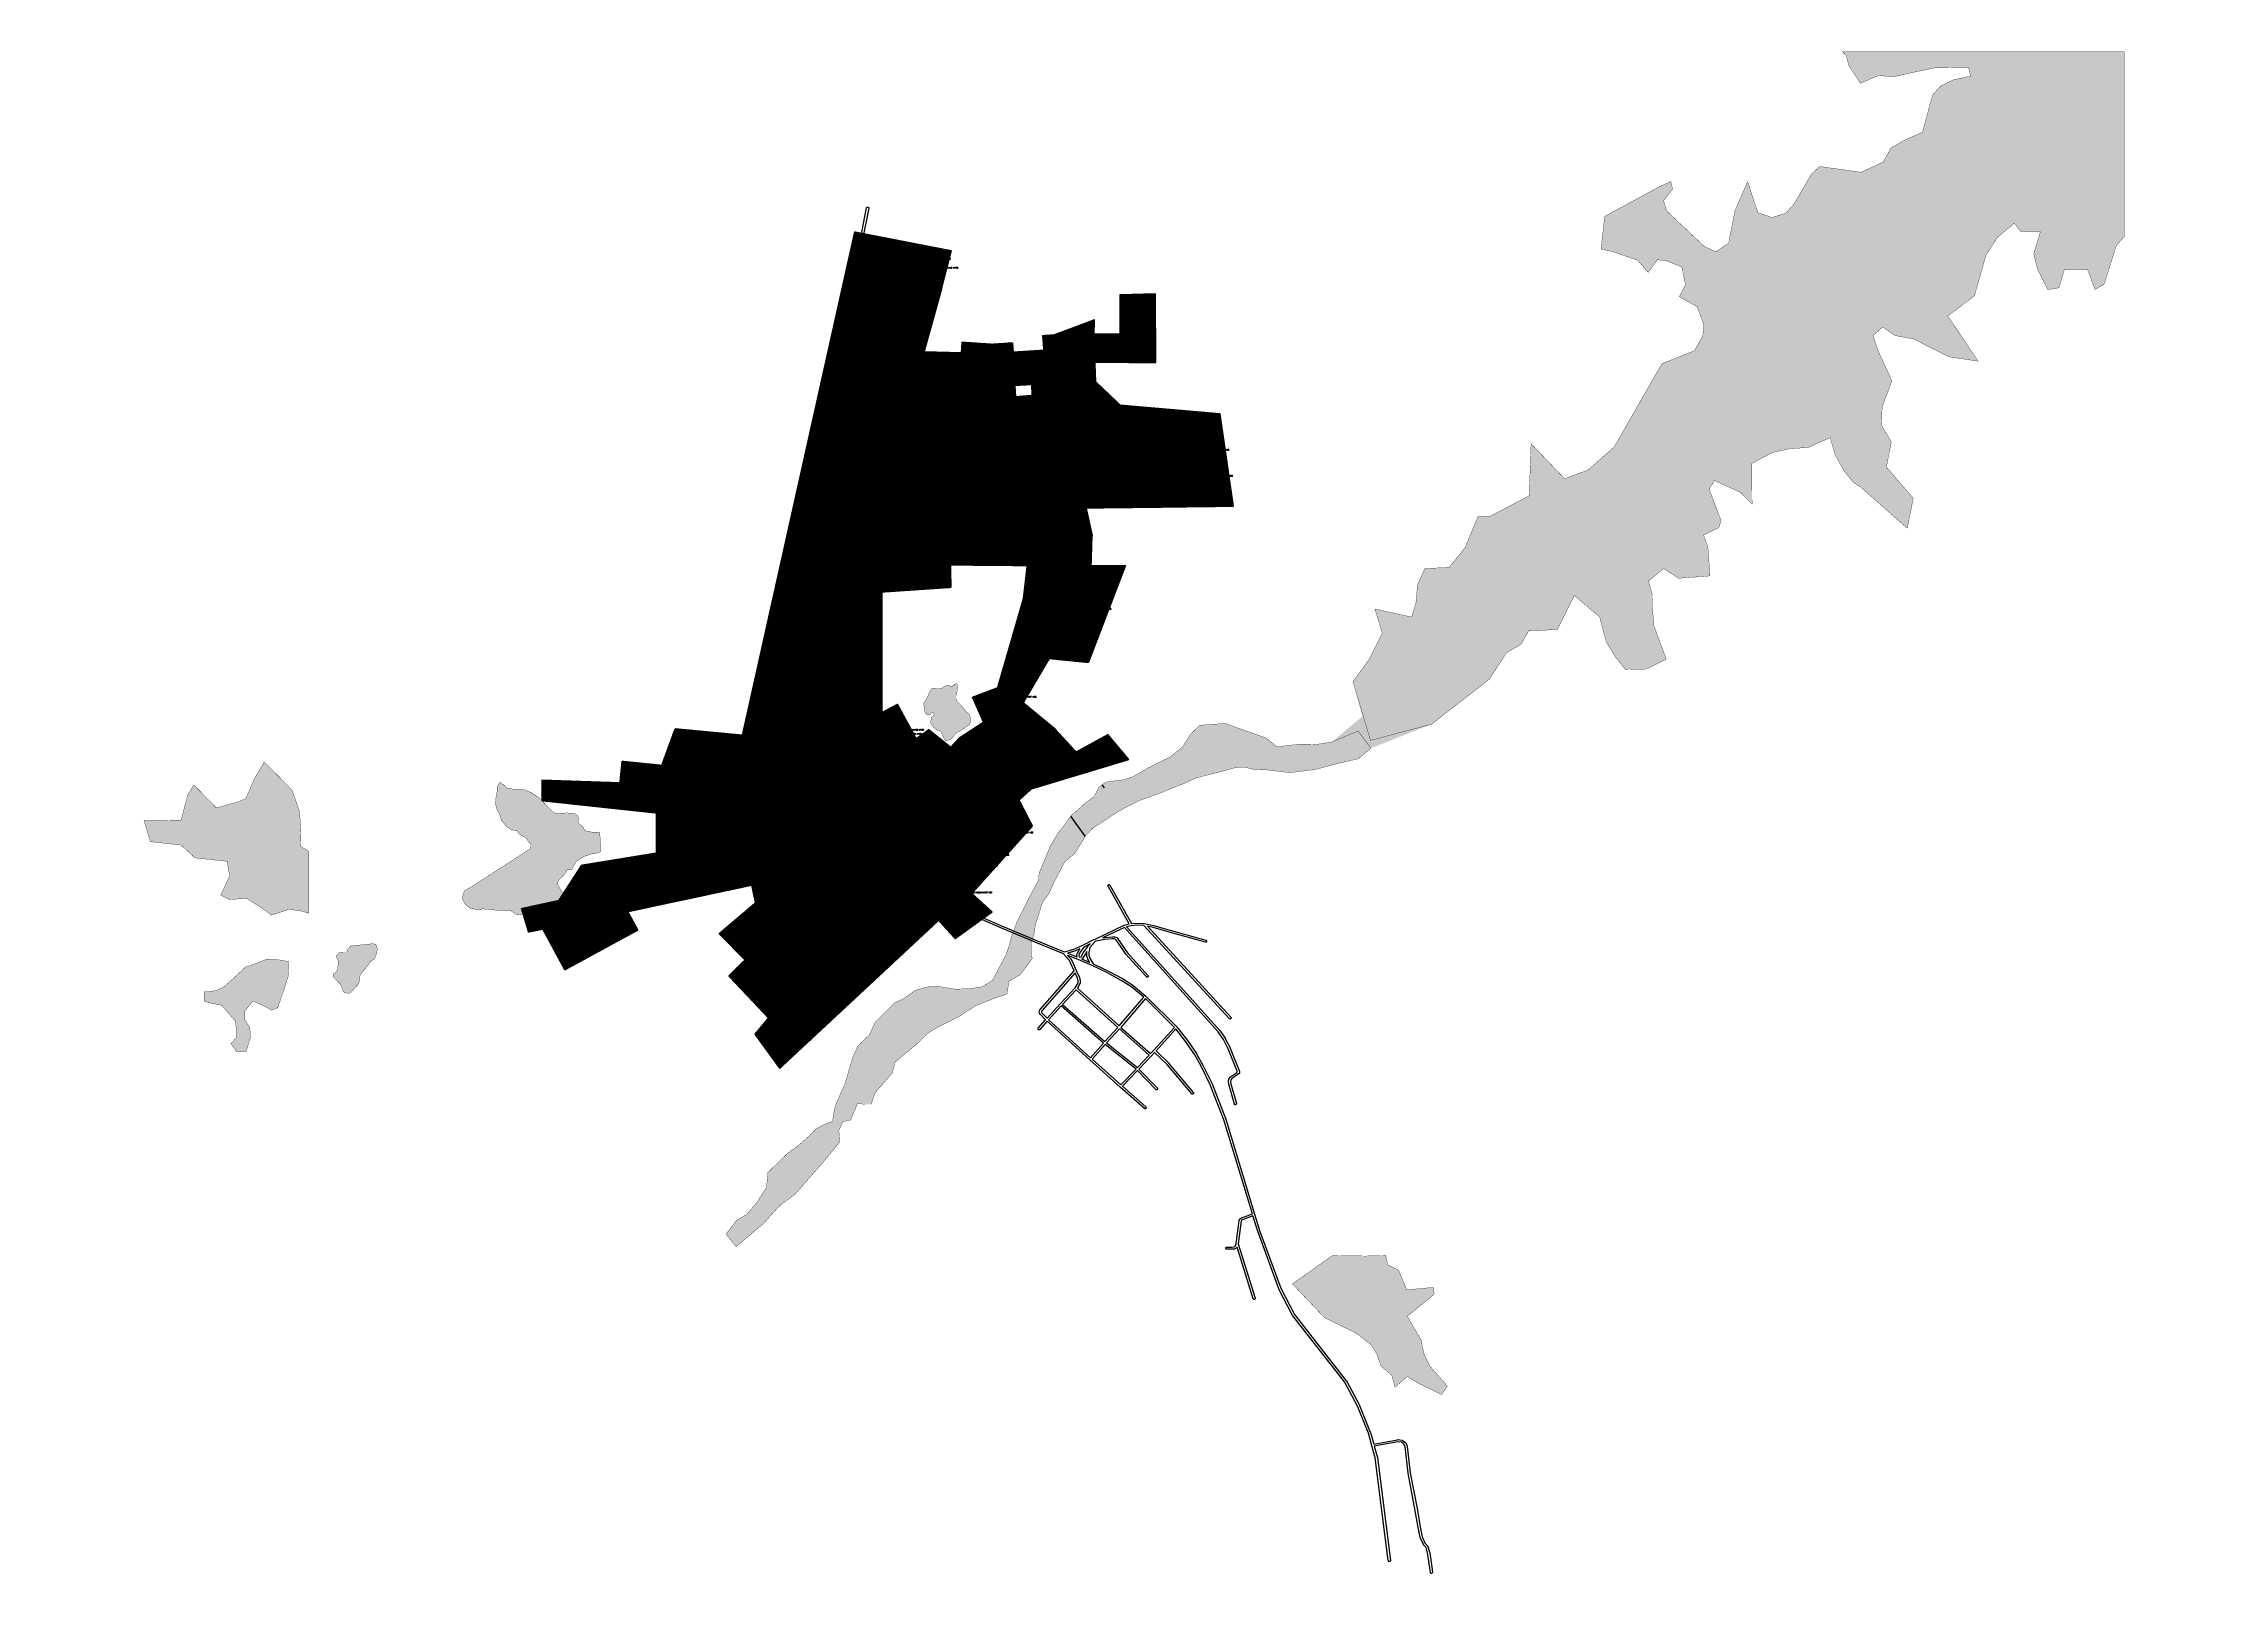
# Paper-space layout 'Layout1' of a CAD drawing. Header units: feet. Extents: x 1.17 to 10.52, y 0.83 to 7.44.
# The model-space entities are those that its viewports show. They can reach past a viewport. Long polylines and large blocks are cut down to what shows.
import ezdxf

# ---------------------------------------------------------------- set-up
doc = ezdxf.new("R2010")
doc.units = ezdxf.units.FT
doc.header["$MEASUREMENT"] = 0
for name, color, linetype in [('agua_tracado_manual', 151, 'CONTINUOUS'), ('AREAS_NODAIS', 70, 'CONTINUOUS'), ('arruamentos', 7, 'CONTINUOUS'), ('cn_mestras', 1, 'CONTINUOUS'), ('corpos_d_agua_IPECE', 151, 'CONTINUOUS'), ('LABELS_NOS', 7, 'CONTINUOUS'), ('LABELS_TRECHOS', 7, 'CONTINUOUS'), ('NOS', 210, 'CONTINUOUS'), ('REDE_AGUA', 4, 'CONTINUOUS'), ('RESERVATORIO', 2, 'CONTINUOUS')]:
    doc.layers.add(name, color=color, linetype=linetype)
doc.layers.get('cn_mestras').off()
doc.styles.get("Standard").update_dxf_attribs({"font": 'romans.shx'})

msp = doc.modelspace()

# ---------------------------------------------------------------- hatches: boundary and pattern name
at = {"layer": 'agua_tracado_manual'}
for points in [[(499305.1, 9366708.4), (499308.8, 9366709.7), (499317, 9366708.4), (499325.8, 9366708.4), (499331.4, 9366712.3), (499336.7, 9366715), (499340.6, 9366716.3), (499346.2, 9366713.7), (499351.1, 9366714), (499355.4, 9366718.3), (499360.3, 9366719.2), (499361, 9366716), (499361.6, 9366708.4), (499360.3, 9366700.8), (499359, 9366693.6), (499359, 9366687.4), (499359.3, 9366682.1), (499368.5, 9366672.9), (499373.1, 9366667.7), (499379.7, 9366658.5), (499386.6, 9366653.5), (499389.6, 9366646.6), (499389.6, 9366635.8), (499386.6, 9366629.6), (499382, 9366627.3), (499377.7, 9366625.3), (499373.5, 9366621), (499365.9, 9366615.8), (499361.6, 9366614.5), (499356.4, 9366610.2), (499351.5, 9366603), (499344.9, 9366598), (499336, 9366595.4), (499334, 9366597.4), (499331.1, 9366603.6), (499327.5, 9366611.5), (499324.8, 9366616.7), (499318.3, 9366618.4), (499312.7, 9366622), (499307.4, 9366628.2), (499303.8, 9366633.2), (499303.2, 9366637.1), (499305.5, 9366646), (499309.7, 9366650.6), (499311.4, 9366653.2), (499309.1, 9366656.5), (499305.5, 9366655.8), (499301.9, 9366651.9), (499295.9, 9366651.6), (499294.6, 9366652.2), (499290.7, 9366659.1), (499290, 9366667), (499288.1, 9366676.5), (499289.7, 9366679.5), (499295, 9366686.1), (499299.6, 9366698.5), (499305.1, 9366708.4)], [(498309.5, 9366279.7), (498437.9, 9366362.7), (498438.2, 9366370.9), (498427.3, 9366386.6), (498414.2, 9366393.5), (498408.3, 9366400.8), (498395.8, 9366403.7), (498386, 9366410), (498374.5, 9366424.4), (498372.8, 9366432.6), (498365.9, 9366445.8), (498361.7, 9366459.9), (498363.6, 9366476.7), (498365.6, 9366486.5), (498365.6, 9366496), (498371.5, 9366505.9), (498381.4, 9366499.6), (498388.3, 9366491.8), (498392.2, 9366493.1), (498402.4, 9366490.4), (498422.8, 9366490.4), (498438.2, 9366484.5), (498456.9, 9366472.1), (498465.8, 9366462.9), (498477.3, 9366450.7), (498487.5, 9366440.5), (498498.6, 9366438.2), (498503.2, 9366438.9), (498515.7, 9366439.8), (498528.4, 9366439.1), (498535.3, 9366437.7), (498541.1, 9366431.2), (498540.6, 9366427.2), (498542.4, 9366416.7), (498551.3, 9366409.8), (498555.2, 9366401.3), (498572.3, 9366398), (498587.4, 9366398.6), (498589.4, 9366371.7), (498589.4, 9366355.9), (498581.5, 9366352.6), (498570.3, 9366351.3), (498554.6, 9366346.1), (498536.8, 9366334.9), (498527, 9366317.2), (498517.1, 9366316.5), (498511.9, 9366308), (498505.3, 9366300.7), (498497.4, 9366292.9), (498497, 9366284.4), (498505.3, 9366269.9), (498515.1, 9366258.7), (498520.4, 9366248.8), (498513.8, 9366240.3), (498500, 9366237.7), (498484.3, 9366231.8), (498475.7, 9366227.8), (498446.8, 9366223.9), (498438.3, 9366222.6), (498408.7, 9366219.3), (498394.3, 9366229.1), (498369.3, 9366229.1), (498352.9, 9366230.5), (498333.8, 9366232.4), (498326.6, 9366229.8), (498307.5, 9366233.7), (498297, 9366241.6), (498289.8, 9366254.8), (498294.4, 9366271.2), (498309.5, 9366279.7)], [(497770.1, 9366023.8), (497743.9, 9366029.1), (497732, 9366033), (497732, 9366052.7), (497757, 9366055.4), (497774.1, 9366063.3), (497801.7, 9366088.2), (497821.4, 9366106.6), (497837.1, 9366111.9), (497867.4, 9366123.7), (497891, 9366122.4), (497914.7, 9366118.4), (497913.4, 9366085.6), (497900.2, 9366044.9), (497891, 9366018.6), (497877.9, 9366013.3), (497863.4, 9366021.2), (497837.1, 9366033), (497820.1, 9366012), (497820.1, 9365992.3), (497830.6, 9365975.2), (497831.9, 9365954.2), (497822.7, 9365924), (497801.7, 9365924), (497789.8, 9365941.1), (497801.7, 9365954.2), (497801.7, 9365970), (497799, 9365989.7), (497785.9, 9366005.4), (497770.1, 9366023.8)], [(498096.7, 9366156.9), (498103.2, 9366155.9), (498105.8, 9366149), (498106.5, 9366144.4), (498104.5, 9366135.2), (498100.6, 9366124.4), (498094, 9366120.4), (498089.8, 9366116.5), (498086.8, 9366110.9), (498077.9, 9366100.4), (498071.4, 9366092.2), (498068.1, 9366086.3), (498067.7, 9366077.4), (498066.4, 9366070.8), (498060.5, 9366064.6), (498055.9, 9366058.7), (498051.3, 9366053.4), (498045.4, 9366049.8), (498034.9, 9366051.1), (498031, 9366056.7), (498029.6, 9366063.6), (498025, 9366070.8), (498019.1, 9366077.1), (498011.2, 9366084.9), (498010.9, 9366091.2), (498016.5, 9366095.4), (498020.4, 9366100.4), (498021.4, 9366111.2), (498021.8, 9366120.1), (498020.1, 9366124), (498017.2, 9366130.3), (498024.7, 9366138.2), (498032.6, 9366139.1), (498040.2, 9366139.1), (498042.8, 9366145.4), (498049.3, 9366152.3), (498096.7, 9366156.9)]]:
    msp.add_hatch(color=256, dxfattribs=at).paths.add_polyline_path(points, flags=0)
msp.add_hatch(color=256, dxfattribs=at).paths.add_polyline_path([(500238.9, 9366649.8), (500255.7, 9366579.7), (500229.1, 9366556.9), (500187.5, 9366547.7), (500135.5, 9366533.6), (500080.7, 9366526.9), (500030.6, 9366532.8), (500004.2, 9366533.6), (499983.8, 9366538.6), (499967, 9366538.6), (499906.7, 9366522.7), (499878.4, 9366515.6), (499852.6, 9366504), (499803.2, 9366484), (499752.9, 9366465.7), (499708.8, 9366442.9), (499683, 9366425.4), (499655.6, 9366407.9), (499637.7, 9366389.2), (499615.7, 9366352.6), (499593.6, 9366334.3), (499569.9, 9366289), (499557.7, 9366262.6), (499545.6, 9366247), (499529.6, 9366195.7), (499527.9, 9366181.2), (499520.7, 9366156.4), (499520.9, 9366137.1), (499523.2, 9366124.6), (499497.2, 9366089.7), (499472.6, 9366076), (499468.9, 9366048.5), (499437.7, 9366037.7), (499400.3, 9366022.8), (499364.1, 9365999.1), (499328, 9365981.2), (499311.3, 9365972), (499296.4, 9365962.9), (499278.5, 9365944.6), (499252.3, 9365922.6), (499226.1, 9365900.1), (499220.7, 9365877.7), (499196.4, 9365849.6), (499184.1, 9365836.1), (499174.4, 9365809.7), (499161.9, 9365809.7), (499144.8, 9365811.6), (499141.1, 9365801.6), (499130.3, 9365775.6), (499113.7, 9365772.3), (499104.9, 9365753.6), (499106.7, 9365728), (499070.6, 9365684.2), (499009.1, 9365614.4), (498978.6, 9365592.2), (498952.3, 9365563.6), (498943.1, 9365553.1), (498882.4, 9365501.7), (498860.9, 9365529.3), (498882.9, 9365558.4), (498905, 9365571.2), (498926.2, 9365595.8), (498948.4, 9365630.3), (498951.4, 9365662.3), (498990.3, 9365700.3), (499000.4, 9365709.2), (499013.9, 9365717.5), (499046, 9365746.4), (499056.3, 9365757.2), (499071.6, 9365765.1), (499091.3, 9365773), (499093.8, 9365792.7), (499098.2, 9365809.4), (499109, 9365833.6), (499117.4, 9365851.8), (499135.4, 9365912.9), (499147.2, 9365937.5), (499169.9, 9365958.7), (499184.7, 9365988.8), (499225.4, 9366029.2), (499243.5, 9366037.4), (499270.7, 9366056.4), (499301.6, 9366065), (499323.6, 9366064.3), (499357.4, 9366058.7), (499388, 9366059.7), (499414.9, 9366064), (499437.3, 9366077.8), (499467.2, 9366134.6), (499471.8, 9366148.4), (499479, 9366174), (499490.2, 9366204.3), (499515.1, 9366253.5), (499536.8, 9366294.9), (499538.1, 9366310), (499552.6, 9366344.2), (499562.4, 9366368.5), (499578.8, 9366395.4), (499609.7, 9366436.8), (499617.6, 9366442.7), (499638, 9366461.1), (499657.7, 9366475.6), (499667.5, 9366496), (499682.6, 9366506.5), (499721.4, 9366511.7), (499739.8, 9366517.6), (499775.9, 9366538), (499821.9, 9366561), (499847.5, 9366581.4), (499865.9, 9366610.3), (499885.6, 9366629.3), (499940.8, 9366633.3), (499994, 9366614.2), (500029.5, 9366601.7), (500052.5, 9366582.7), (500103.1, 9366588.6), (500137.9, 9366587.9), (500171.4, 9366593.2)])
at = {"layer": 'AREAS_NODAIS', "linetype": 'Continuous', "transparency": 33554472}
h = msp.add_hatch(dxfattribs=at)
h.set_pattern_fill('LINE', color=256)
h.paths.add_polyline_path([(499171, 9367690), (499139.3, 9367696.2), (499116.8, 9367595.7), (499136.7, 9367591.8), (499144.6, 9367583.3)])
h = msp.add_hatch(dxfattribs=at)
h.set_pattern_fill('LINE', color=256)
h.paths.add_polyline_path([(499210.9, 9367653.6), (499217, 9367681.1), (499171, 9367690), (499144.6, 9367583.3), (499153.2, 9367573.9), (499188.8, 9367567.1)])
h = msp.add_hatch(dxfattribs=at)
h.set_pattern_fill('LINE', color=256)
h.paths.add_polyline_path([(499270.2, 9367641.8), (499275.8, 9367669.6), (499217, 9367681.1), (499210.9, 9367653.6), (499188.8, 9367567.1), (499219.5, 9367561.3), (499251.7, 9367551.8)])
h = msp.add_hatch(dxfattribs=at)
h.set_pattern_fill('LINE', color=256)
h.paths.add_polyline_path([(499348.2, 9367655.6), (499275.8, 9367669.6), (499270.2, 9367641.8), (499251.7, 9367551.8), (499298.6, 9367537.9), (499315.9, 9367532.9), (499326.7, 9367572.2)])
h = msp.add_hatch(dxfattribs=at)
h.set_pattern_fill('LINE', color=256)
h.paths.add_polyline_path([(499136.7, 9367591.8), (499116.8, 9367595.7), (499091.5, 9367482.2), (499113, 9367474.8), (499126.3, 9367500.3)])
h = msp.add_hatch(dxfattribs=at)
h.set_pattern_fill('LINE', color=256)
h.paths.add_polyline_path([(499188.8, 9367567.1), (499153.2, 9367573.9), (499144.6, 9367583.3), (499136.7, 9367591.8), (499126.3, 9367500.3), (499113, 9367474.8), (499158.2, 9367459.3), (499167.9, 9367485.4)])
h = msp.add_hatch(dxfattribs=at)
h.set_pattern_fill('LINE', color=256)
h.paths.add_polyline_path([(499251.7, 9367551.8), (499219.5, 9367561.3), (499188.8, 9367567.1), (499167.9, 9367485.4), (499158.2, 9367459.3), (499193.9, 9367447.1), (499227.8, 9367434.7)])
h = msp.add_hatch(dxfattribs=at)
h.set_pattern_fill('LINE', color=256)
h.paths.add_polyline_path([(499315.9, 9367532.9), (499298.6, 9367537.9), (499251.7, 9367551.8), (499227.8, 9367434.7), (499283.2, 9367414.5)])
h = msp.add_hatch(dxfattribs=at)
h.set_pattern_fill('LINE', color=256)
h.paths.add_polyline_path([(499789.8, 9367562.3), (499712.9, 9367560.2), (499712.9, 9367474.6), (499745.9, 9367474.6), (499790.3, 9367474.5)])
h = msp.add_hatch(dxfattribs=at)
h.set_pattern_fill('LINE', color=256)
h.paths.add_polyline_path([(499146.4, 9367427.6), (499158.2, 9367459.3), (499113, 9367474.8), (499091.5, 9367482.2), (499069.6, 9367384.1), (499093.4, 9367377.8), (499134.6, 9367368.4)])
h = msp.add_hatch(dxfattribs=at)
h.set_pattern_fill('LINE', color=256)
h.paths.add_polyline_path([(499657, 9367474.6), (499656.5, 9367474.6), (499571.1, 9367442.2), (499548.1, 9367440.7), (499545.7, 9367472.2), (499571.7, 9367473.9), (499657.6, 9367506.5)])
h = msp.add_hatch(dxfattribs=at)
h.set_pattern_fill('LINE', color=256)
h.paths.add_polyline_path([(499222.1, 9367407), (499227.8, 9367434.7), (499193.9, 9367447.1), (499158.2, 9367459.3), (499146.4, 9367427.6), (499134.6, 9367368.4), (499175.9, 9367359.1), (499208.6, 9367351.1)])
h = msp.add_hatch(dxfattribs=at)
h.set_pattern_fill('LINE', color=256)
h.paths.add_polyline_path([(499278.1, 9367396.2), (499283.2, 9367414.5), (499227.8, 9367434.7), (499222.1, 9367407), (499208.6, 9367351.1), (499239.8, 9367343.5), (499271.3, 9367347.2)])
h = msp.add_hatch(dxfattribs=at)
h.set_pattern_fill('LINE', color=256)
h.paths.add_polyline_path([(499369.3, 9367435.1), (499289.4, 9367437.2), (499283.2, 9367414.5), (499299.6, 9367408.5), (499368.5, 9367409.2), (499368.5, 9367422.7)])
h = msp.add_hatch(dxfattribs=at)
h.set_pattern_fill('LINE', color=256)
h.paths.add_polyline_path([(499482.5, 9367423.9), (499481.8, 9367436.4), (499436.9, 9367433.4), (499369.3, 9367435.1), (499368.5, 9367422.7), (499368.5, 9367409.2), (499437.5, 9367409.9), (499483.1, 9367410.5)])
h = msp.add_hatch(dxfattribs=at)
h.set_pattern_fill('LINE', color=256)
h.paths.add_polyline_path([(499480.6, 9367456.5), (499436.7, 9367453.6), (499370.8, 9367458), (499369.3, 9367435.1), (499436.9, 9367433.4), (499481.8, 9367436.4)])
h = msp.add_hatch(dxfattribs=at)
h.set_pattern_fill('LINE', color=256)
h.paths.add_polyline_path([(499549.3, 9367425.4), (499548.1, 9367440.7), (499481.8, 9367436.4), (499482.5, 9367423.9), (499483.1, 9367410.5), (499528.7, 9367411), (499550.2, 9367412.8)])
h = msp.add_hatch(dxfattribs=at)
h.set_pattern_fill('LINE', color=256)
h.paths.add_polyline_path([(499658.3, 9367429.4), (499657, 9367474.6), (499656.5, 9367474.6), (499571.1, 9367442.2), (499548.1, 9367440.7), (499549.3, 9367425.4), (499550.2, 9367412.8), (499577.5, 9367415), (499658.9, 9367414.5)])
h = msp.add_hatch(dxfattribs=at)
h.set_pattern_fill('LINE', color=256)
h.paths.add_polyline_path([(499790.3, 9367474.5), (499745.9, 9367474.5), (499657, 9367474.6), (499658.3, 9367429.4), (499658.9, 9367414.5), (499790.6, 9367413.6)])
h = msp.add_hatch(dxfattribs=at)
h.set_pattern_fill('LINE', color=256)
h.paths.add_polyline_path([(499368.6, 9367395.7), (499368.5, 9367409.2), (499299.6, 9367408.5), (499283.2, 9367414.5), (499278.1, 9367396.2), (499271.3, 9367347.2), (499300.8, 9367350.6), (499370.6, 9367343.4)])
h = msp.add_hatch(dxfattribs=at)
h.set_pattern_fill('LINE', color=256)
h.paths.add_polyline_path([(499483.7, 9367397), (499483.1, 9367410.5), (499437.5, 9367409.9), (499368.5, 9367409.2), (499368.6, 9367395.7), (499369.5, 9367372.9), (499485.4, 9367364.4)])
h = msp.add_hatch(dxfattribs=at)
h.set_pattern_fill('LINE', color=256)
h.paths.add_polyline_path([(499551.4, 9367395.5), (499550.2, 9367412.8), (499528.7, 9367411), (499483.1, 9367410.5), (499483.7, 9367397), (499485.4, 9367364.4), (499557.2, 9367368.3)])
h = msp.add_hatch(dxfattribs=at)
h.set_pattern_fill('LINE', color=256)
h.paths.add_polyline_path([(499658.9, 9367414.5), (499577.5, 9367415), (499550.2, 9367412.8), (499551.4, 9367395.5), (499557.2, 9367368.3), (499600.7, 9367370.6), (499660.7, 9367371.7)])
h = msp.add_hatch(dxfattribs=at)
h.set_pattern_fill('LINE', color=256)
h.paths.add_polyline_path([(499134.6, 9367368.4), (499093.4, 9367377.8), (499069.6, 9367384.1), (499043.2, 9367265.9), (499070.6, 9367260.5), (499112.4, 9367252.4), (499122.9, 9367309.3)])
h = msp.add_hatch(dxfattribs=at)
h.set_pattern_fill('LINE', color=256)
h.paths.add_polyline_path([(499208.6, 9367351.1), (499175.9, 9367359.1), (499134.6, 9367368.4), (499122.9, 9367309.3), (499112.4, 9367252.4), (499154.2, 9367244.2), (499181.7, 9367238.8), (499195.3, 9367296.2)])
h = msp.add_hatch(dxfattribs=at)
h.set_pattern_fill('LINE', color=256)
h.paths.add_polyline_path([(499271.3, 9367347.2), (499239.8, 9367343.5), (499208.6, 9367351.1), (499195.3, 9367296.2), (499227.8, 9367297.2), (499265.5, 9367304.9)])
h = msp.add_hatch(dxfattribs=at)
h.set_pattern_fill('LINE', color=256)
h.paths.add_polyline_path([(499371.8, 9367312.3), (499370.6, 9367343.4), (499300.8, 9367350.6), (499271.3, 9367347.2), (499265.5, 9367304.9), (499259.3, 9367258.3), (499309.5, 9367257), (499374, 9367255.3)])
h = msp.add_hatch(dxfattribs=at)
h.set_pattern_fill('LINE', color=256)
h.paths.add_polyline_path([(499485.4, 9367364.4), (499369.5, 9367372.9), (499370.6, 9367343.4), (499440.2, 9367336.1), (499486.7, 9367340)])
h = msp.add_hatch(dxfattribs=at)
h.set_pattern_fill('LINE', color=256)
h.paths.add_polyline_path([(499524.4, 9367312.8), (499523.9, 9367324.6), (499523.3, 9367343), (499440.2, 9367336.1), (499370.6, 9367343.4), (499371.8, 9367312.3), (499372.9, 9367283.8), (499509.4, 9367289.9)])
h = msp.add_hatch(dxfattribs=at)
h.set_pattern_fill('LINE', color=256)
h.paths.add_polyline_path([(499660.7, 9367371.7), (499600.7, 9367370.6), (499522.5, 9367366.4), (499523.9, 9367324.6), (499524.4, 9367312.8), (499713.5, 9367321.6)])
h = msp.add_hatch(dxfattribs=at)
h.set_pattern_fill('LINE', color=256)
h.paths.add_polyline_path([(499265.5, 9367304.9), (499227.8, 9367297.2), (499195.3, 9367296.2), (499187.9, 9367265), (499217.1, 9367259.4), (499259.3, 9367258.3)])
h = msp.add_hatch(dxfattribs=at)
h.set_pattern_fill('LINE', color=256)
h.paths.add_polyline_path([(499614.3, 9367253.4), (499611.5, 9367316.9), (499524.4, 9367312.8), (499509.4, 9367289.9), (499484.6, 9367256.9), (499487.3, 9367212.7), (499550.8, 9367212.4), (499611.3, 9367217)])
h = msp.add_hatch(dxfattribs=at)
h.set_pattern_fill('LINE', color=256)
h.paths.add_polyline_path([(499767.3, 9367270.6), (499713.5, 9367321.6), (499611.5, 9367316.9), (499614.3, 9367253.4), (499611.3, 9367217), (499666.9, 9367221.2), (499800.2, 9367219.9)])
h = msp.add_hatch(dxfattribs=at)
h.set_pattern_fill('LINE', color=256)
h.paths.add_polyline_path([(499929.7, 9367302.4), (499713.5, 9367321.6), (499767.3, 9367270.6), (499800.2, 9367219.9), (499904.1, 9367218.9), (499941.8, 9367218.8)])
h = msp.add_hatch(dxfattribs=at)
h.set_pattern_fill('LINE', color=256)
h.paths.add_polyline_path([(499101.8, 9367195.4), (499112.4, 9367252.4), (499070.6, 9367260.5), (499043.2, 9367265.9), (498999.8, 9367071.4), (499033.8, 9367065.7), (499075.9, 9367074.3)])
h = msp.add_hatch(dxfattribs=at)
h.set_pattern_fill('LINE', color=256)
h.paths.add_polyline_path([(499168.2, 9367181.4), (499181.7, 9367238.8), (499154.2, 9367244.2), (499112.4, 9367252.4), (499101.8, 9367195.4), (499075.9, 9367074.3), (499118.7, 9367083.1), (499140.5, 9367081.8)])
h = msp.add_hatch(dxfattribs=at)
h.set_pattern_fill('LINE', color=256)
h.paths.add_polyline_path([(499306.9, 9367233.6), (499309.5, 9367257), (499217.1, 9367259.4), (499187.9, 9367265), (499181.7, 9367238.8), (499174.5, 9367208.1), (499200.2, 9367202), (499305.1, 9367207.5)])
h = msp.add_hatch(dxfattribs=at)
h.set_pattern_fill('LINE', color=256)
h.paths.add_polyline_path([(499484.6, 9367256.9), (499404.1, 9367254.5), (499374, 9367255.3), (499309.5, 9367257), (499306.9, 9367233.6), (499305.1, 9367207.5), (499410, 9367213), (499487.3, 9367212.7)])
h = msp.add_hatch(dxfattribs=at)
h.set_pattern_fill('LINE', color=256)
h.paths.add_polyline_path([(499509.4, 9367289.9), (499372.9, 9367283.8), (499374, 9367255.3), (499404.1, 9367254.5), (499484.6, 9367256.9)])
h = msp.add_hatch(dxfattribs=at)
h.set_pattern_fill('LINE', color=256)
h.paths.add_polyline_path([(499305.1, 9367207.5), (499200.2, 9367202), (499174.5, 9367208.1), (499168.2, 9367181.4), (499159.4, 9367150), (499182.3, 9367143.7), (499300.6, 9367149), (499303.2, 9367181.5)])
h = msp.add_hatch(dxfattribs=at)
h.set_pattern_fill('LINE', color=256)
h.paths.add_polyline_path([(499487.3, 9367212.7), (499410, 9367213), (499305.1, 9367207.5), (499303.2, 9367181.5), (499300.6, 9367149), (499419, 9367154.4), (499490.7, 9367155.2)])
h = msp.add_hatch(dxfattribs=at)
h.set_pattern_fill('LINE', color=256)
h.paths.add_polyline_path([(499608.7, 9367185.2), (499611.3, 9367217), (499550.8, 9367212.4), (499487.3, 9367212.7), (499490.7, 9367155.2), (499555.9, 9367156), (499620.8, 9367155.5)])
h = msp.add_hatch(dxfattribs=at)
h.set_pattern_fill('LINE', color=256)
h.paths.add_polyline_path([(499708.6, 9367220.8), (499666.9, 9367221.2), (499611.3, 9367217), (499608.7, 9367185.2), (499620.8, 9367155.5), (499703.1, 9367155)])
h = msp.add_hatch(dxfattribs=at)
h.set_pattern_fill('LINE', color=256)
h.paths.add_polyline_path([(499822.6, 9367185.6), (499800.2, 9367219.9), (499708.6, 9367220.8), (499703.1, 9367155), (499743.5, 9367154.7), (499828.3, 9367154.8)])
h = msp.add_hatch(dxfattribs=at)
h.set_pattern_fill('LINE', color=256)
h.paths.add_polyline_path([(499941.8, 9367218.8), (499904.1, 9367218.9), (499800.2, 9367219.9), (499822.6, 9367185.6), (499828.3, 9367154.8), (499951.1, 9367154.8)])
h = msp.add_hatch(dxfattribs=at)
h.set_pattern_fill('LINE', color=256)
h.paths.add_polyline_path([(499490.7, 9367155.2), (499419, 9367154.4), (499300.6, 9367149), (499298, 9367116.6), (499298, 9367086.9), (499343, 9367089), (499425.2, 9367092.8), (499503.1, 9367095.8), (499492.5, 9367124.7)])
h = msp.add_hatch(dxfattribs=at)
h.set_pattern_fill('LINE', color=256)
h.paths.add_polyline_path([(499620.8, 9367155.5), (499555.9, 9367156), (499490.7, 9367155.2), (499492.5, 9367124.7), (499503.1, 9367095.8), (499578.2, 9367098.6), (499639.7, 9367099.3), (499635, 9367120.9)])
h = msp.add_hatch(dxfattribs=at)
h.set_pattern_fill('LINE', color=256)
h.paths.add_polyline_path([(499833.7, 9367125.5), (499828.3, 9367154.8), (499743.5, 9367154.7), (499620.8, 9367155.5), (499635, 9367120.9), (499639.7, 9367099.3), (499850.9, 9367101.8)])
h = msp.add_hatch(dxfattribs=at)
h.set_pattern_fill('LINE', color=256)
h.paths.add_polyline_path([(499951.1, 9367154.8), (499828.3, 9367154.8), (499833.7, 9367125.5), (499850.9, 9367101.8), (499958.6, 9367103.1)])
h = msp.add_hatch(dxfattribs=at)
h.set_pattern_fill('LINE', color=256)
h.paths.add_polyline_path([(499298, 9367116.6), (499300.6, 9367149), (499182.3, 9367143.7), (499159.4, 9367150), (499140.5, 9367081.8), (499162.2, 9367080.5), (499213.4, 9367082.9), (499298, 9367086.9)])
h = msp.add_hatch(dxfattribs=at)
h.set_pattern_fill('LINE', color=256)
h.paths.add_polyline_path([(499042.6, 9366918.8), (499075.9, 9367074.3), (499033.8, 9367065.7), (498999.8, 9367071.4), (498955.6, 9366873.5), (498992.7, 9366852.1), (499021.8, 9366830.8)])
h = msp.add_hatch(dxfattribs=at)
h.set_pattern_fill('LINE', color=256)
h.paths.add_polyline_path([(499140.5, 9367081.8), (499118.7, 9367083.1), (499075.9, 9367074.3), (499050.6, 9366956), (499085.4, 9366944.9), (499109, 9366937.9), (499109.1, 9366968.8)])
h = msp.add_hatch(dxfattribs=at)
h.set_pattern_fill('LINE', color=256)
h.paths.add_polyline_path([(499206.7, 9367051.7), (499213.4, 9367082.9), (499162.2, 9367080.5), (499140.5, 9367081.8), (499123.5, 9367020.7), (499142.7, 9367020.7), (499202.4, 9367022.4)])
h = msp.add_hatch(dxfattribs=at)
h.set_pattern_fill('LINE', color=256)
h.paths.add_polyline_path([(499343.7, 9367058.7), (499343, 9367089), (499213.4, 9367082.9), (499206.7, 9367051.7), (499202.4, 9367022.4), (499262.2, 9367024.1), (499345, 9367029.3)])
h = msp.add_hatch(dxfattribs=at)
h.set_pattern_fill('LINE', color=256)
h.paths.add_polyline_path([(499503.1, 9367095.8), (499425.2, 9367092.8), (499343, 9367089), (499343.7, 9367058.7), (499345, 9367029.3), (499427.9, 9367034.6), (499514.9, 9367037.6), (499512.9, 9367069)])
h = msp.add_hatch(dxfattribs=at)
h.set_pattern_fill('LINE', color=256)
h.paths.add_polyline_path([(499639.7, 9367099.3), (499578.2, 9367098.6), (499503.1, 9367095.8), (499512.9, 9367069), (499514.9, 9367037.6), (499606.1, 9367040.9), (499652.4, 9367041.3)])
h = msp.add_hatch(dxfattribs=at)
h.set_pattern_fill('LINE', color=256)
h.paths.add_polyline_path([(499198.2, 9366993.2), (499202.4, 9367022.4), (499142.7, 9367020.7), (499123.5, 9367020.7), (499109.1, 9366968.8), (499128.9, 9366974.9), (499198.2, 9366975.8)])
h = msp.add_hatch(dxfattribs=at)
h.set_pattern_fill('LINE', color=256)
h.paths.add_polyline_path([(499345, 9367029.3), (499262.2, 9367024.1), (499202.4, 9367022.4), (499198.2, 9366993.2), (499198.2, 9366975.8), (499264.1, 9366976.6), (499346.9, 9366976.1), (499346.3, 9367000)])
h = msp.add_hatch(dxfattribs=at)
h.set_pattern_fill('LINE', color=256)
h.paths.add_polyline_path([(499514.9, 9367037.6), (499427.9, 9367034.6), (499345, 9367029.3), (499346.3, 9367000), (499346.9, 9366976.1), (499512.6, 9366974.9), (499516.8, 9367009.5)])
h = msp.add_hatch(dxfattribs=at)
h.set_pattern_fill('LINE', color=256)
h.paths.add_polyline_path([(499652.8, 9367039.5), (499652.4, 9367041.3), (499606.1, 9367040.9), (499514.9, 9367037.6), (499516.8, 9367009.5), (499512.6, 9366974.9), (499586.7, 9366974.4), (499650.8, 9366974.5)])
h = msp.add_hatch(dxfattribs=at)
h.set_pattern_fill('LINE', color=256)
h.paths.add_polyline_path([(499198.2, 9366975.8), (499128.9, 9366974.9), (499109.1, 9366968.8), (499109, 9366937.9), (499108.6, 9366818.1), (499146.4, 9366824.9), (499198.3, 9366834.2)])
h = msp.add_hatch(dxfattribs=at)
h.set_pattern_fill('LINE', color=256)
h.paths.add_polyline_path([(499346.9, 9366976.1), (499264.1, 9366976.6), (499198.2, 9366975.8), (499198.2, 9366917.7), (499348, 9366927.8)])
h = msp.add_hatch(dxfattribs=at)
h.set_pattern_fill('LINE', color=256)
h.paths.add_polyline_path([(499595, 9366945.1), (499601.7, 9366974.4), (499586.7, 9366974.4), (499512.6, 9366974.9), (499506.7, 9366926.5), (499569.8, 9366917.2), (499595.8, 9366916.3)])
h = msp.add_hatch(dxfattribs=at)
h.set_pattern_fill('LINE', color=256)
h.paths.add_polyline_path([(499649.8, 9366944), (499650.8, 9366974.5), (499601.7, 9366974.4), (499595, 9366945.1), (499595.8, 9366916.3), (499626.4, 9366915.3), (499649.7, 9366913.5)])
h = msp.add_hatch(dxfattribs=at)
h.set_pattern_fill('LINE', color=256)
h.paths.add_polyline_path([(499725.3, 9366974.5), (499650.8, 9366974.5), (499649.8, 9366944), (499649.7, 9366913.5), (499700.5, 9366909.8)])
h = msp.add_hatch(dxfattribs=at)
h.set_pattern_fill('LINE', color=256)
h.paths.add_polyline_path([(499109, 9366937.9), (499085.4, 9366944.9), (499050.6, 9366956), (499042.6, 9366918.8), (499021.8, 9366830.8), (499052.7, 9366808.1), (499108.6, 9366818.1)])
h = msp.add_hatch(dxfattribs=at)
h.set_pattern_fill('LINE', color=256)
h.paths.add_polyline_path([(499595.8, 9366916.3), (499569.8, 9366917.2), (499506.7, 9366926.5), (499504, 9366903.4), (499494.6, 9366870.9), (499553.3, 9366861.3), (499593.4, 9366854.8), (499596.8, 9366877.7)])
h = msp.add_hatch(dxfattribs=at)
h.set_pattern_fill('LINE', color=256)
h.paths.add_polyline_path([(499649.7, 9366913.5), (499626.4, 9366915.3), (499595.8, 9366916.3), (499596.8, 9366877.7), (499593.4, 9366854.8), (499644.9, 9366846.4), (499649.6, 9366878.6)])
h = msp.add_hatch(dxfattribs=at)
h.set_pattern_fill('LINE', color=256)
h.paths.add_polyline_path([(499021.8, 9366830.8), (498992.7, 9366852.1), (498955.6, 9366873.5), (498905.2, 9366647.7), (498935.6, 9366641.6), (498977.2, 9366632.9), (498994.4, 9366714.8)])
h = msp.add_hatch(dxfattribs=at)
h.set_pattern_fill('LINE', color=256)
h.paths.add_polyline_path([(499593.4, 9366854.8), (499553.3, 9366861.3), (499494.6, 9366870.9), (499470.2, 9366785.8), (499516.5, 9366778.2), (499560.6, 9366773.8), (499588.6, 9366821.4)])
h = msp.add_hatch(dxfattribs=at)
h.set_pattern_fill('LINE', color=256)
h.paths.add_polyline_path([(499700.5, 9366909.8), (499649.7, 9366913.5), (499649.6, 9366878.6), (499644.9, 9366846.4), (499674.3, 9366841.6)])
h = msp.add_hatch(dxfattribs=at)
h.set_pattern_fill('LINE', color=256)
h.paths.add_polyline_path([(499108.6, 9366818.1), (499052.7, 9366808.1), (499021.8, 9366830.8), (498994.4, 9366714.8), (498990, 9366694.1), (499024, 9366688.2), (499108.3, 9366701)])
h = msp.add_hatch(dxfattribs=at)
h.set_pattern_fill('LINE', color=256)
h.paths.add_polyline_path([(499198.3, 9366834.2), (499146.4, 9366824.9), (499108.6, 9366818.1), (499108.3, 9366701), (499108.2, 9366682.3), (499104, 9366637.2), (499176.4, 9366645.6), (499198.4, 9366657.4)])
h = msp.add_hatch(dxfattribs=at)
h.set_pattern_fill('LINE', color=256)
h.paths.add_polyline_path([(499674.3, 9366841.6), (499644.9, 9366846.4), (499593.4, 9366854.8), (499588.6, 9366821.4), (499560.6, 9366773.8), (499645, 9366765.4)])
h = msp.add_hatch(dxfattribs=at)
h.set_pattern_fill('LINE', color=256)
h.paths.add_polyline_path([(499560.6, 9366773.8), (499516.5, 9366778.2), (499470.2, 9366785.8), (499442.5, 9366689.3), (499490.3, 9366688.5), (499503.9, 9366677.5)])
h = msp.add_hatch(dxfattribs=at)
h.set_pattern_fill('LINE', color=256)
h.paths.add_polyline_path([(499037, 9366690.2), (499024, 9366688.2), (498990, 9366694.1), (498977.2, 9366632.9), (499008.6, 9366626.2), (499032.7, 9366629), (499036, 9366672.1)])
h = msp.add_hatch(dxfattribs=at)
h.set_pattern_fill('LINE', color=256)
h.paths.add_polyline_path([(499108.2, 9366682.3), (499108.3, 9366701), (499037, 9366690.2), (499036, 9366672.1), (499032.7, 9366629), (499054.8, 9366631.5), (499104, 9366637.2)])
h = msp.add_hatch(dxfattribs=at)
h.set_pattern_fill('LINE', color=256)
h.paths.add_polyline_path([(499442.5, 9366689.3), (499448.8, 9366711.1), (499394.2, 9366690.3), (499418, 9366635.7), (499428.4, 9366642.5), (499459.5, 9366658)])
h = msp.add_hatch(dxfattribs=at)
h.set_pattern_fill('LINE', color=256)
h.paths.add_polyline_path([(499490.3, 9366688.5), (499442.5, 9366689.3), (499459.5, 9366658), (499489.3, 9366603.1), (499540.1, 9366603.1), (499572.9, 9366621.2)])
h = msp.add_hatch(dxfattribs=at)
h.set_pattern_fill('LINE', color=256)
h.paths.add_polyline_path([(498977.2, 9366632.9), (498935.6, 9366641.6), (498905.2, 9366647.7), (498896.3, 9366607.7), (498853.1, 9366611.8), (498843.6, 9366573.1), (498833.1, 9366529.4), (498851.7, 9366527), (498900.5, 9366520.4), (498951.4, 9366509.8)])
h = msp.add_hatch(dxfattribs=at)
h.set_pattern_fill('LINE', color=256)
h.paths.add_polyline_path([(499029.3, 9366586), (499032.7, 9366629), (499008.6, 9366626.2), (498977.2, 9366632.9), (498955.7, 9366530.6), (498998.9, 9366537.3), (499014.6, 9366539.7), (499031.4, 9366542.3)])
h = msp.add_hatch(dxfattribs=at)
h.set_pattern_fill('LINE', color=256)
h.paths.add_polyline_path([(499100.1, 9366596.1), (499104, 9366637.2), (499054.8, 9366631.5), (499032.7, 9366629), (499029.3, 9366586), (499031.4, 9366542.3), (499066.6, 9366547.7), (499106.6, 9366554.2)])
h = msp.add_hatch(dxfattribs=at)
h.set_pattern_fill('LINE', color=256)
h.paths.add_polyline_path([(499198.4, 9366655.8), (499198.4, 9366657.4), (499176.4, 9366645.6), (499104, 9366637.2), (499100.1, 9366596.1), (499106.6, 9366554.2), (499148.4, 9366586.2), (499214.3, 9366623.4)])
h = msp.add_hatch(dxfattribs=at)
h.set_pattern_fill('LINE', color=256)
h.paths.add_polyline_path([(499232, 9366675.3), (499198.4, 9366657.4), (499198.4, 9366655.8), (499214.3, 9366623.4), (499231, 9366632.8), (499248.4, 9366644.8)])
h = msp.add_hatch(dxfattribs=at)
h.set_pattern_fill('LINE', color=256)
h.paths.add_polyline_path([(499248.4, 9366644.8), (499231, 9366632.8), (499214.3, 9366623.4), (499226.4, 9366598.6), (499239.4, 9366578), (499271.9, 9366600.9)])
h = msp.add_hatch(dxfattribs=at)
h.set_pattern_fill('LINE', color=256)
h.paths.add_polyline_path([(499430.6, 9366606.8), (499418, 9366635.7), (499365.3, 9366601.1), (499397.6, 9366562.9), (499419.2, 9366576.3), (499443.1, 9366585.4)])
h = msp.add_hatch(dxfattribs=at)
h.set_pattern_fill('LINE', color=256)
h.paths.add_polyline_path([(499459.5, 9366658), (499428.4, 9366642.5), (499418, 9366635.7), (499430.6, 9366606.8), (499443.1, 9366585.4), (499489.3, 9366603.1)])
h = msp.add_hatch(dxfattribs=at)
h.set_pattern_fill('LINE', color=256)
h.paths.add_polyline_path([(498853.1, 9366611.8), (498750.9, 9366621.6), (498721.6, 9366543.1), (498761.3, 9366539.1), (498784.9, 9366535.9), (498833.1, 9366529.4), (498843.6, 9366573.1)])
h = msp.add_hatch(dxfattribs=at)
h.set_pattern_fill('LINE', color=256)
h.paths.add_polyline_path([(499167.5, 9366571.4), (499148.4, 9366586.2), (499106.6, 9366554.2), (499163.1, 9366519.5), (499178.9, 9366548.9)])
h = msp.add_hatch(dxfattribs=at)
h.set_pattern_fill('LINE', color=256)
h.paths.add_polyline_path([(499190.1, 9366583.6), (499179, 9366603.5), (499148.4, 9366586.2), (499167.5, 9366571.4), (499178.9, 9366548.9)])
h = msp.add_hatch(dxfattribs=at)
h.set_pattern_fill('LINE', color=256)
h.paths.add_polyline_path([(499214.3, 9366623.4), (499179, 9366603.5), (499190.1, 9366583.6), (499206.1, 9366590.8), (499226.4, 9366598.6)])
h = msp.add_hatch(dxfattribs=at)
h.set_pattern_fill('LINE', color=256)
h.paths.add_polyline_path([(499239.4, 9366578), (499226.4, 9366598.6), (499206.1, 9366590.8), (499190.1, 9366583.6), (499213.1, 9366545.2), (499224.4, 9366567.5)])
h = msp.add_hatch(dxfattribs=at)
h.set_pattern_fill('LINE', color=256)
h.paths.add_polyline_path([(499298.2, 9366563.4), (499271.9, 9366600.9), (499239.4, 9366578), (499264.1, 9366538.8), (499279.5, 9366520.1), (499291, 9366528.4), (499315.2, 9366547.9)])
h = msp.add_hatch(dxfattribs=at)
h.set_pattern_fill('LINE', color=256)
h.paths.add_polyline_path([(499299.2, 9366620), (499271.9, 9366600.9), (499298.2, 9366563.4), (499315.2, 9366547.9), (499347.1, 9366581.8)])
h = msp.add_hatch(dxfattribs=at)
h.set_pattern_fill('LINE', color=256)
h.paths.add_polyline_path([(499365.3, 9366601.1), (499315.2, 9366547.9), (499359.3, 9366507.7), (499378.4, 9366551), (499397.6, 9366562.9)])
h = msp.add_hatch(dxfattribs=at)
h.set_pattern_fill('LINE', color=256)
h.paths.add_polyline_path([(499489.3, 9366603.1), (499443.1, 9366585.4), (499419.2, 9366576.3), (499397.6, 9366562.9), (499409, 9366549.4), (499446, 9366523), (499516.7, 9366563)])
h = msp.add_hatch(dxfattribs=at)
h.set_pattern_fill('LINE', color=256)
h.paths.add_polyline_path([(499572.9, 9366621.2), (499540.1, 9366603.1), (499489.3, 9366603.1), (499544.2, 9366522.9), (499558.1, 9366503), (499651.9, 9366531.3), (499638.5, 9366549.7)])
h = msp.add_hatch(dxfattribs=at)
h.set_pattern_fill('LINE', color=256)
h.paths.add_polyline_path([(499686.8, 9366609.3), (499618.1, 9366572), (499638.5, 9366549.7), (499651.9, 9366531.3), (499732.3, 9366555.6)])
h = msp.add_hatch(dxfattribs=at)
h.set_pattern_fill('LINE', color=256)
h.paths.add_polyline_path([(498784.9, 9366535.9), (498761.3, 9366539.1), (498636.4, 9366551.7), (498629.9, 9366486.8), (498627.6, 9366448.8), (498742.2, 9366436.5), (498785.8, 9366432.9), (498779, 9366489.1)])
h = msp.add_hatch(dxfattribs=at)
h.set_pattern_fill('LINE', color=256)
h.paths.add_polyline_path([(499016.1, 9366498.6), (499014.6, 9366539.7), (498998.9, 9366537.3), (498955.7, 9366530.6), (498947, 9366489.2), (498953.8, 9366446), (499017.6, 9366457.6)])
h = msp.add_hatch(dxfattribs=at)
h.set_pattern_fill('LINE', color=256)
h.paths.add_polyline_path([(499046.6, 9366544.6), (499031.4, 9366542.3), (499014.6, 9366539.7), (499016.1, 9366498.6), (499017.6, 9366457.6), (499032.8, 9366460.4), (499054.8, 9366463.5), (499050.3, 9366502.7)])
h = msp.add_hatch(dxfattribs=at)
h.set_pattern_fill('LINE', color=256)
h.paths.add_polyline_path([(499081, 9366506.5), (499077.4, 9366549.5), (499066.6, 9366547.7), (499046.6, 9366544.6), (499050.3, 9366502.7), (499054.8, 9366463.5), (499061, 9366409.6), (499082.9, 9366418.7), (499097.9, 9366432.1)])
h = msp.add_hatch(dxfattribs=at)
h.set_pattern_fill('LINE', color=256)
h.paths.add_polyline_path([(499113.3, 9366510.7), (499106.6, 9366554.2), (499077.4, 9366549.5), (499081, 9366506.5), (499097.9, 9366432.1), (499112.9, 9366445.6), (499140.2, 9366465.1)])
h = msp.add_hatch(dxfattribs=at)
h.set_pattern_fill('LINE', color=256)
h.paths.add_polyline_path([(499180.2, 9366498.2), (499163.1, 9366519.5), (499106.6, 9366554.2), (499113.3, 9366510.7), (499140.2, 9366465.1), (499162.5, 9366480.9)])
h = msp.add_hatch(dxfattribs=at)
h.set_pattern_fill('LINE', color=256)
h.paths.add_polyline_path([(499213.1, 9366545.2), (499190.1, 9366583.6), (499178.9, 9366548.9), (499163.1, 9366519.5), (499180.2, 9366498.2), (499198.1, 9366515.8)])
h = msp.add_hatch(dxfattribs=at)
h.set_pattern_fill('LINE', color=256)
h.paths.add_polyline_path([(499237, 9366511.2), (499226.2, 9366523.2), (499213.1, 9366545.2), (499198.1, 9366515.8), (499180.2, 9366498.2), (499197.5, 9366476.7), (499216.9, 9366492.8)])
h = msp.add_hatch(dxfattribs=at)
h.set_pattern_fill('LINE', color=256)
h.paths.add_polyline_path([(499239.4, 9366578), (499224.4, 9366567.5), (499213.1, 9366545.2), (499226.2, 9366523.2), (499249.5, 9366535.7), (499264.1, 9366538.8)])
h = msp.add_hatch(dxfattribs=at)
h.set_pattern_fill('LINE', color=256)
h.paths.add_polyline_path([(499264.1, 9366538.8), (499249.5, 9366535.7), (499226.2, 9366523.2), (499250.5, 9366496.1), (499268.1, 9366511.9), (499279.5, 9366520.1)])
h = msp.add_hatch(dxfattribs=at)
h.set_pattern_fill('LINE', color=256)
h.paths.add_polyline_path([(499315.2, 9366547.9), (499291, 9366528.4), (499279.5, 9366520.1), (499295, 9366501.5), (499317, 9366474.8), (499329.2, 9366484), (499359.3, 9366507.7)])
h = msp.add_hatch(dxfattribs=at)
h.set_pattern_fill('LINE', color=256)
h.paths.add_polyline_path([(499446, 9366523), (499409, 9366549.4), (499397.6, 9366562.9), (499378.4, 9366551), (499359.3, 9366507.7), (499389.9, 9366479.7), (499427, 9366512.2)])
h = msp.add_hatch(dxfattribs=at)
h.set_pattern_fill('LINE', color=256)
h.paths.add_polyline_path([(499516.7, 9366563), (499446, 9366523), (499477.8, 9366500.4), (499494.8, 9366467.7), (499521.6, 9366492), (499558.1, 9366503), (499544.2, 9366522.9)])
h = msp.add_hatch(dxfattribs=at)
h.set_pattern_fill('LINE', color=256)
h.paths.add_polyline_path([(498629.9, 9366486.8), (498631.7, 9366505), (498462.6, 9366510.6), (498462.6, 9366466.5), (498627.6, 9366448.8)])
h = msp.add_hatch(dxfattribs=at)
h.set_pattern_fill('LINE', color=256)
h.paths.add_polyline_path([(498851.7, 9366527), (498784.9, 9366535.9), (498779, 9366489.1), (498785.8, 9366432.9), (498810.8, 9366430.9), (498848.2, 9366432.2), (498845.7, 9366473)])
h = msp.add_hatch(dxfattribs=at)
h.set_pattern_fill('LINE', color=256)
h.paths.add_polyline_path([(498951.4, 9366509.8), (498900.5, 9366520.4), (498851.7, 9366527), (498845.7, 9366473), (498888.9, 9366472.7), (498947, 9366489.2)])
h = msp.add_hatch(dxfattribs=at)
h.set_pattern_fill('LINE', color=256)
h.paths.add_polyline_path([(499207.9, 9366463.7), (499180.2, 9366498.2), (499162.5, 9366480.9), (499140.2, 9366465.1), (499162.8, 9366426.7), (499191.7, 9366397.9), (499221.2, 9366368.5), (499240, 9366384.6), (499252.8, 9366406.8)])
h = msp.add_hatch(dxfattribs=at)
h.set_pattern_fill('LINE', color=256)
h.paths.add_polyline_path([(499290, 9366452.1), (499237, 9366511.2), (499216.9, 9366492.8), (499197.5, 9366476.7), (499207.9, 9366463.7), (499252.8, 9366406.8), (499267, 9366431.5)])
h = msp.add_hatch(dxfattribs=at)
h.set_pattern_fill('LINE', color=256)
h.paths.add_polyline_path([(499295, 9366501.5), (499279.5, 9366520.1), (499268.1, 9366511.9), (499250.5, 9366496.1), (499289.9, 9366452.2), (499304.8, 9366465.5), (499317, 9366474.8)])
h = msp.add_hatch(dxfattribs=at)
h.set_pattern_fill('LINE', color=256)
h.paths.add_polyline_path([(499389.9, 9366479.7), (499359.3, 9366507.7), (499329.2, 9366484), (499317, 9366474.8), (499339.1, 9366448.1), (499360.6, 9366424.9), (499369.5, 9366439.9)])
h = msp.add_hatch(dxfattribs=at)
h.set_pattern_fill('LINE', color=256)
h.paths.add_polyline_path([(499477.8, 9366500.4), (499446, 9366523), (499427, 9366512.2), (499389.9, 9366479.7), (499420.3, 9366452), (499450.7, 9366418.6), (499468.6, 9366444), (499494.8, 9366467.7)])
h = msp.add_hatch(dxfattribs=at)
h.set_pattern_fill('LINE', color=256)
h.paths.add_polyline_path([(498947, 9366489.2), (498888.9, 9366472.7), (498845.7, 9366473), (498848.2, 9366432.2), (498886.3, 9366433.7), (498953.8, 9366446)])
h = msp.add_hatch(dxfattribs=at)
h.set_pattern_fill('LINE', color=256)
h.paths.add_polyline_path([(498953.8, 9366446), (498886.3, 9366433.7), (498848.2, 9366432.2), (498850.5, 9366392.9), (498885, 9366393.4), (498960.1, 9366401.8), (498959.4, 9366410.5)])
h = msp.add_hatch(dxfattribs=at)
h.set_pattern_fill('LINE', color=256)
h.paths.add_polyline_path([(499054.8, 9366463.5), (499032.8, 9366460.4), (498953.8, 9366446), (498959.4, 9366410.5), (498961.1, 9366389.3), (499039.3, 9366400.7), (499061, 9366409.6)])
h = msp.add_hatch(dxfattribs=at)
h.set_pattern_fill('LINE', color=256)
h.paths.add_polyline_path([(499162.8, 9366426.7), (499140.2, 9366465.1), (499112.9, 9366445.6), (499097.9, 9366432.1), (499082.9, 9366418.7), (499061, 9366409.6), (499066.5, 9366362.1), (499191.7, 9366397.9)])
h = msp.add_hatch(dxfattribs=at)
h.set_pattern_fill('LINE', color=256)
h.paths.add_polyline_path([(499290, 9366452.1), (499267, 9366431.5), (499252.8, 9366406.8), (499295.7, 9366352.4), (499339.2, 9366397.2)])
h = msp.add_hatch(dxfattribs=at)
h.set_pattern_fill('LINE', color=256)
h.paths.add_polyline_path([(499317, 9366474.8), (499304.8, 9366465.5), (499289.9, 9366452.2), (499339.2, 9366397.2), (499351.9, 9366410.3), (499360.6, 9366424.9), (499339.1, 9366448.1)])
h = msp.add_hatch(dxfattribs=at)
h.set_pattern_fill('LINE', color=256)
h.paths.add_polyline_path([(499420.3, 9366452), (499389.9, 9366479.7), (499369.5, 9366439.9), (499360.6, 9366424.9), (499381.2, 9366402.6), (499428.8, 9366442.7)])
h = msp.add_hatch(dxfattribs=at)
h.set_pattern_fill('LINE', color=256)
h.paths.add_polyline_path([(499524, 9366411.8), (499494.8, 9366467.7), (499468.6, 9366444), (499450.7, 9366418.6), (499424.6, 9366381.3), (499411.7, 9366369.9), (499433.5, 9366346.6), (499447.7, 9366327)])
h.paths.add_polyline_path([(499443.6, 9366357.7, -1), (499444.5, 9366357.7, -1)], flags=16)
h = msp.add_hatch(dxfattribs=at)
h.set_pattern_fill('LINE', color=256)
h.paths.add_polyline_path([(498742.2, 9366436.5), (498710.5, 9366439.9), (498710.5, 9366353.4), (498732.7, 9366357), (498751.5, 9366360.1), (498748.7, 9366377.1)])
h = msp.add_hatch(dxfattribs=at)
h.set_pattern_fill('LINE', color=256)
h.paths.add_polyline_path([(498792.4, 9366378.8), (498785.8, 9366432.9), (498742.2, 9366436.5), (498748.7, 9366377.1), (498758.6, 9366317.1), (498776, 9366328.9), (498798.4, 9366328.6)])
h = msp.add_hatch(dxfattribs=at)
h.set_pattern_fill('LINE', color=256)
h.paths.add_polyline_path([(498851.3, 9366380.4), (498848.2, 9366432.2), (498810.8, 9366430.9), (498785.8, 9366432.9), (498792.4, 9366378.8), (498798.4, 9366328.6), (498841.3, 9366328.1)])
h = msp.add_hatch(dxfattribs=at)
h.set_pattern_fill('LINE', color=256)
h.paths.add_polyline_path([(498961.1, 9366389.3), (498960.1, 9366401.8), (498885, 9366393.4), (498850.5, 9366392.9), (498851.3, 9366380.4), (498847.5, 9366360.7), (498884.5, 9366366.9), (498961.9, 9366378.5)])
h = msp.add_hatch(dxfattribs=at)
h.set_pattern_fill('LINE', color=256)
h.paths.add_polyline_path([(499061, 9366409.6), (499039.3, 9366400.7), (498961.1, 9366389.3), (498962.9, 9366366.7), (498980.8, 9366344.6), (499043.9, 9366355.6), (499066.5, 9366362.1)])
h = msp.add_hatch(dxfattribs=at)
h.set_pattern_fill('LINE', color=256)
h.paths.add_polyline_path([(499221.2, 9366368.5), (499191.7, 9366397.9), (499066.5, 9366362.1), (499070, 9366331.3), (499093.4, 9366314.2), (499139.7, 9366324.3), (499197.4, 9366348.1)])
h = msp.add_hatch(dxfattribs=at)
h.set_pattern_fill('LINE', color=256)
h.paths.add_polyline_path([(499252.8, 9366406.8), (499240, 9366384.6), (499221.2, 9366368.5), (499275.7, 9366314.1), (499302.6, 9366292), (499326.2, 9366313.8)])
h = msp.add_hatch(dxfattribs=at)
h.set_pattern_fill('LINE', color=256)
h.paths.add_polyline_path([(499339.2, 9366397.2), (499295.7, 9366352.4), (499326.2, 9366313.8), (499343.4, 9366332.3), (499371.9, 9366360.8)])
h = msp.add_hatch(dxfattribs=at)
h.set_pattern_fill('LINE', color=256)
h.paths.add_polyline_path([(499360.6, 9366424.9), (499351.9, 9366410.3), (499339.2, 9366397.2), (499385.1, 9366346.1), (499398.8, 9366358.5), (499411.7, 9366369.9), (499389.9, 9366393.2)])
h.paths.add_polyline_path([(499379.7, 9366382.2, -1), (499378.8, 9366382.2, -1)], flags=16)
h = msp.add_hatch(dxfattribs=at)
h.set_pattern_fill('LINE', color=256)
h.paths.add_polyline_path([(499450.7, 9366418.6), (499428.8, 9366442.7), (499381.2, 9366402.6), (499389.9, 9366393.2), (499411.7, 9366369.9), (499424.6, 9366381.3)])
h = msp.add_hatch(dxfattribs=at)
h.set_pattern_fill('LINE', color=256)
h.paths.add_polyline_path([(498711.5, 9366332.1), (498710.5, 9366353.4), (498620.5, 9366338.8), (498618.8, 9366311.8), (498628, 9366278.9), (498687.6, 9366291.8), (498713.2, 9366298.1)])
h = msp.add_hatch(dxfattribs=at)
h.set_pattern_fill('LINE', color=256)
h.paths.add_polyline_path([(498751.5, 9366360.1), (498732.7, 9366357), (498710.5, 9366353.4), (498711.5, 9366332.1), (498713.2, 9366298.1), (498740.5, 9366304.8), (498758.6, 9366317.1)])
h = msp.add_hatch(dxfattribs=at)
h.set_pattern_fill('LINE', color=256)
h.paths.add_polyline_path([(498962.9, 9366366.7), (498961.9, 9366378.5), (498884.5, 9366366.9), (498847.5, 9366360.7), (498841.3, 9366328.1), (498883.9, 9366327.6), (498980.8, 9366344.6)])
h = msp.add_hatch(dxfattribs=at)
h.set_pattern_fill('LINE', color=256)
h.paths.add_polyline_path([(499066.5, 9366362.1), (499043.9, 9366355.6), (498980.8, 9366344.6), (498998.6, 9366322.6), (499027.7, 9366278.8), (499070, 9366331.3)])
h = msp.add_hatch(dxfattribs=at)
h.set_pattern_fill('LINE', color=256)
h.paths.add_polyline_path([(499255.9, 9366333.9), (499221.2, 9366368.5), (499197.4, 9366348.1), (499139.7, 9366324.3), (499174.9, 9366301.6), (499191.9, 9366285), (499210.9, 9366299.5), (499226.3, 9366311.3)])
h = msp.add_hatch(dxfattribs=at)
h.set_pattern_fill('LINE', color=256)
h.paths.add_polyline_path([(499371.9, 9366360.8), (499343.4, 9366332.3), (499326.2, 9366313.8), (499392.4, 9366265.6), (499379.9, 9366307.6)])
h = msp.add_hatch(dxfattribs=at)
h.set_pattern_fill('LINE', color=256)
h.paths.add_polyline_path([(499406.1, 9366322.7), (499385.1, 9366346.1), (499371.9, 9366360.8), (499379.9, 9366307.6), (499392.4, 9366265.6), (499422.9, 9366299.5)])
h = msp.add_hatch(dxfattribs=at)
h.set_pattern_fill('LINE', color=256)
h.paths.add_polyline_path([(499433.5, 9366346.6), (499411.7, 9366369.9), (499398.8, 9366358.5), (499385.1, 9366346.1), (499406.1, 9366322.7), (499422.9, 9366299.5), (499447.7, 9366327)])
h = msp.add_hatch(dxfattribs=at)
h.set_pattern_fill('LINE', color=256)
h.paths.add_polyline_path([(498618.8, 9366311.8), (498620.5, 9366338.8), (498548.5, 9366327), (498500, 9366251), (498628, 9366278.9)])
h = msp.add_hatch(dxfattribs=at)
h.set_pattern_fill('LINE', color=256)
h.paths.add_polyline_path([(498765.4, 9366276), (498758.6, 9366317.1), (498740.5, 9366304.8), (498713.2, 9366298.1), (498714.7, 9366265.4), (498730.2, 9366244.1), (498780.7, 9366254.8)])
h = msp.add_hatch(dxfattribs=at)
h.set_pattern_fill('LINE', color=256)
h.paths.add_polyline_path([(498841.3, 9366328.1), (498776, 9366328.9), (498758.6, 9366317.1), (498765.4, 9366276), (498780.7, 9366254.8), (498838.9, 9366267.3), (498834.3, 9366291.3)])
h = msp.add_hatch(dxfattribs=at)
h.set_pattern_fill('LINE', color=256)
h.paths.add_polyline_path([(498911.3, 9366307.3), (498908.4, 9366331.9), (498883.9, 9366327.6), (498841.3, 9366328.1), (498834.3, 9366291.3), (498838.9, 9366267.3), (498916.3, 9366283.8)])
h = msp.add_hatch(dxfattribs=at)
h.set_pattern_fill('LINE', color=256)
h.paths.add_polyline_path([(498944.9, 9366313.3), (498941, 9366337.6), (498908.4, 9366331.9), (498911.3, 9366307.3), (498924.6, 9366245), (498951.5, 9366267.9), (498970.5, 9366285.2)])
h = msp.add_hatch(dxfattribs=at)
h.set_pattern_fill('LINE', color=256)
h.paths.add_polyline_path([(498998.6, 9366322.6), (498980.8, 9366344.6), (498941, 9366337.6), (498944.9, 9366313.3), (499009.1, 9366242.5), (499027.7, 9366278.8)])
h = msp.add_hatch(dxfattribs=at)
h.set_pattern_fill('LINE', color=256)
h.paths.add_polyline_path([(499091.6, 9366259.7), (499046.6, 9366302.2), (499027.7, 9366278.8), (499009.1, 9366242.5), (499062, 9366184.3), (499084.1, 9366209.3), (499110.8, 9366231.8)])
h = msp.add_hatch(dxfattribs=at)
h.set_pattern_fill('LINE', color=256)
h.paths.add_polyline_path([(499120.3, 9366294.7), (499070, 9366331.3), (499046.6, 9366302.2), (499091.6, 9366259.7), (499110.8, 9366231.8), (499136.7, 9366253.6), (499156.4, 9366263.8)])
h = msp.add_hatch(dxfattribs=at)
h.set_pattern_fill('LINE', color=256)
h.paths.add_polyline_path([(499139.7, 9366324.3), (499093.4, 9366314.2), (499120.3, 9366294.7), (499151.1, 9366302.2), (499174.9, 9366301.6)])
h = msp.add_hatch(dxfattribs=at)
h.set_pattern_fill('LINE', color=256)
h.paths.add_polyline_path([(499191.9, 9366285), (499174.9, 9366301.6), (499151.1, 9366302.2), (499120.3, 9366294.7), (499156.4, 9366263.8), (499180.5, 9366276.2)])
h = msp.add_hatch(dxfattribs=at)
h.set_pattern_fill('LINE', color=256)
h.paths.add_polyline_path([(499255.7, 9366295.6), (499226.3, 9366311.3), (499210.9, 9366299.5), (499226.6, 9366283.3), (499239.1, 9366287.8)])
h = msp.add_hatch(dxfattribs=at)
h.set_pattern_fill('LINE', color=256)
h.paths.add_polyline_path([(499255.9, 9366333.9), (499226.3, 9366311.3), (499255.7, 9366295.6), (499279, 9366270.2), (499302.6, 9366292), (499275.7, 9366314.1)])
h = msp.add_hatch(dxfattribs=at)
h.set_pattern_fill('LINE', color=256)
h.paths.add_polyline_path([(499326.2, 9366313.8), (499302.6, 9366292), (499279, 9366270.2), (499263, 9366258), (499294.6, 9366235.9), (499320.5, 9366207.6), (499352.9, 9366237.7), (499392.4, 9366265.6)])
h = msp.add_hatch(dxfattribs=at)
h.set_pattern_fill('LINE', color=256)
h.paths.add_polyline_path([(498628, 9366278.9), (498500, 9366251), (498521.1, 9366224.9), (498536.7, 9366203.4), (498597.1, 9366215.6), (498648.6, 9366226.6), (498636.3, 9366249.2)])
h = msp.add_hatch(dxfattribs=at)
h.set_pattern_fill('LINE', color=256)
h.paths.add_polyline_path([(498714.7, 9366265.4), (498713.2, 9366298.1), (498687.6, 9366291.8), (498628, 9366278.9), (498636.3, 9366249.2), (498648.6, 9366226.6), (498730.2, 9366244.1)])
h = msp.add_hatch(dxfattribs=at)
h.set_pattern_fill('LINE', color=256)
h.paths.add_polyline_path([(499009.1, 9366242.5), (498970.5, 9366285.2), (498951.5, 9366267.9), (498924.6, 9366245), (498933, 9366205), (498957.6, 9366177), (498993.9, 9366212.8)])
h = msp.add_hatch(dxfattribs=at)
h.set_pattern_fill('LINE', color=256)
h.paths.add_polyline_path([(499181.7, 9366242.2), (499156.4, 9366263.8), (499136.7, 9366253.6), (499110.8, 9366231.8), (499132.5, 9366200), (499155.8, 9366158.9), (499194.3, 9366195.4), (499216.3, 9366216.4)])
h = msp.add_hatch(dxfattribs=at)
h.set_pattern_fill('LINE', color=256)
h.paths.add_polyline_path([(499248.2, 9366246.9), (499210, 9366267.4), (499191.9, 9366285), (499180.5, 9366276.2), (499156.4, 9366263.8), (499181.7, 9366242.2), (499216.3, 9366216.4)])
h = msp.add_hatch(dxfattribs=at)
h.set_pattern_fill('LINE', color=256)
h.paths.add_polyline_path([(499226.6, 9366283.3), (499210.9, 9366299.5), (499191.9, 9366285), (499210, 9366267.4), (499248.2, 9366246.9), (499263, 9366258)])
h = msp.add_hatch(dxfattribs=at)
h.set_pattern_fill('LINE', color=256)
h.paths.add_polyline_path([(499294.6, 9366235.9), (499263, 9366258), (499248.2, 9366246.9), (499216.3, 9366216.4), (499250.6, 9366190.9), (499271.6, 9366162), (499320.5, 9366207.6)])
h = msp.add_hatch(dxfattribs=at)
h.set_pattern_fill('LINE', color=256)
h.paths.add_polyline_path([(499255.7, 9366295.6), (499239.1, 9366287.8), (499226.6, 9366283.3), (499263, 9366258), (499279, 9366270.2)])
h = msp.add_hatch(dxfattribs=at)
h.set_pattern_fill('LINE', color=256)
h.paths.add_polyline_path([(499392.4, 9366265.6), (499352.9, 9366237.7), (499320.5, 9366207.6), (499356.3, 9366168.4), (499436.3, 9366225.9)])
h = msp.add_hatch(dxfattribs=at)
h.set_pattern_fill('LINE', color=256)
h.paths.add_polyline_path([(498500, 9366251), (498418.5, 9366233.3), (498433.4, 9366182.5), (498536.7, 9366203.4), (498521.1, 9366224.9)])
h = msp.add_hatch(dxfattribs=at)
h.set_pattern_fill('LINE', color=256)
h.paths.add_polyline_path([(498670.2, 9366186.9), (498648.6, 9366226.6), (498597.1, 9366215.6), (498536.7, 9366203.4), (498561.7, 9366168.8), (498583, 9366139.4)])
h = msp.add_hatch(dxfattribs=at)
h.set_pattern_fill('LINE', color=256)
h.paths.add_polyline_path([(498933, 9366205), (498924.6, 9366245), (498846.1, 9366178.5), (498901.8, 9366122.1), (498957.6, 9366177)])
h = msp.add_hatch(dxfattribs=at)
h.set_pattern_fill('LINE', color=256)
h.paths.add_polyline_path([(499009.1, 9366242.5), (498993.9, 9366212.8), (498957.6, 9366177), (498981.6, 9366149.5), (499004.4, 9366124.5), (499044.7, 9366164.8), (499062, 9366184.3)])
h = msp.add_hatch(dxfattribs=at)
h.set_pattern_fill('LINE', color=256)
h.paths.add_polyline_path([(499132.5, 9366200), (499110.8, 9366231.8), (499084.1, 9366209.3), (499062, 9366184.3), (499085.6, 9366158.2), (499118.6, 9366123.5), (499155.8, 9366158.9)])
h = msp.add_hatch(dxfattribs=at)
h.set_pattern_fill('LINE', color=256)
h.paths.add_polyline_path([(499271.6, 9366162), (499250.6, 9366190.9), (499216.3, 9366216.4), (499194.3, 9366195.4), (499155.8, 9366158.9), (499178.9, 9366118.1), (499197.2, 9366092.7)])
h = msp.add_hatch(dxfattribs=at)
h.set_pattern_fill('LINE', color=256)
h.paths.add_polyline_path([(498561.7, 9366168.8), (498536.7, 9366203.4), (498464.4, 9366188.8), (498511.8, 9366100.7), (498583, 9366139.4)])
h = msp.add_hatch(dxfattribs=at)
h.set_pattern_fill('LINE', color=256)
h.paths.add_polyline_path([(499004.4, 9366124.5), (498981.6, 9366149.5), (498957.6, 9366177), (498901.8, 9366122.1), (498951.5, 9366071.7)])
h = msp.add_hatch(dxfattribs=at)
h.set_pattern_fill('LINE', color=256)
h.paths.add_polyline_path([(499118.6, 9366123.5), (499085.6, 9366158.2), (499062, 9366184.3), (499044.7, 9366164.8), (499004.4, 9366124.5), (499025.8, 9366100.9), (499044.7, 9366067.3), (499101.3, 9366107.1)])
h = msp.add_hatch(dxfattribs=at)
h.set_pattern_fill('LINE', color=256)
h.paths.add_polyline_path([(498901.8, 9366122.1), (498866.6, 9366087.5), (498952.9, 9365996.1), (498966.3, 9366012.3), (498992.2, 9366030.5)])
h = msp.add_hatch(dxfattribs=at)
h.set_pattern_fill('LINE', color=256)
h.paths.add_polyline_path([(499025.8, 9366100.9), (499004.4, 9366124.5), (498951.5, 9366071.7), (498992.2, 9366030.5), (499044.7, 9366067.3)])
h = msp.add_hatch(dxfattribs=at)
h.set_pattern_fill('LINE', color=256)
h.paths.add_polyline_path([(499178.9, 9366118.1), (499155.8, 9366158.9), (499101.3, 9366107.1), (499044.7, 9366067.3), (499073.4, 9366016.3), (499090.2, 9365993.1), (499197.2, 9366092.7)])
h = msp.add_hatch(dxfattribs=at)
h.set_pattern_fill('LINE', color=256)
h.paths.add_polyline_path([(499073.4, 9366016.3), (499044.7, 9366067.3), (498992.2, 9366030.5), (498966.3, 9366012.3), (498952.9, 9365996.1), (498999.4, 9365946.8), (499015.9, 9365924), (499090.2, 9365993.1)])
h = msp.add_hatch(dxfattribs=at)
h.set_pattern_fill('LINE', color=256)
h.paths.add_polyline_path([(498999.4, 9365946.8), (498952.9, 9365996.1), (498924.1, 9365961.5), (498977.3, 9365888), (499015.9, 9365924)])
at = {"layer": 'corpos_d_agua_IPECE'}
msp.add_hatch(color=256, dxfattribs=at).paths.add_polyline_path([(501885.2, 9368085.3), (501885.2, 9367685.4), (501868.4, 9367666.5), (501842, 9367583.1), (501822.1, 9367571.2), (501806.2, 9367614.9), (501756, 9367614.9), (501744.1, 9367575.2), (501720.3, 9367571.2), (501697.8, 9367616.2), (501689.8, 9367648), (501704.2, 9367696.9), (501661.8, 9367696.9), (501647.6, 9367714.7), (501611.8, 9367685), (501586.6, 9367646.6), (501561.5, 9367558), (501503.8, 9367514.4), (501569.4, 9367416.5), (501506.1, 9367426), (501429.6, 9367464.6), (501389.5, 9367472), (501363.1, 9367490.5), (501341.9, 9367472), (501352.5, 9367440.3), (501382.9, 9367374.1), (501361.7, 9367317.2), (501360.4, 9367277.5), (501381.6, 9367241.8), (501371, 9367187.6), (501429.2, 9367120.1), (501416, 9367055.3), (501315.1, 9367144.5), (501299.6, 9367154.5), (501281, 9367177), (501259.9, 9367214), (501249.3, 9367251.1), (501201.9, 9367230), (501162, 9367227.3), (501124.9, 9367219.3), (501080, 9367195.5), (501080.3, 9367107.6), (501055.8, 9367132.5), (500999.3, 9367158.5), (500987.4, 9367140), (501013.3, 9367071.9), (501008.5, 9367056.6), (500975.5, 9367040.7), (500984.8, 9367014.1), (500989.3, 9366952.3), (500921.3, 9366947.2), (500889.5, 9366968), (500856.4, 9366941.5), (500864.7, 9366911.5), (500864.3, 9366887.3), (500868.3, 9366843.6), (500894.8, 9366772.2), (500852.4, 9366751), (500806.1, 9366750.1), (500783.6, 9366778.8), (500765.1, 9366809.2), (500750.6, 9366863.5), (500695.7, 9366910.3), (500659.5, 9366836.7), (500624.9, 9366834.4), (500597.1, 9366833.6), (500580.5, 9366804), (500549.9, 9366786.8), (500512, 9366729), (500387.3, 9366631.7), (500255.8, 9366579.7), (500216.9, 9366723.6), (500251.8, 9366771.3), (500280.4, 9366828.4), (500264.5, 9366880.8), (500343.9, 9366863.3), (500353.4, 9366895.1), (500356.6, 9366933.2), (500372.5, 9366968.1), (500425, 9366970.7), (500459.4, 9367013), (500487.2, 9367080.5), (500512.3, 9367080.5), (500598.3, 9367125.5), (500602.3, 9367237.9), (500675, 9367162.5), (500725.3, 9367181), (500782.2, 9367231.3), (500885.4, 9367411.2), (500955.5, 9367439), (500974, 9367471.7), (500976, 9367496.4), (500961.4, 9367534.7), (500923.1, 9367555.9), (500936.3, 9367581.7), (500928.4, 9367620.1), (500896.6, 9367633.3), (500875.4, 9367635.9), (500855.8, 9367608.3), (500833.1, 9367634.6), (500784.2, 9367651.8), (500753.7, 9367659.1), (500761.7, 9367729.9), (500878.1, 9367792.7), (500904.5, 9367805.3), (500908.5, 9367788.7), (500888.7, 9367763.6), (500895.9, 9367741.1), (500977.3, 9367664.4), (501002.4, 9367653.1), (501029.6, 9367671.7), (501043.4, 9367741.8), (501070.6, 9367804.6), (501093.1, 9367737.8), (501123.5, 9367727.2), (501153.3, 9367736.5), (501171.4, 9367756.5), (501194.3, 9367796), (501209.5, 9367821.8), (501226.5, 9367837.5), (501316.6, 9367825.1), (501364.2, 9367847.3), (501380.8, 9367877.4), (501410.6, 9367894.6), (501449.1, 9367911.7), (501465.5, 9367973.3), (501471.4, 9367992.5), (501488, 9368011), (501515.7, 9368024.9), (501552.8, 9368032.8), (501548.8, 9368051.8), (501475.4, 9368050.7), (501437, 9368042.7), (501386.1, 9368031.5), (501353.7, 9368034.1), (501314.6, 9368017.6), (501289.5, 9368056), (501284.2, 9368077.8), (501276.4, 9368085.3)])
for points in [[(497781.6, 9366335.2), (497711.7, 9366342.6), (497682.1, 9366370.2), (497615.4, 9366377.6), (497601.7, 9366423.1), (497682.1, 9366424.1), (497695.8, 9366478.1), (497709.6, 9366500.3), (497758.3, 9366450.6), (497800.6, 9366462.2), (497821.8, 9366470.7), (497840.8, 9366514.1), (497862, 9366550.1), (497922.3, 9366488.7), (497938.2, 9366442.1), (497941.4, 9366396.6), (497940.3, 9366368), (497958.3, 9366356.4), (497958.3, 9366223), (497943.5, 9366227.3), (497916, 9366231.5), (497877.9, 9366218.8), (497852.5, 9366236.8), (497823.9, 9366254.8), (497785.8, 9366252.7), (497767.8, 9366262.2), (497786.9, 9366303.5), (497781.6, 9366335.2)], [(500085.9, 9365421.4), (500172.7, 9365482.7), (500243.6, 9365481.7), (500288, 9365482.7), (500292.3, 9365462.6), (500315.5, 9365451), (500333.5, 9365408.7), (500390.7, 9365413.9), (500392.8, 9365399.1), (500334.6, 9365351.5), (500364.2, 9365300.7), (500370.6, 9365270), (500383.3, 9365243.6), (500421.4, 9365200.2), (500408.7, 9365182.2), (500356.8, 9365207.6), (500334.6, 9365221.3), (500308.1, 9365198), (500300.7, 9365224.5), (500277.4, 9365243.6), (500269, 9365269), (500256.3, 9365290.1), (500224.5, 9365314.5), (500155.7, 9365348.3), (500085.9, 9365421.4)]]:
    msp.add_hatch(color=256, dxfattribs=at).paths.add_polyline_path(points, flags=0)

# ---------------------------------------------------------------- linework, layer by layer
at = {"layer": 'agua_tracado_manual', "const_width": 0.65, "flags": 128}
for points in [[(499305.1, 9366708.4), (499308.8, 9366709.7), (499317, 9366708.4), (499325.8, 9366708.4), (499331.4, 9366712.3), (499336.7, 9366715), (499340.6, 9366716.3), (499346.2, 9366713.7), (499351.1, 9366714), (499355.4, 9366718.3), (499360.3, 9366719.2), (499361, 9366716), (499361.6, 9366708.4), (499360.3, 9366700.8), (499359, 9366693.6), (499359, 9366687.4), (499359.3, 9366682.1), (499368.5, 9366672.9), (499373.1, 9366667.7), (499379.7, 9366658.5), (499386.6, 9366653.5), (499389.6, 9366646.6), (499389.6, 9366635.8), (499386.6, 9366629.6), (499382, 9366627.3), (499377.7, 9366625.3), (499373.5, 9366621), (499365.9, 9366615.8), (499361.6, 9366614.5), (499356.4, 9366610.2), (499351.5, 9366603), (499344.9, 9366598), (499336, 9366595.4), (499334, 9366597.4), (499331.1, 9366603.6), (499327.5, 9366611.5), (499324.8, 9366616.7), (499318.3, 9366618.4), (499312.7, 9366622), (499307.4, 9366628.2), (499303.8, 9366633.2), (499303.2, 9366637.1), (499305.5, 9366646), (499309.7, 9366650.6), (499311.4, 9366653.2), (499309.1, 9366656.5), (499305.5, 9366655.8), (499301.9, 9366651.9), (499295.9, 9366651.6), (499294.6, 9366652.2), (499290.7, 9366659.1), (499290, 9366667), (499288.1, 9366676.5), (499289.7, 9366679.5), (499295, 9366686.1), (499299.6, 9366698.5), (499305.1, 9366708.4)], [(500227.9, 9366616.8), (500255.7, 9366579.7), (500229.1, 9366556.9), (500187.5, 9366547.7), (500135.5, 9366533.6), (500080.7, 9366526.9), (500030.6, 9366532.8), (500004.2, 9366533.6), (499983.8, 9366538.6), (499967, 9366538.6), (499906.7, 9366522.7), (499878.4, 9366515.6), (499852.6, 9366504), (499803.2, 9366484), (499752.9, 9366465.7), (499708.8, 9366442.9), (499683, 9366425.4), (499655.6, 9366407.9), (499637.7, 9366389.2), (499615.7, 9366352.6), (499593.6, 9366334.3), (499569.9, 9366289), (499557.7, 9366262.6), (499545.6, 9366247), (499529.6, 9366195.7), (499527.9, 9366181.2), (499520.7, 9366156.4), (499520.9, 9366137.1), (499523.2, 9366124.6), (499497.2, 9366089.7), (499472.6, 9366076), (499468.9, 9366048.5), (499437.7, 9366037.7), (499400.3, 9366022.8), (499364.1, 9365999.1), (499328, 9365981.2), (499311.3, 9365972), (499296.4, 9365962.9), (499278.5, 9365944.6), (499252.3, 9365922.6), (499226.1, 9365900.1), (499220.7, 9365877.7), (499196.4, 9365849.6), (499184.1, 9365836.1), (499174.4, 9365809.7), (499161.9, 9365809.7), (499144.8, 9365811.6), (499141.1, 9365801.6), (499130.3, 9365775.6), (499113.7, 9365772.3), (499104.9, 9365753.6), (499106.7, 9365728), (499070.6, 9365684.2), (499009.1, 9365614.4), (498978.6, 9365592.2), (498952.3, 9365563.6), (498943.1, 9365553.1), (498882.4, 9365501.7), (498860.9, 9365529.3), (498882.9, 9365558.4), (498905, 9365571.2), (498926.2, 9365595.8), (498948.4, 9365630.3), (498951.4, 9365662.3), (498990.3, 9365700.3), (499000.4, 9365709.2), (499013.9, 9365717.5), (499046, 9365746.4), (499056.3, 9365757.2), (499071.6, 9365765.1), (499091.3, 9365773), (499093.8, 9365792.7), (499098.2, 9365809.4), (499109, 9365833.6), (499117.4, 9365851.8), (499135.4, 9365912.9), (499147.2, 9365937.5), (499169.9, 9365958.7), (499184.7, 9365988.8), (499225.4, 9366029.2), (499243.5, 9366037.4), (499270.7, 9366056.4), (499301.6, 9366065), (499323.6, 9366064.3), (499357.4, 9366058.7), (499388, 9366059.7), (499414.9, 9366064), (499437.3, 9366077.8), (499467.2, 9366134.6), (499471.8, 9366148.4), (499479, 9366174), (499490.2, 9366204.3), (499515.1, 9366253.5), (499536.8, 9366294.9), (499538.1, 9366310), (499552.6, 9366344.2), (499562.4, 9366368.5), (499578.8, 9366395.4), (499609.7, 9366436.8), (499617.6, 9366442.7), (499638, 9366461.1), (499657.7, 9366475.6), (499667.5, 9366496), (499682.6, 9366506.5), (499721.4, 9366511.7), (499739.8, 9366517.6), (499775.9, 9366538), (499821.9, 9366561), (499847.5, 9366581.4), (499865.9, 9366610.3), (499885.6, 9366629.3), (499940.8, 9366633.3), (499994, 9366614.2), (500029.5, 9366601.7), (500052.5, 9366582.7), (500103.1, 9366588.6), (500137.9, 9366587.9), (500171.4, 9366593.2), (500227.9, 9366616.8)], [(498309.5, 9366279.7), (498437.9, 9366362.7), (498438.2, 9366370.9), (498427.3, 9366386.6), (498414.2, 9366393.5), (498408.3, 9366400.8), (498395.8, 9366403.7), (498386, 9366410), (498374.5, 9366424.4), (498372.8, 9366432.6), (498365.9, 9366445.8), (498361.7, 9366459.9), (498363.6, 9366476.7), (498365.6, 9366486.5), (498365.6, 9366496), (498371.5, 9366505.9), (498381.4, 9366499.6), (498388.3, 9366491.8), (498392.2, 9366493.1), (498402.4, 9366490.4), (498422.8, 9366490.4), (498438.2, 9366484.5), (498456.9, 9366472.1), (498465.8, 9366462.9), (498477.3, 9366450.7), (498487.5, 9366440.5), (498498.6, 9366438.2), (498503.2, 9366438.9), (498515.7, 9366439.8), (498528.4, 9366439.1), (498535.3, 9366437.7), (498541.1, 9366431.2), (498540.6, 9366427.2), (498542.4, 9366416.7), (498551.3, 9366409.8), (498555.2, 9366401.3), (498572.3, 9366398), (498587.4, 9366398.6), (498589.4, 9366371.7), (498589.4, 9366355.9), (498581.5, 9366352.6), (498570.3, 9366351.3), (498554.6, 9366346.1), (498536.8, 9366334.9), (498527, 9366317.2), (498517.1, 9366316.5), (498511.9, 9366308), (498505.3, 9366300.7), (498497.4, 9366292.9), (498497, 9366284.4), (498505.3, 9366269.9), (498515.1, 9366258.7), (498520.4, 9366248.8), (498513.8, 9366240.3), (498500, 9366237.7), (498484.3, 9366231.8), (498475.7, 9366227.8), (498446.8, 9366223.9), (498438.3, 9366222.6), (498408.7, 9366219.3), (498394.3, 9366229.1), (498369.3, 9366229.1), (498352.9, 9366230.5), (498333.8, 9366232.4), (498326.6, 9366229.8), (498307.5, 9366233.7), (498297, 9366241.6), (498289.8, 9366254.8), (498294.4, 9366271.2), (498309.5, 9366279.7)], [(497770.1, 9366023.8), (497743.9, 9366029.1), (497732, 9366033), (497732, 9366052.7), (497757, 9366055.4), (497774.1, 9366063.3), (497801.7, 9366088.2), (497821.4, 9366106.6), (497837.1, 9366111.9), (497867.4, 9366123.7), (497891, 9366122.4), (497914.7, 9366118.4), (497913.4, 9366085.6), (497900.2, 9366044.9), (497891, 9366018.6), (497877.9, 9366013.3), (497863.4, 9366021.2), (497837.1, 9366033), (497820.1, 9366012), (497820.1, 9365992.3), (497830.6, 9365975.2), (497831.9, 9365954.2), (497822.7, 9365924), (497801.7, 9365924), (497789.8, 9365941.1), (497801.7, 9365954.2), (497801.7, 9365970), (497799, 9365989.7), (497785.9, 9366005.4), (497770.1, 9366023.8)], [(498096.7, 9366156.9), (498103.2, 9366155.9), (498105.8, 9366149), (498106.5, 9366144.4), (498104.5, 9366135.2), (498100.6, 9366124.4), (498094, 9366120.4), (498089.8, 9366116.5), (498086.8, 9366110.9), (498077.9, 9366100.4), (498071.4, 9366092.2), (498068.1, 9366086.3), (498067.7, 9366077.4), (498066.4, 9366070.8), (498060.5, 9366064.6), (498055.9, 9366058.7), (498051.3, 9366053.4), (498045.4, 9366049.8), (498034.9, 9366051.1), (498031, 9366056.7), (498029.6, 9366063.6), (498025, 9366070.8), (498019.1, 9366077.1), (498011.2, 9366084.9), (498010.9, 9366091.2), (498016.5, 9366095.4), (498020.4, 9366100.4), (498021.4, 9366111.2), (498021.8, 9366120.1), (498020.1, 9366124), (498017.2, 9366130.3), (498024.7, 9366138.2), (498032.6, 9366139.1), (498040.2, 9366139.1), (498042.8, 9366145.4), (498049.3, 9366152.3), (498096.7, 9366156.9)]]:
    msp.add_lwpolyline(points, close=True, dxfattribs=at)
at = {"layer": 'AREAS_NODAIS', "linetype": 'Continuous'}
for p, q in [((498896.3, 9366607.7), (499139.3, 9367696.2)), ((499139.3, 9367696.2), (499348.2, 9367655.6)), ((499171, 9367690), (499144.6, 9367583.3)), ((499217, 9367681.1), (499210.9, 9367653.6)), ((499167.9, 9367485.4), (499210.9, 9367653.6)), ((499270.2, 9367641.8), (499222.1, 9367407)), ((499275.8, 9367669.6), (499270.2, 9367641.8)), ((499326.7, 9367572.2), (499348.2, 9367655.6)), ((499136.7, 9367591.8), (499116.8, 9367595.7)), ((499126.3, 9367500.3), (499136.7, 9367591.8)), ((499136.7, 9367591.8), (499153.2, 9367573.9)), ((499153.2, 9367573.9), (499219.5, 9367561.3)), ((499219.5, 9367561.3), (499298.6, 9367537.9)), ((499326.7, 9367572.2), (499278.1, 9367396.2)), ((499315.9, 9367532.9), (499298.6, 9367537.9)), ((499789.8, 9367562.3), (499712.9, 9367560.2)), ((499712.9, 9367560.2), (499712.9, 9367474.6)), ((499790.6, 9367413.6), (499789.8, 9367562.3)), ((499091.5, 9367482.2), (499113, 9367474.8)), ((499113, 9367474.8), (499126.3, 9367500.3)), ((499146.4, 9367427.6), (499167.9, 9367485.4)), ((499571.7, 9367473.9), (499657.1, 9367506.3)), ((499657, 9367474.6), (499657.6, 9367506.3)), ((499113, 9367474.8), (499193.9, 9367447.1)), ((499193.9, 9367447.1), (499299.6, 9367408.5)), ((499289.4, 9367437.2), (499436.9, 9367433.4)), ((499370.8, 9367458), (499368.5, 9367422.7)), ((499370.8, 9367458), (499436.7, 9367453.6)), ((499436.7, 9367453.6), (499480.6, 9367456.5)), ((499436.9, 9367433.4), (499571.1, 9367442.2)), ((499480.6, 9367456.5), (499482.5, 9367423.9)), ((499545.7, 9367472.2), (499571.7, 9367473.9)), ((499545.7, 9367472.2), (499549.3, 9367425.4)), ((499571.1, 9367442.2), (499656.5, 9367474.6)), ((499745.9, 9367474.6), (499656.5, 9367474.6)), ((499658.3, 9367429.4), (499657, 9367474.6)), ((499790.3, 9367474.5), (499745.9, 9367474.5)), ((499122.9, 9367309.3), (499146.4, 9367427.6)), ((499222.1, 9367407), (499195.3, 9367296.2)), ((499265.5, 9367304.9), (499278.1, 9367396.2)), ((499299.6, 9367408.5), (499437.5, 9367409.9)), ((499368.5, 9367422.7), (499368.6, 9367395.7)), ((499368.6, 9367395.7), (499371.8, 9367312.3)), ((499437.5, 9367409.9), (499528.7, 9367411)), ((499483.7, 9367397), (499482.5, 9367423.9)), ((499483.7, 9367397), (499486.7, 9367340)), ((499528.7, 9367411), (499577.5, 9367415)), ((499551.4, 9367395.5), (499549.3, 9367425.4)), ((499551.4, 9367395.5), (499557.2, 9367368.3)), ((499577.5, 9367415), (499790.6, 9367413.6)), ((499660.7, 9367371.7), (499658.3, 9367429.4)), ((499093.4, 9367377.8), (499069.6, 9367384.1)), ((499175.9, 9367359.1), (499093.4, 9367377.8)), ((499239.8, 9367343.5), (499175.9, 9367359.1)), ((499300.8, 9367350.6), (499239.8, 9367343.5)), ((499300.8, 9367350.6), (499440.2, 9367336.1)), ((499485.4, 9367364.4), (499369.5, 9367372.9)), ((499440.2, 9367336.1), (499523.3, 9367343)), ((499485.4, 9367364.4), (499600.7, 9367370.6)), ((499523.9, 9367324.6), (499522.5, 9367366.4)), ((499660.7, 9367371.7), (499600.7, 9367370.6)), ((499767.3, 9367270.6), (499660.7, 9367371.7)), ((499101.8, 9367195.4), (499122.9, 9367309.3)), ((499195.3, 9367296.2), (499168.2, 9367181.4)), ((499195.3, 9367296.2), (499227.8, 9367297.2)), ((499227.8, 9367297.2), (499265.5, 9367304.9)), ((499265.5, 9367304.9), (499259.3, 9367258.3)), ((499371.8, 9367312.3), (499374, 9367255.3)), ((499509.4, 9367289.9), (499524.4, 9367312.8)), ((499523.9, 9367324.6), (499524.4, 9367312.8)), ((499713.5, 9367321.6), (499524.4, 9367312.8)), ((499614.3, 9367253.4), (499611.5, 9367316.9)), ((499929.7, 9367302.4), (499713.5, 9367321.6)), ((499958.6, 9367103.1), (499929.7, 9367302.4)), ((499043.2, 9367265.9), (499070.6, 9367260.5)), ((499070.6, 9367260.5), (499154.2, 9367244.2)), ((499217.1, 9367259.4), (499187.9, 9367265)), ((499404.1, 9367254.5), (499217.1, 9367259.4)), ((499306.9, 9367233.6), (499309.5, 9367257)), ((499372.9, 9367283.8), (499509.4, 9367289.9)), ((499484.6, 9367256.9), (499404.1, 9367254.5)), ((499484.6, 9367256.9), (499509.4, 9367289.9)), ((499492.5, 9367124.7), (499484.6, 9367256.9)), ((499608.7, 9367185.2), (499614.3, 9367253.4)), ((499822.6, 9367185.6), (499767.3, 9367270.6)), ((499154.2, 9367244.2), (499181.7, 9367238.8)), ((499200.2, 9367202), (499174.5, 9367208.1)), ((499200.2, 9367202), (499410, 9367213)), ((499306.9, 9367233.6), (499303.2, 9367181.5)), ((499410, 9367213), (499550.8, 9367212.4)), ((499550.8, 9367212.4), (499666.9, 9367221.2)), ((499666.9, 9367221.2), (499904.1, 9367218.9)), ((499703.1, 9367155), (499708.6, 9367220.8)), ((499941.8, 9367218.8), (499904.1, 9367218.9)), ((499042.6, 9366918.8), (499101.8, 9367195.4)), ((499168.2, 9367181.4), (499109.1, 9366968.8)), ((499419, 9367154.4), (499182.3, 9367143.7)), ((499303.2, 9367181.5), (499298, 9367116.6)), ((499555.9, 9367156), (499419, 9367154.4)), ((499555.9, 9367156), (499743.5, 9367154.7)), ((499608.7, 9367185.2), (499635, 9367120.9)), ((499951.1, 9367154.8), (499743.5, 9367154.7)), ((499833.7, 9367125.5), (499822.6, 9367185.6)), ((499182.3, 9367143.7), (499159.4, 9367150)), ((499298, 9367116.6), (499298, 9367086.9)), ((499512.9, 9367069), (499492.5, 9367124.7)), ((499635, 9367120.9), (499652.8, 9367039.5)), ((499851.4, 9367101.1), (499833.7, 9367125.5)), ((499033.8, 9367065.7), (498999.8, 9367071.4)), ((499118.7, 9367083.1), (499033.8, 9367065.7)), ((499162.2, 9367080.5), (499118.7, 9367083.1)), ((499162.2, 9367080.5), (499425.2, 9367092.8)), ((499206.7, 9367051.7), (499213.4, 9367082.9)), ((499343.7, 9367058.7), (499343, 9367089)), ((499343.7, 9367058.7), (499346.3, 9367000)), ((499425.2, 9367092.8), (499578.2, 9367098.6)), ((499516.8, 9367009.5), (499512.9, 9367069)), ((499578.2, 9367098.6), (499958.6, 9367103.1)), ((499142.7, 9367020.7), (499123.5, 9367020.7)), ((499142.7, 9367020.7), (499262.2, 9367024.1)), ((499198.2, 9366993.2), (499206.7, 9367051.7)), ((499262.2, 9367024.1), (499427.9, 9367034.6)), ((499427.9, 9367034.6), (499606.1, 9367040.9)), ((499504, 9366903.4), (499516.8, 9367009.5)), ((499652.4, 9367041.3), (499606.1, 9367040.9)), ((499649.8, 9366944), (499652.8, 9367039.5)), ((499108.2, 9366682.3), (499109.1, 9366968.8)), ((499109.1, 9366968.8), (499128.9, 9366974.9)), ((499128.9, 9366974.9), (499264.1, 9366976.6)), ((499128.9, 9366974.9), (499264.1, 9366976.6)), ((499198.4, 9366655.8), (499198.2, 9366993.2)), ((499264.1, 9366976.6), (499586.7, 9366974.4)), ((499348, 9366927.8), (499346.3, 9367000)), ((499725.3, 9366974.5), (499586.7, 9366974.4)), ((499595, 9366945.1), (499601.7, 9366974.6)), ((499725.3, 9366974.5), (499645, 9366765.4)), ((498994.4, 9366714.8), (499042.6, 9366918.8)), ((499085.4, 9366944.9), (499050.6, 9366956)), ((499085.4, 9366944.9), (499109, 9366937.9)), ((499348, 9366927.8), (499198.2, 9366917.7)), ((499569.8, 9366917.2), (499506.7, 9366926.5)), ((499569.8, 9366917.2), (499626.4, 9366915.3)), ((499596.8, 9366877.7), (499595, 9366945.1)), ((499700.5, 9366909.8), (499626.4, 9366915.3)), ((499649.6, 9366878.6), (499649.8, 9366944)), ((498992.7, 9366852.1), (498955.6, 9366873.5)), ((499442.5, 9366689.3), (499504, 9366903.4)), ((499553.3, 9366861.3), (499494.6, 9366870.9)), ((499588.6, 9366821.4), (499596.8, 9366877.7)), ((499644.9, 9366846.4), (499649.6, 9366878.6)), ((498992.7, 9366852.1), (499052.7, 9366808.1)), ((499146.4, 9366824.9), (499052.7, 9366808.1)), ((499146.4, 9366824.9), (499198.3, 9366834.2)), ((499503.9, 9366677.5), (499588.6, 9366821.4)), ((499674.3, 9366841.6), (499553.3, 9366861.3)), ((499516.5, 9366778.2), (499470.2, 9366785.8)), ((499645, 9366765.4), (499516.5, 9366778.2)), ((498994.4, 9366714.8), (498947, 9366489.2)), ((499024, 9366688.2), (498990, 9366694.1)), ((499024, 9366688.2), (499108.3, 9366701)), ((499036, 9366672.1), (499037, 9366690.2)), ((499100.1, 9366596.1), (499108.2, 9366682.3)), ((499394.2, 9366690.3), (499448.8, 9366711.1)), ((499430.6, 9366606.8), (499394.2, 9366690.3)), ((499489.3, 9366603.1), (499442.5, 9366689.3)), ((499442.5, 9366689.3), (499490.3, 9366688.5)), ((499572.9, 9366621.2), (499490.3, 9366688.5)), ((498935.6, 9366641.6), (498905.2, 9366647.7)), ((499008.6, 9366626.2), (498935.6, 9366641.6)), ((499029.3, 9366586), (499036, 9366672.1)), ((499054.8, 9366631.5), (499176.4, 9366645.6)), ((499231, 9366632.8), (499148.4, 9366586.2)), ((499176.4, 9366645.6), (499232, 9366675.3)), ((499198.4, 9366655.8), (499226.4, 9366598.6)), ((499248.4, 9366644.8), (499231, 9366632.8)), ((499271.9, 9366600.9), (499232, 9366675.3)), ((499428.4, 9366642.5), (499365.3, 9366601.1)), ((499428.4, 9366642.5), (499459.5, 9366658)), ((498721.6, 9366543.1), (498750.9, 9366621.6)), ((498896.3, 9366607.7), (498750.9, 9366621.6)), ((498843.6, 9366573.1), (498853.1, 9366611.8)), ((499008.6, 9366626.2), (499054.8, 9366631.5)), ((499029.3, 9366586), (499031.4, 9366542.3)), ((499113.3, 9366510.7), (499100.1, 9366596.1)), ((499106.6, 9366554.2), (499148.4, 9366586.2)), ((499148.4, 9366586.2), (499167.5, 9366571.4)), ((499190.1, 9366583.6), (499179, 9366603.5)), ((499206.1, 9366590.8), (499190.1, 9366583.6)), ((499226.4, 9366598.6), (499206.1, 9366590.8)), ((499224.4, 9366567.5), (499299.2, 9366620)), ((499264.1, 9366538.8), (499226.4, 9366598.6)), ((499271.9, 9366600.9), (499298.2, 9366563.4)), ((499299.2, 9366620), (499347.1, 9366581.8)), ((499315.2, 9366547.9), (499365.3, 9366601.1)), ((499409, 9366549.4), (499365.3, 9366601.1)), ((499419.2, 9366576.3), (499489.3, 9366603.1)), ((499430.6, 9366606.8), (499443.1, 9366585.4)), ((499544.2, 9366522.9), (499489.3, 9366603.1)), ((499540.1, 9366603.1), (499489.3, 9366603.1)), ((499572.9, 9366621.2), (499540.1, 9366603.1)), ((499638.5, 9366549.7), (499572.9, 9366621.2)), ((499618.1, 9366572), (499686.8, 9366609.3)), ((499732.3, 9366555.6), (499686.8, 9366609.3)), ((498629.9, 9366486.8), (498636.4, 9366551.7)), ((498636.4, 9366551.7), (498761.3, 9366539.1)), ((498761.3, 9366539.1), (498900.5, 9366520.4)), ((498843.6, 9366573.1), (498833.1, 9366529.4)), ((498998.9, 9366537.3), (499066.6, 9366547.7)), ((499016.1, 9366498.6), (499014.6, 9366539.7)), ((499050.3, 9366502.7), (499046.6, 9366544.6)), ((499066.6, 9366547.7), (499106.6, 9366554.2)), ((499081, 9366506.5), (499077.4, 9366549.5)), ((499106.6, 9366554.2), (499163.1, 9366519.5)), ((499163.1, 9366519.5), (499178.9, 9366548.9)), ((499167.5, 9366571.4), (499178.9, 9366548.9)), ((499178.9, 9366548.9), (499190.1, 9366583.6)), ((499226.2, 9366523.2), (499190.1, 9366583.6)), ((499198.1, 9366515.8), (499224.4, 9366567.5)), ((499249.5, 9366535.7), (499264.1, 9366538.8)), ((499295, 9366501.5), (499264.1, 9366538.8)), ((499291, 9366528.4), (499315.2, 9366547.9)), ((499420.3, 9366452), (499298.2, 9366563.4)), ((499359.3, 9366507.7), (499378.4, 9366551)), ((499378.4, 9366551), (499419.2, 9366576.3)), ((499477.8, 9366500.4), (499409, 9366549.4)), ((499427, 9366512.2), (499516.7, 9366563)), ((499521.6, 9366492), (499732.3, 9366555.6)), ((499651.9, 9366531.3), (499638.5, 9366549.7)), ((498631.7, 9366505), (498462.6, 9366510.6)), ((498462.6, 9366510.6), (498462.6, 9366466.2)), ((498779, 9366489.1), (498784.9, 9366535.9)), ((498845.7, 9366473), (498851.7, 9366527)), ((498900.5, 9366520.4), (498951.4, 9366509.8)), ((498998.9, 9366537.3), (498955.7, 9366530.6)), ((499016.1, 9366498.6), (499017.6, 9366457.6)), ((499050.3, 9366502.7), (499070, 9366331.3)), ((499081, 9366506.5), (499097.9, 9366432.1)), ((499162.8, 9366426.7), (499113.3, 9366510.7)), ((499162.5, 9366480.9), (499198.1, 9366515.8)), ((499163.1, 9366519.5), (499207.9, 9366463.7)), ((499197.5, 9366476.7), (499216.9, 9366492.8)), ((499216.9, 9366492.8), (499237, 9366511.2)), ((499226.2, 9366523.2), (499249.5, 9366535.7)), ((499406.1, 9366322.7), (499226.2, 9366523.2)), ((499250.5, 9366496.1), (499268.1, 9366511.9)), ((499268.1, 9366511.9), (499291, 9366528.4)), ((499339.1, 9366448.1), (499295, 9366501.5)), ((499329.2, 9366484), (499359.3, 9366507.7)), ((499389.9, 9366479.7), (499427, 9366512.2)), ((499521.6, 9366492), (499468.6, 9366444)), ((499524, 9366411.8), (499477.8, 9366500.4)), ((499558.1, 9366503), (499544.2, 9366522.9)), ((499679.2, 9366493.7), (499674.2, 9366500.6)), ((498462.2, 9366466.5), (498742.2, 9366436.5)), ((498627.6, 9366448.8), (498629.9, 9366486.8)), ((498779, 9366489.1), (498792.4, 9366378.8)), ((498845.7, 9366473), (498851.3, 9366380.4)), ((498845.7, 9366473), (498888.9, 9366472.7)), ((498886.3, 9366433.7), (499032.8, 9366460.4)), ((498888.9, 9366472.7), (498947, 9366489.2)), ((498947, 9366489.2), (498959.4, 9366410.5)), ((499032.8, 9366460.4), (499054.8, 9366463.5)), ((499082.9, 9366418.7), (499112.9, 9366445.6)), ((499112.9, 9366445.6), (499162.5, 9366480.9)), ((499326.2, 9366313.8), (499207.9, 9366463.7)), ((499266.6, 9366431.1), (499290, 9366452.1)), ((499289.9, 9366452.2), (499304.8, 9366465.5)), ((499304.8, 9366465.5), (499329.2, 9366484)), ((499389.9, 9366393.2), (499339.1, 9366448.1)), ((499389.9, 9366479.7), (499369.5, 9366439.9)), ((499420.3, 9366452), (499450.7, 9366418.6)), ((499468.6, 9366444), (499424.6, 9366381.3)), ((498710.5, 9366353.4), (498710.5, 9366439.9)), ((498742.2, 9366436.5), (498810.8, 9366430.9)), ((498748.7, 9366377.1), (498742.2, 9366436.5)), ((498810.8, 9366430.9), (498886.3, 9366433.7)), ((498885, 9366393.4), (498960.1, 9366401.8)), ((498959.4, 9366410.5), (498962.9, 9366366.7)), ((499039.3, 9366400.7), (498961.1, 9366389.3)), ((499039.3, 9366400.7), (499082.9, 9366418.7)), ((499043.9, 9366355.6), (499191.7, 9366397.9)), ((499275.7, 9366314.1), (499162.8, 9366426.7)), ((499240, 9366384.6), (499266.8, 9366431)), ((499339.2, 9366397.2), (499295.7, 9366352.4)), ((499339.2, 9366397.2), (499351.9, 9366410.3)), ((499351.9, 9366410.3), (499369.5, 9366439.9)), ((499381.2, 9366402.6), (499428.8, 9366442.7)), ((499524, 9366411.8), (499392.4, 9366265.6)), ((499637.7, 9366389.2), (499607, 9366433.1)), ((498548.5, 9366327), (498732.7, 9366357)), ((498711.5, 9366332.1), (498710.5, 9366353.4)), ((498732.7, 9366357), (498751.5, 9366360.1)), ((498765.4, 9366276), (498748.7, 9366377.1)), ((498792.4, 9366378.8), (498798.4, 9366328.6)), ((498834.3, 9366291.3), (498851.3, 9366380.4)), ((498884.5, 9366366.9), (498847.5, 9366360.7)), ((498885, 9366393.4), (498850.5, 9366392.9)), ((499043.9, 9366355.6), (498883.9, 9366327.6)), ((498884.5, 9366366.9), (498961.9, 9366378.5)), ((498998.6, 9366322.6), (498962.9, 9366366.7)), ((499197.4, 9366348.1), (499240, 9366384.6)), ((499371.9, 9366360.8), (499343.4, 9366332.3)), ((499379.9, 9366307.6), (499371.9, 9366360.8)), ((499385.1, 9366346.1), (499398.8, 9366358.5)), ((499433.5, 9366346.6), (499389.9, 9366393.2)), ((499398.8, 9366358.5), (499424.6, 9366381.3)), ((498500, 9366251), (498548.5, 9366327)), ((498618.8, 9366311.8), (498620.5, 9366338.8)), ((498636.3, 9366249.2), (498618.8, 9366311.8)), ((498687.6, 9366291.8), (498740.5, 9366304.8)), ((498714.7, 9366265.4), (498711.5, 9366332.1)), ((498740.5, 9366304.8), (498776, 9366328.9)), ((498883.9, 9366327.6), (498776, 9366328.9)), ((498911.3, 9366307.3), (498908.4, 9366331.9)), ((498933, 9366205), (498911.3, 9366307.3)), ((498944.9, 9366313.3), (498941, 9366337.6)), ((499085.6, 9366158.2), (498944.9, 9366313.3)), ((499027.7, 9366278.8), (498998.6, 9366322.6)), ((499027.7, 9366278.8), (499070, 9366331.3)), ((499091.6, 9366259.7), (499046.6, 9366302.2)), ((499070, 9366331.3), (499120.3, 9366294.7)), ((499139.7, 9366324.3), (499093.4, 9366314.2)), ((499120.3, 9366294.7), (499151.1, 9366302.2)), ((499139.7, 9366324.3), (499197.4, 9366348.1)), ((499174.9, 9366301.6), (499139.7, 9366324.3)), ((499151.1, 9366302.2), (499174.9, 9366301.6)), ((499210.9, 9366299.5), (499255.9, 9366333.9)), ((499255.7, 9366295.6), (499226.3, 9366311.3)), ((499275.7, 9366314.1), (499302.6, 9366292)), ((499279, 9366270.2), (499326.2, 9366313.8)), ((499343.4, 9366332.3), (499326.2, 9366313.8)), ((499392.4, 9366265.6), (499326.2, 9366313.8)), ((499392.4, 9366265.6), (499379.9, 9366307.6)), ((499422.9, 9366299.5), (499406.1, 9366322.7)), ((499447.7, 9366327), (499433.5, 9366346.6)), ((498418.5, 9366233.3), (498687.6, 9366291.8)), ((498597.1, 9366215.6), (498916.3, 9366283.8)), ((498730.2, 9366244.1), (498714.7, 9366265.4)), ((498780.7, 9366254.8), (498765.4, 9366276)), ((498838.9, 9366267.3), (498834.3, 9366291.3)), ((498951.5, 9366267.9), (498846.1, 9366178.5)), ((498951.5, 9366267.9), (498970.5, 9366285.2)), ((498993.9, 9366212.8), (499027.7, 9366278.8)), ((499132.5, 9366200), (499091.6, 9366259.7)), ((499181.7, 9366242.2), (499120.3, 9366294.7)), ((499180.5, 9366276.2), (499136.7, 9366253.6)), ((499210, 9366267.4), (499174.9, 9366301.6)), ((499210.9, 9366299.5), (499180.5, 9366276.2)), ((499248.2, 9366246.9), (499210, 9366267.4)), ((499226.6, 9366283.3), (499210.9, 9366299.5)), ((499226.6, 9366283.3), (499239.1, 9366287.8)), ((499294.6, 9366235.9), (499226.6, 9366283.3)), ((499239.1, 9366287.8), (499255.7, 9366295.6)), ((499248.2, 9366246.9), (499279, 9366270.2)), ((499255.7, 9366295.6), (499279, 9366270.2)), ((499352.9, 9366237.7), (499392.4, 9366265.6)), ((499392.4, 9366265.6), (499436.3, 9366225.9)), ((498433.4, 9366182.5), (498418.5, 9366233.3)), ((498597.1, 9366215.6), (498433.4, 9366182.5)), ((498521.1, 9366224.9), (498500, 9366251)), ((498561.7, 9366168.8), (498521.1, 9366224.9)), ((498670.2, 9366186.9), (498636.3, 9366249.2)), ((498993.9, 9366212.8), (498866.6, 9366087.5)), ((498977.3, 9365888), (499352.9, 9366237.7)), ((499084.1, 9366209.3), (499044.7, 9366164.8)), ((499136.7, 9366253.6), (499084.1, 9366209.3)), ((499250.6, 9366190.9), (499181.7, 9366242.2)), ((499194.3, 9366195.4), (499248.2, 9366246.9)), ((499356.3, 9366168.4), (499294.6, 9366235.9)), ((499356.3, 9366168.4), (499436.3, 9366225.9)), ((498511.8, 9366100.7), (498464.4, 9366188.8)), ((498670.2, 9366186.9), (498511.8, 9366100.7)), ((498583, 9366139.4), (498561.7, 9366168.8)), ((498901.8, 9366122.1), (498846.1, 9366178.5)), ((498981.6, 9366149.5), (498933, 9366205)), ((499044.7, 9366164.8), (498951.5, 9366071.7)), ((499101.3, 9366107.1), (499194.3, 9366195.4)), ((499178.9, 9366118.1), (499132.5, 9366200)), ((499271.6, 9366162), (499250.6, 9366190.9)), ((498901.8, 9366122.1), (498992.2, 9366030.5)), ((499025.8, 9366100.9), (498981.6, 9366149.5)), ((499118.6, 9366123.5), (499085.6, 9366158.2)), ((499197.2, 9366092.7), (499178.9, 9366118.1)), ((498999.4, 9365946.8), (498866.6, 9366087.5)), ((498966.3, 9366012.3), (499101.3, 9366107.1)), ((499073.4, 9366016.3), (499025.8, 9366100.9)), ((498924.1, 9365961.5), (498966.3, 9366012.3)), ((499090.2, 9365993.1), (499073.4, 9366016.3)), ((498977.3, 9365888), (498924.1, 9365961.5)), ((499015.9, 9365924), (498999.4, 9365946.8))]:
    msp.add_line(p, q, dxfattribs=at)
for centre in [(499210.9, 9367653.6), (499270.2, 9367641.8), (499136.7, 9367591.8), (499153.2, 9367573.9), (499219.5, 9367561.3), (499298.6, 9367537.9), (499126.3, 9367500.3), (499167.9, 9367485.4), (499113, 9367474.8), (499193.9, 9367447.1), (499436.9, 9367433.4), (499571.1, 9367442.2), (499745.9, 9367474.5), (499146.4, 9367427.6), (499222.1, 9367407), (499278.1, 9367396.2), (499299.6, 9367408.5), (499368.5, 9367422.7), (499368.6, 9367395.7), (499437.5, 9367409.9), (499482.5, 9367423.9), (499483.7, 9367397), (499528.7, 9367411), (499549.3, 9367425.4), (499551.4, 9367395.5), (499577.5, 9367415), (499658.3, 9367429.4), (499093.4, 9367377.8), (499175.9, 9367359.1), (499239.7, 9367343.5), (499300.8, 9367350.6), (499600.7, 9367370.8), (499122.9, 9367309.3), (499195.3, 9367296.2), (499227.8, 9367297.2), (499265.5, 9367304.9), (499371.8, 9367312.3), (499440.2, 9367336.1), (499523.9, 9367324.6), (499661.1, 9367319.3), (499070.6, 9367260.5), (499154.2, 9367244.2), (499217.1, 9367259.4), (499404.1, 9367254.5), (499614.3, 9367253.4), (499767.3, 9367270.6), (499200.2, 9367202), (499306.9, 9367233.6), (499410, 9367213), (499550.8, 9367212.4), (499666.9, 9367221.2), (499904.1, 9367218.9), (499101.8, 9367195.4), (499168.2, 9367181.4), (499303.2, 9367181.5), (499419, 9367154.4), (499555.9, 9367156), (499608.7, 9367185.2), (499705.7, 9367185.9), (499743.5, 9367154.7), (499822.6, 9367185.6), (499916.5, 9367154.8), (499182.3, 9367143.7), (499298, 9367116.6), (499492.5, 9367124.7), (499635, 9367120.9), (499833.7, 9367125.5), (499033.8, 9367065.7), (499118.7, 9367083.1), (499162.2, 9367080.5), (499343.7, 9367058.7), (499425.2, 9367092.8), (499512.9, 9367069), (499578.2, 9367098.6), (499142.7, 9367020.7), (499206.7, 9367051.7), (499262.2, 9367024.1), (499427.9, 9367034.6), (499516.8, 9367009.5), (499606.1, 9367040.9), (499109.1, 9366968.8), (499128.9, 9366974.9), (499198.2, 9366993.2), (499264.1, 9366976.6), (499346.3, 9367000), (499586.7, 9366974.6), (499042.6, 9366918.8), (499085.4, 9366944.9), (499569.8, 9366917.2), (499595, 9366945.1), (499626.4, 9366915.3), (499649.8, 9366944), (499596.8, 9366877.7), (499649.6, 9366878.6), (498992.7, 9366852.1), (499146.4, 9366824.9), (499553.3, 9366861.3), (499588.6, 9366821.4), (499052.7, 9366808.1), (499516.5, 9366778.2), (498994.4, 9366714.8), (499024, 9366688.2), (499108.2, 9366682.3), (499442.5, 9366689.3), (499490.3, 9366688.5), (498935.6, 9366641.6), (499036, 9366672.1), (499054.8, 9366631.5), (499176.4, 9366645.6), (499231, 9366632.8), (499428.4, 9366642.5), (499008.6, 9366626.2), (499029.3, 9366586), (499100.1, 9366596.1), (499148.4, 9366586.2), (499190.1, 9366583.6), (499206.1, 9366590.8), (499226.4, 9366598.6), (499430.6, 9366606.8), (499489.3, 9366603.1), (499540.1, 9366603.1), (498761.3, 9366539.1), (498843.6, 9366573.1), (498998.9, 9366537.3), (499066.6, 9366547.7), (499167.5, 9366571.4), (499178.9, 9366548.9), (499224.4, 9366567.5), (499249.5, 9366535.7), (499264.1, 9366538.8), (499298.2, 9366563.4), (499378.4, 9366551), (499409, 9366549.4), (499419.2, 9366576.3), (499638.5, 9366549.7), (498779, 9366489.1), (498900.5, 9366520.4), (498947, 9366489.2), (499016.1, 9366498.6), (499050.3, 9366502.7), (499081, 9366506.5), (499113.3, 9366510.7), (499163.1, 9366519.5), (499198.1, 9366515.8), (499216.9, 9366492.8), (499226.2, 9366523.2), (499268.1, 9366511.9), (499291, 9366528.4), (499295, 9366501.5), (499427, 9366512.2), (499477.8, 9366500.4), (499544.2, 9366522.9), (498629.9, 9366486.8), (498845.7, 9366473), (498888.9, 9366472.7), (499032.8, 9366460.4), (499112.9, 9366445.6), (499162.5, 9366480.9), (499207.9, 9366463.7), (499304.8, 9366465.5), (499329.2, 9366484), (499339.1, 9366448.1), (499420.3, 9366452), (499468.6, 9366444), (498742.2, 9366436.5), (498810.8, 9366430.9), (498886.3, 9366433.7), (498959.4, 9366410.5), (499039.3, 9366400.7), (499082.9, 9366418.7), (499082.9, 9366418.7), (499162.8, 9366426.7), (499266.8, 9366431), (499351.9, 9366410.3), (499369.5, 9366439.9), (498732.7, 9366357), (498748.7, 9366377.1), (498792.4, 9366378.8), (498851.3, 9366380.4), (498884.5, 9366366.9), (498885, 9366393.4), (498962.9, 9366366.7), (499043.9, 9366355.6), (499197.4, 9366348.1), (499240, 9366384.6), (499389.9, 9366393.2), (499398.8, 9366358.5), (499424.6, 9366381.3), (498618, 9366310), (498711.5, 9366332.1), (498740.5, 9366304.8), (498776, 9366328.9), (498883.9, 9366327.6), (498911.3, 9366307.3), (498944.9, 9366313.3), (498998.6, 9366322.6), (499070, 9366331.3), (499139.7, 9366324.3), (499151.1, 9366302.2), (499174.9, 9366301.6), (499275.7, 9366314.1), (499326.2, 9366313.8), (499343.4, 9366332.3), (499379.9, 9366307.6), (499406.1, 9366322.7), (499433.5, 9366346.6), (498687.6, 9366291.8), (498714.7, 9366265.4), (498765.4, 9366276), (498834.3, 9366291.3), (498951.4, 9366268), (499027.7, 9366278.8), (499091.6, 9366259.7), (499120.3, 9366294.7), (499136.7, 9366253.6), (499180.5, 9366276.2), (499210, 9366267.4), (499210.9, 9366299.5), (499226.6, 9366283.3), (499239.1, 9366287.8), (499255.7, 9366295.6), (499279, 9366270.2), (499392.4, 9366265.6), (498521.1, 9366224.9), (498597.1, 9366215.6), (498636.3, 9366249.2), (498993.9, 9366212.8), (499084.1, 9366209.3), (499181.7, 9366242.2), (499248.2, 9366246.9), (499294.6, 9366235.9), (499352.9, 9366237.7), (498561.7, 9366168.8), (498933, 9366205), (499044.7, 9366164.8), (499132.5, 9366200), (499194.3, 9366195.4), (499250.6, 9366190.9), (498981.6, 9366149.5), (499085.6, 9366158.2), (499178.9, 9366118.1), (499025.8, 9366100.9), (499101.3, 9366107.1), (498966.3, 9366012.3), (499073.4, 9366016.3), (498999.4, 9365946.8)]:
    msp.add_circle(centre, 2, dxfattribs=at)
at = {"layer": 'arruamentos', "linetype": 'Continuous', "flags": 128}
for points in [[(499116.2, 9367500.1), (499151.8, 9367680.1), (499165, 9367748.1), (499165.3, 9367748.7), (499165.7, 9367749.3), (499166.3, 9367749.7), (499167, 9367749.9), (499167.7, 9367749.8), (499168.3, 9367749.6), (499168.9, 9367749.2), (499169.3, 9367748.6), (499169.5, 9367747.9), (499169.5, 9367747.2), (499156.3, 9367679.6), (499162, 9367646.9), (499163.5, 9367643.9), (499165.1, 9367643.5), (499167.5, 9367644.8), (499170.8, 9367649.8), (499170.8, 9367649.8), (499174.9, 9367655.6), (499175.5, 9367656.2), (499179.8, 9367659.1), (499180.2, 9367659.3), (499184, 9367660.7), (499184.8, 9367660.9), (499190, 9367660.8), (499190.4, 9367660.7), (499237.3, 9367650.4), (499305.2, 9367636.8), (499306, 9367636.5), (499313.4, 9367631.5), (499313.9, 9367631), (499318.2, 9367625.4), (499318.5, 9367624.8), (499318.7, 9367624.2), (499320.2, 9367608.1), (499320.1, 9367607.6), (499318.4, 9367597), (499318.4, 9367596.9), (499318.3, 9367596.8), (499260, 9367399.3), (499296.7, 9367397.2), (499296.6, 9367418.2), (499296.7, 9367418.9), (499297.4, 9367421.2), (499297.6, 9367421.7), (499297.9, 9367422.1), (499299.1, 9367423.3), (499299.7, 9367423.6), (499302, 9367424.9), (499302.2, 9367425), (499302.4, 9367425.1), (499302.5, 9367425.1), (499302.7, 9367425.1), (499302.9, 9367425.1), (499303.1, 9367425.2), (499435, 9367425.9), (499434.5, 9367442.4), (499434.6, 9367443.1), (499434.9, 9367443.8), (499435.4, 9367444.3), (499436, 9367444.6), (499436.7, 9367444.7), (499437.4, 9367444.7), (499438.1, 9367444.4), (499438.6, 9367443.9), (499438.9, 9367443.3), (499439, 9367442.6), (499439.5, 9367426), (499527.5, 9367426.5), (499568.2, 9367428.1), (499568.9, 9367459.8), (499569, 9367460.5), (499569.3, 9367461.1), (499569.8, 9367461.6), (499570.5, 9367461.9), (499571.2, 9367462), (499571.9, 9367461.8), (499572.5, 9367461.5), (499573, 9367461), (499573.3, 9367460.4), (499573.4, 9367459.7), (499572.7, 9367428.2), (499586.5, 9367428.2), (499743.1, 9367434.8), (499743.5, 9367516.7), (499743.6, 9367517.4), (499744, 9367518), (499744.5, 9367518.5), (499745.1, 9367518.8), (499745.8, 9367518.9), (499746.5, 9367518.8), (499747.1, 9367518.5), (499747.6, 9367518), (499747.9, 9367517.3), (499748, 9367516.6), (499747.6, 9367432.6), (499747.5, 9367431.9), (499747.2, 9367431.3), (499746.7, 9367430.8), (499746.1, 9367430.5), (499745.4, 9367430.4), (499586.6, 9367423.7), (499586.5, 9367423.7), (499574.4, 9367423.7), (499586.2, 9367404.1), (499595.1, 9367395.8), (499595.3, 9367395.5), (499598.6, 9367391), (499598.9, 9367390.5), (499600.8, 9367385.2), (499600.9, 9367384.8), (499602.1, 9367378.4), (499602.2, 9367378.3), (499608, 9367333.4), (499623.9, 9367333.9), (499623.9, 9367333.9), (499624, 9367333.9), (499646.7, 9367333.9), (499647.5, 9367333.7), (499653.3, 9367331.4), (499653.9, 9367331.1), (499658.4, 9367327.6), (499658.8, 9367327.2), (499662.2, 9367322.7), (499662.4, 9367322.4), (499666.8, 9367314.7), (499667, 9367313.9), (499675.3, 9367260.2), (499733.5, 9367270.7), (499733.7, 9367270.8), (499796.4, 9367274.9), (499796.6, 9367274.9), (499813.1, 9367274), (499813.3, 9367274), (499871, 9367267.3), (499884.9, 9367265.1), (499900, 9367263.4), (499906.8, 9367262.5), (499908.4, 9367262.2), (499909.6, 9367261.8), (499910.5, 9367261)], [(499105.5, 9367450.1), (499116.2, 9367500.1)], [(499922.3, 9367125.3), (499742.2, 9367121.7), (499742.2, 9367121.7), (499742.2, 9367121.7), (499704.4, 9367121.8), (499571.2, 9367115.7), (499592.1, 9367080.1), (499592.2, 9367080.1), (499606, 9367055.8), (499606.2, 9367055.4), (499608.2, 9367048.7), (499608.3, 9367048), (499608.3, 9367041), (499608.2, 9367040.4), (499606.3, 9367033), (499606.3, 9367032.9), (499597.6, 9367003.4), (499597.6, 9367003.4), (499588.6, 9366973.8), (499580.5, 9366947.1), (499612.4, 9366946.5), (499688.9, 9366945.8), (499689.6, 9366945.7), (499690.2, 9366945.4), (499690.7, 9366944.9), (499691, 9366944.2), (499691.1, 9366943.5), (499691, 9366942.8), (499690.7, 9366942.2), (499690.2, 9366941.7), (499689.5, 9366941.4), (499688.8, 9366941.3), (499616.5, 9366942), (499621.7, 9366934.3), (499621.9, 9366934), (499624.7, 9366927.9), (499624.8, 9366927.7), (499628.4, 9366916.8), (499628.4, 9366916.7), (499631.6, 9366906.1), (499631.6, 9366905.9), (499636.4, 9366880.8), (499667, 9366881.2), (499667.7, 9366881.1), (499668.3, 9366880.8), (499668.8, 9366880.3), (499669.2, 9366879.7), (499669.3, 9366879), (499669.2, 9366878.3), (499668.9, 9366877.7), (499668.4, 9366877.1), (499667.8, 9366876.8), (499667.1, 9366876.7), (499634.6, 9366876.3), (499604.6, 9366875.3), (499604.5, 9366875.3), (499598.4, 9366875.4), (499598.1, 9366875.4), (499590.3, 9366876.7), (499589.9, 9366876.7), (499562.9, 9366886), (499547.5, 9366835.1), (499633.3, 9366811.1), (499634, 9366810.8), (499634.5, 9366810.3), (499634.9, 9366809.7), (499635, 9366809), (499634.9, 9366808.3), (499634.6, 9366807.6), (499634.1, 9366807.1), (499633.5, 9366806.8), (499632.8, 9366806.6), (499632.1, 9366806.7), (499546.2, 9366830.8), (499542.3, 9366817.4), (499542.2, 9366817), (499538.9, 9366810.5), (499538.8, 9366810.4), (499534, 9366802.2), (499534, 9366802.1), (499499.8, 9366746), (499496.4, 9366739.1), (499494.8, 9366732.6), (499492.4, 9366701.3), (499492.6, 9366677.4), (499518.6, 9366639.5), (499518.6, 9366639.5), (499590.7, 9366532.8), (499600.4, 9366535.2), (499611.1, 9366539.2), (499620.6, 9366543.4), (499667.9, 9366567.6), (499668.1, 9366567.7), (499680.3, 9366573), (499681, 9366573.1), (499681.7, 9366573.1), (499682.3, 9366572.8), (499682.9, 9366572.4), (499683.2, 9366571.8), (499683.4, 9366571.1), (499683.4, 9366570.4), (499683.1, 9366569.7), (499682.6, 9366569.2), (499682.1, 9366568.8), (499669.9, 9366563.6), (499622.6, 9366539.4), (499622.4, 9366539.3), (499612.9, 9366535), (499612.7, 9366535), (499601.9, 9366530.9), (499601.6, 9366530.9), (499590.2, 9366528.1), (499590, 9366528), (499508.5, 9366515), (499499.3, 9366512.8), (499493.6, 9366509.6), (499487.1, 9366505.5), (499460.1, 9366484.5), (499462.5, 9366474.6), (499462.5, 9366474.5), (499468.2, 9366449.5), (499471.7, 9366437.6), (499482.1, 9366402.8), (499482.2, 9366402.4), (499482.7, 9366397.8), (499482.7, 9366397.4), (499482.3, 9366392.3), (499482.1, 9366391.5), (499480.1, 9366387.1), (499480, 9366387), (499480, 9366387), (499479.8, 9366386.7), (499479.7, 9366386.5), (499479.6, 9366386.5), (499479.6, 9366386.4), (499447.6, 9366356.5), (499447.5, 9366356.4), (499421.3, 9366333.1), (499400.6, 9366314.2), (499400.4, 9366314), (499394.2, 9366309.4), (499395.3, 9366222), (499462.1, 9366193.4), (499532.6, 9366164), (499592.1, 9366139.4), (499603.6, 9366142.1), (499615, 9366145.8), (499632.5, 9366153.5), (499656.7, 9366166.1), (499656.9, 9366166.1), (499657, 9366166.2), (499659.6, 9366167.1), (499722.3, 9366196.9), (499722.3, 9366196.9), (499722.3, 9366196.9), (499722.4, 9366196.9), (499722.7, 9366197), (499733.2, 9366199.7), (499687.1, 9366281.4), (499686.9, 9366282.1), (499686.9, 9366282.8), (499687.1, 9366283.5), (499687.4, 9366284.1), (499688, 9366284.5), (499688.7, 9366284.7), (499689.4, 9366284.8), (499690, 9366284.6), (499690.6, 9366284.2), (499691.1, 9366283.6), (499737.9, 9366200.6), (499750.6, 9366201.3), (499750.8, 9366201.3), (499765.9, 9366200.8), (499766.2, 9366200.7), (499766.2, 9366200.7), (499766.3, 9366200.7), (499766.3, 9366200.7), (499785.5, 9366196.4), (499785.6, 9366196.4), (499823.6, 9366185.9), (499823.6, 9366185.9), (499898.9, 9366164.4), (499899.5, 9366164.1), (499900, 9366163.6), (499900.4, 9366163), (499900.5, 9366162.3), (499900.4, 9366161.6), (499900.1, 9366160.9), (499899.7, 9366160.4), (499899, 9366160.1), (499898.4, 9366160), (499897.7, 9366160), (499822.3, 9366181.6), (499784.5, 9366192), (499772.3, 9366194.8), (499952.6, 9365998.4), (499953, 9365997.8), (499953.2, 9365997.1), (499953.2, 9365996.4), (499952.9, 9365995.8), (499952.5, 9365995.2), (499951.9, 9365994.8), (499951.2, 9365994.6), (499950.5, 9365994.7), (499949.9, 9365994.9), (499949.3, 9365995.3), (499764.8, 9366196.3), (499750.7, 9366196.8), (499737, 9366196), (499727.4, 9366193.6), (499928.8, 9365969.6), (499928.8, 9365969.5), (499928.9, 9365969.3), (499940.4, 9365952.7), (499940.6, 9365952.4), (499951.1, 9365931.7), (499951.2, 9365931.5), (499971.1, 9365882.5), (499971.3, 9365881.6), (499971.2, 9365877.2), (499971.1, 9365876.4), (499970.7, 9365875.8), (499970.2, 9365875.3), (499961.3, 9365869.6), (499961.3, 9365869.6), (499955.3, 9365865.7), (499952.7, 9365861.7), (499952, 9365859.1), (499952.8, 9365854.2), (499964.8, 9365811.5), (499964.8, 9365810.8), (499964.7, 9365810.1), (499964.4, 9365809.5), (499963.8, 9365809), (499963.2, 9365808.7), (499962.5, 9365808.6), (499961.8, 9365808.8), (499961.2, 9365809.1), (499960.7, 9365809.6), (499960.4, 9365810.3), (499948.4, 9365853.1), (499948.4, 9365853.4), (499947.5, 9365858.8), (499947.6, 9365859.7), (499948.4, 9365863.1), (499948.7, 9365863.8), (499951.7, 9365868.5), (499952.4, 9365869.2), (499958.9, 9365873.4), (499966.7, 9365878.4), (499966.8, 9365881.2), (499947.1, 9365929.8), (499936.6, 9365950.2), (499925.3, 9365966.7), (499722.7, 9366192.1), (499675.5, 9366169.7), (499679.8, 9366170.3), (499680, 9366170.4), (499696.7, 9366172.1), (499697, 9366172.1), (499701.2, 9366172.1), (499701.9, 9366171.9), (499706.1, 9366170.3), (499706.7, 9366170), (499707.1, 9366169.5), (499724.3, 9366144.6), (499724.3, 9366144.6), (499729, 9366137.3), (499773.4, 9366088.2), (499773.8, 9366087.6), (499774, 9366086.9), (499774, 9366086.2), (499773.7, 9366085.5), (499773.3, 9366085), (499772.7, 9366084.6), (499772, 9366084.4), (499771.3, 9366084.5), (499770.6, 9366084.7), (499770.1, 9366085.2), (499725.6, 9366134.5), (499725.4, 9366134.7), (499720.6, 9366142.1), (499703.8, 9366166.3), (499700.7, 9366167.6), (499697.1, 9366167.6), (499680.5, 9366165.9), (499661, 9366162.8), (499659.1, 9366162.1), (499647.6, 9366148.9), (499645.7, 9366137.4), (499645.9, 9366131.2), (499647.7, 9366125.8), (499655.2, 9366113.4), (499688.2, 9366097.7), (499688.3, 9366097.7), (499718.1, 9366081.7), (499718.3, 9366081.7), (499741, 9366067.1), (499741.3, 9366066.9), (499769.2, 9366043.4), (499769.2, 9366043.3), (499769.2, 9366043.3), (499769.2, 9366043.3), (499769.3, 9366043.2), (499835.5, 9365977.7), (499835.7, 9365977.5), (499859.3, 9365947.5), (499859.4, 9365947.4), (499878.4, 9365919.4), (499878.5, 9365919.2), (499892.3, 9365894.3), (499892.4, 9365894.2), (499912.4, 9365853.9), (499912.5, 9365853.7), (499941.7, 9365777.6), (499941.8, 9365777.4), (500004.3, 9365572.1), (500015.8, 9365534.9), (500060.8, 9365412.2), (500090.3, 9365355.2), (500202.6, 9365212.2), (500202.8, 9365211.9), (500231, 9365159), (500231.1, 9365158.8), (500254.5, 9365100.5), (500254.6, 9365100.3), (500261.8, 9365074.7), (500313.4, 9365084.6), (500314.1, 9365084.7), (500323, 9365083.6), (500323.6, 9365083.5), (500324, 9365083.2), (500330.3, 9365078.9), (500330.8, 9365078.4), (500331.1, 9365077.8), (500334, 9365070.5), (500334.1, 9365070), (500341.1, 9365013.2), (500356.4, 9364932), (500356.4, 9364931.9), (500363, 9364892), (500366.7, 9364874.6), (500373.4, 9364860.4), (500378.8, 9364854.3), (500379.2, 9364853.5), (500382.9, 9364841.3), (500383, 9364840.9), (500389, 9364798.1), (500389, 9364797.4), (500388.7, 9364796.7), (500388.3, 9364796.2), (500387.7, 9364795.8), (500387.1, 9364795.5), (500386.4, 9364795.6), (500385.7, 9364795.8), (500385.1, 9364796.2), (500384.7, 9364796.8), (500384.5, 9364797.5), (500378.6, 9364840.1), (500375.1, 9364851.7), (500369.8, 9364857.6), (500369.5, 9364858.1), (500362.5, 9364872.9), (500362.3, 9364873.4), (500358.6, 9364891.2), (500358.6, 9364891.3), (500351.9, 9364931.1), (500336.7, 9365012.4), (500336.7, 9365012.6), (500329.7, 9365069.1), (500327.1, 9365075.6), (500321.9, 9365079.2), (500313.9, 9365080.2), (500263, 9365070.4), (500269.8, 9365046.1), (500269.8, 9365045.8), (500298, 9364823.7), (500298, 9364823), (500297.7, 9364822.3), (500297.3, 9364821.8), (500296.7, 9364821.4), (500296, 9364821.2), (500295.3, 9364821.2), (500294.7, 9364821.5), (500294.1, 9364821.9), (500293.7, 9364822.5), (500293.5, 9364823.1), (500265.4, 9365045.1), (500258, 9365071.5), (500250.3, 9365098.9), (500227, 9365157), (500198.9, 9365209.6), (500086.7, 9365352.6), (500086.4, 9365353), (500056.8, 9365410.2), (500056.6, 9365410.5), (500011.6, 9365533.4), (500011.6, 9365533.6), (500000.7, 9365568.5), (499978.1, 9365560.3), (499976.1, 9365559.2), (499975.4, 9365558), (499974.4, 9365551.7), (499968.8, 9365508.4), (500005.6, 9365390.8), (500005.7, 9365390.1), (500005.6, 9365389.4), (500005.2, 9365388.8), (500004.7, 9365388.3), (500004.1, 9365388), (500003.4, 9365387.9), (500002.7, 9365388), (500002.1, 9365388.3), (500001.6, 9365388.8), (500001.3, 9365389.5), (499966.4, 9365501), (499965.1, 9365499.3), (499964.4, 9365498.8), (499961.7, 9365497.2), (499960.8, 9365496.9), (499955.2, 9365496.2), (499954.8, 9365496.2), (499944, 9365496.4), (499943.4, 9365496.5), (499942.7, 9365496.9), (499942.2, 9365497.4), (499941.9, 9365498), (499941.8, 9365498.7), (499942, 9365499.4), (499942.3, 9365500), (499942.8, 9365500.5), (499943.4, 9365500.8), (499944.1, 9365500.9), (499954.8, 9365500.7), (499959.8, 9365501.3), (499961.8, 9365502.5), (499963.1, 9365504.1), (499964.3, 9365508.6), (499970, 9365552.3), (499970, 9365552.3), (499971, 9365559.1), (499971.3, 9365560), (499972.6, 9365562), (499972.9, 9365562.5), (499973.4, 9365562.8), (499976.1, 9365564.3), (499976.4, 9365564.4), (499999.4, 9365572.8), (499937.5, 9365776), (499908.4, 9365852), (499888.4, 9365892.1), (499874.6, 9365916.9), (499855.7, 9365944.8), (499833.8, 9365972.6), (499791, 9365925.3), (499818.1, 9365899.1), (499818.3, 9365898.9), (499871.6, 9365835.6), (499872, 9365835), (499872.1, 9365834.3), (499872.1, 9365833.6), (499871.8, 9365833), (499871.3, 9365832.5), (499870.7, 9365832.1), (499870, 9365831.9), (499869.3, 9365832), (499868.7, 9365832.3), (499868.2, 9365832.7), (499814.9, 9365895.9), (499787.9, 9365922), (499781, 9365914.6), (499781, 9365914.6), (499754.1, 9365886), (499793.9, 9365844.8), (499794.3, 9365844.3), (499794.5, 9365843.6), (499794.5, 9365842.9), (499794.2, 9365842.2), (499793.8, 9365841.7), (499793.2, 9365841.3), (499792.6, 9365841.1), (499791.9, 9365841.1), (499791.2, 9365841.3), (499790.6, 9365841.7), (499751, 9365882.8), (499718.3, 9365848.9), (499768.8, 9365804), (499769.2, 9365803.5), (499769.5, 9365802.8), (499769.5, 9365802.1), (499769.3, 9365801.4), (499769, 9365800.8), (499768.4, 9365800.4), (499767.8, 9365800.1), (499767.1, 9365800.1), (499766.4, 9365800.3), (499765.8, 9365800.6), (499713.5, 9365847.1), (499713.5, 9365847.1), (499648.1, 9365905.8), (499648.1, 9365905.8), (499555.5, 9365989.3), (499539.5, 9365971.3), (499539, 9365970.9), (499538.3, 9365970.6), (499537.6, 9365970.6), (499537, 9365970.8), (499536.4, 9365971.1), (499535.9, 9365971.7), (499535.7, 9365972.3), (499535.6, 9365973), (499535.8, 9365973.7), (499536.2, 9365974.3), (499552.2, 9365992.4), (499540.5, 9366004.5), (499540.3, 9366004.9), (499539, 9366006.9), (499538.7, 9366007.9), (499538.4, 9366010.1), (499538.5, 9366011.1), (499539.5, 9366014), (499539.6, 9366014.1), (499539.6, 9366014.2), (499539.7, 9366014.4), (499539.8, 9366014.6), (499539.9, 9366014.7), (499540, 9366014.8), (499613.8, 9366098.7), (499606.2, 9366115.8), (499603, 9366121.3), (499590.6, 9366135.2), (499530.9, 9366159.8), (499530.9, 9366159.8), (499530.9, 9366159.8), (499460.3, 9366189.2), (499460.3, 9366189.2), (499460.3, 9366189.2), (499392.2, 9366218.4), (499313.5, 9366252.2), (499277.8, 9366215.7), (499277.8, 9366215.7), (499226.4, 9366163.4), (499134.2, 9366070.1), (499134.2, 9366070), (499015.4, 9365959.6), (498985.3, 9365929.6), (498984.7, 9365929.2), (498984.1, 9365929), (498983.4, 9365929), (498982.7, 9365929.2), (498982.1, 9365929.7), (498981.7, 9365930.2), (498981.5, 9365930.9), (498981.5, 9365931.6), (498981.7, 9365932.3), (498982.1, 9365932.8), (499010.7, 9365961.3), (498965.8, 9366009.3), (498965.7, 9366009.4), (498922.7, 9366062.6), (498922.3, 9366063.2), (498922.2, 9366063.9), (498922.3, 9366064.6), (498922.6, 9366065.2), (498923, 9366065.7), (498923.6, 9366066.1), (498924.3, 9366066.2), (498925, 9366066.1), (498925.7, 9366065.9), (498926.2, 9366065.4), (498969.1, 9366012.3), (499014, 9365964.4), (499129.5, 9366071.8), (499069.5, 9366139.4), (498983.1, 9366057.1), (498982.5, 9366056.7), (498981.8, 9366056.5), (498981.1, 9366056.5), (498980.5, 9366056.7), (498979.9, 9366057.2), (498979.5, 9366057.8), (498979.3, 9366058.4), (498979.3, 9366059.1), (498979.6, 9366059.8), (498980, 9366060.4), (499066.3, 9366142.5), (499019.4, 9366183.9), (498943.9, 9366109.3), (498943.3, 9366108.9), (498942.6, 9366108.7), (498941.9, 9366108.7), (498941.2, 9366108.9), (498940.7, 9366109.3), (498940.3, 9366109.9), (498940.1, 9366110.5), (498940.1, 9366111.2), (498940.3, 9366111.9), (498940.7, 9366112.5), (499016.2, 9366187), (498968.2, 9366235.3), (498943.8, 9366211.8), (498943.8, 9366211.8), (498899, 9366169.6), (498898.5, 9366169.2), (498897.8, 9366169), (498897.1, 9366169), (498896.4, 9366169.3), (498895.9, 9366169.7), (498895.5, 9366170.3), (498895.3, 9366171), (498895.3, 9366171.7), (498895.5, 9366172.3), (498896, 9366172.9), (498940.7, 9366215), (498965.4, 9366238.8), (498954.2, 9366256.6), (498954, 9366256.9), (498949, 9366269.1), (498948.9, 9366269.3), (498937.3, 9366309.8), (498887.7, 9366300.9), (498880.2, 9366299.3), (498784.9, 9366277.7), (498784.9, 9366277.7), (498745.9, 9366269.6), (498684, 9366256.8), (498592, 9366237.7), (498606.9, 9366193.8), (498607, 9366193.2), (498607, 9366192.7), (498606, 9366187.9), (498605.7, 9366187.3), (498602.7, 9366181.9), (498602.3, 9366181.4), (498601.8, 9366181), (498596.6, 9366178.2), (498596.3, 9366178), (498563.9, 9366166.7), (498557.2, 9366162.5), (498551.9, 9366158), (498526.7, 9366134.7), (498526.2, 9366134.3), (498525.5, 9366134.1), (498524.8, 9366134.1), (498524.1, 9366134.4), (498523.6, 9366134.8), (498523.2, 9366135.4), (498523, 9366136.1), (498523, 9366136.8), (498523.3, 9366137.4), (498523.7, 9366138), (498548.9, 9366161.3), (498548.9, 9366161.4), (498554.4, 9366166.1), (498554.6, 9366166.2), (498561.7, 9366170.7), (498562.1, 9366170.9), (498594.6, 9366182.2), (498599.1, 9366184.7), (498601.7, 9366189.2), (498602.4, 9366193), (498587.5, 9366236.8), (498545.6, 9366228.2), (498537.7, 9366226.2), (498537.7, 9366226.2), (498537.6, 9366226.2), (498453.2, 9366207.9), (498452.5, 9366207.9), (498451.8, 9366208), (498451.2, 9366208.4), (498450.8, 9366209), (498450.5, 9366209.6), (498450.5, 9366210.3), (498450.7, 9366211), (498451, 9366211.6), (498451.6, 9366212), (498452.2, 9366212.3), (498536.6, 9366230.6), (498544.6, 9366232.5), (498544.6, 9366232.5), (498544.7, 9366232.5), (498588.6, 9366241.6), (498681.4, 9366260.8), (498681.9, 9366278.9), (498681.9, 9366279.3), (498682.9, 9366285.3), (498683.1, 9366285.8), (498686, 9366293), (498687.2, 9366297.1), (498687.5, 9366300.7), (498686.1, 9366323.7), (498548, 9366291), (498547.3, 9366291), (498546.6, 9366291.1), (498546, 9366291.5), (498545.6, 9366292.1), (498545.3, 9366292.7), (498545.3, 9366293.4), (498545.4, 9366294.1), (498545.8, 9366294.7), (498546.3, 9366295.1), (498547, 9366295.4), (498687.6, 9366328.7), (498732.4, 9366339.3), (498729.3, 9366365.1), (498729.3, 9366365.1), (498728.4, 9366376), (498728.4, 9366376.1), (498728.3, 9366376.2), (498728.4, 9366376.4), (498728.4, 9366376.7), (498739, 9366431.1), (498751.4, 9366494.3), (498718.2, 9366499.7), (498710, 9366500.8), (498702, 9366499.6), (498664.6, 9366486.5), (498664.3, 9366486.5), (498664, 9366486.4), (498641.6, 9366484.4), (498641.5, 9366484.4), (498538.6, 9366479.1), (498538.4, 9366479.1), (498489.8, 9366480.5), (498489.1, 9366480.7), (498488.5, 9366481), (498488, 9366481.5), (498487.7, 9366482.2), (498487.6, 9366482.9), (498487.7, 9366483.5), (498488.1, 9366484.2), (498488.6, 9366484.6), (498489.2, 9366484.9), (498489.9, 9366485), (498538.4, 9366483.6), (498641.2, 9366488.9), (498663.4, 9366490.9), (498700.7, 9366503.9), (498701.1, 9366504), (498709.7, 9366505.3), (498710.3, 9366505.3), (498718.8, 9366504.1), (498718.8, 9366504.1), (498752.2, 9366498.7), (498766.7, 9366582.1), (498767, 9366583), (498769.4, 9366586.3), (498769.8, 9366586.8), (498770.4, 9366587.1), (498773.3, 9366588.2), (498774.2, 9366588.3), (498780.1, 9366587.7), (498780.3, 9366587.7), (498904.8, 9366562.9), (498909.9, 9366582.3), (498910, 9366582.4), (498928.9, 9366644.8), (498956.3, 9366735.3), (498960.1, 9366748.2), (498960.1, 9366748.3), (498971, 9366778.7), (498971, 9366778.7), (498980.5, 9366805.1), (499005.6, 9366927.9), (499006.8, 9366934.2), (499057.9, 9367204.8), (499079.2, 9367317.4), (499079.2, 9367317.4), (499103.4, 9367439.3), (499105.5, 9367450.1)], [(499910.5, 9367261), (499910.8, 9367260), (499910.8, 9367259), (499910.7, 9367256.7), (499910.2, 9367251.2), (499903.2, 9367186.9), (499905.7, 9367182.3), (499908.2, 9367178), (499910.2, 9367174.3), (499913.4, 9367169.3), (499915.9, 9367161.8), (499927.4, 9367128.2), (499927.5, 9367127.6), (499927.4, 9367127), (499927.4, 9367126.7), (499927.3, 9367126.4), (499927.2, 9367126.2), (499927, 9367126), (499927, 9367125.9), (499926.7, 9367125.8), (499926.6, 9367125.8), (499926.2, 9367125.6), (499925.5, 9367125.4), (499922.3, 9367125.3)], [(499918.2, 9367129.1), (499919.9, 9367129.1), (499921.3, 9367129.1), (499921.8, 9367129.2), (499922.1, 9367129.4), (499922.2, 9367129.9), (499921.5, 9367132), (499920.6, 9367134.3), (499918.9, 9367138.9), (499911.3, 9367163.1), (499904.6, 9367175.8), (499901.7, 9367180.7), (499900.8, 9367182.2), (499899.6, 9367183.6), (499897.5, 9367183.6), (499895, 9367183.6), (499746.7, 9367183.8), (499744.5, 9367126.3), (499918.2, 9367129.1)]]:
    msp.add_lwpolyline(points, dxfattribs=at)
for points in [[(499132.5, 9367500.9), (499147.1, 9367561.5), (499147.1, 9367561.7), (499151.1, 9367574.2), (499151.2, 9367574.4), (499156.5, 9367588.1), (499156.6, 9367588.3), (499162.8, 9367600.8), (499166.4, 9367610.7), (499167.9, 9367621.5), (499166.9, 9367639.4), (499166.5, 9367639.2), (499165.8, 9367639), (499165, 9367639), (499161.5, 9367639.6), (499160.9, 9367639.9), (499160.3, 9367640.3), (499159.9, 9367640.9), (499157.8, 9367645.2), (499157.6, 9367645.8), (499153.9, 9367667.3), (499121.7, 9367504.5), (499132.5, 9367500.9)], [(499185.2, 9367656.3), (499182.1, 9367655.2), (499178.3, 9367652.7), (499174.6, 9367647.2), (499171.3, 9367642.4), (499172.4, 9367621.5), (499172.4, 9367621), (499170.8, 9367609.8), (499170.7, 9367609.4), (499167, 9367599.2), (499166.9, 9367599), (499160.7, 9367586.4), (499155.4, 9367572.8), (499151.4, 9367560.4), (499136.7, 9367499.4), (499159.2, 9367490.6), (499172.1, 9367486.2), (499199.1, 9367480.3), (499211.8, 9367533.9), (499234.2, 9367646.5), (499189.7, 9367656.3), (499185.2, 9367656.3)], [(499314, 9367597.9), (499315.7, 9367608), (499314.3, 9367623.2), (499310.6, 9367628), (499303.8, 9367632.5), (499238.6, 9367645.6), (499216.2, 9367533), (499216.2, 9367532.9), (499203, 9367477.2), (499189.8, 9367418), (499248.5, 9367401.3), (499255.5, 9367399.8), (499314, 9367597.9)], [(499108.2, 9367440.5), (499185.4, 9367419.3), (499198.1, 9367476), (499171, 9367481.8), (499170.8, 9367481.9), (499157.7, 9367486.3), (499157.6, 9367486.4), (499133.3, 9367495.9), (499120.8, 9367500.1), (499109.3, 9367446.1), (499108.2, 9367440.5)], [(499084, 9367318.8), (499162.8, 9367304.3), (499184.5, 9367414.8), (499107.4, 9367436.1), (499084, 9367318.8)], [(499248.3, 9367385.4), (499251.1, 9367391.7), (499251.3, 9367391.9), (499253.5, 9367395.7), (499247.5, 9367396.9), (499247.4, 9367397), (499188.8, 9367413.6), (499167.3, 9367303.5), (499179.4, 9367301.3), (499224.4, 9367293.3), (499227.3, 9367304), (499245.8, 9367374.7), (499248.1, 9367384.9), (499248.3, 9367385.4)], [(499255.2, 9367389.7), (499252.4, 9367383.7), (499250.2, 9367373.7), (499250.2, 9367373.6), (499232.5, 9367305.8), (499299.8, 9367308.7), (499296.8, 9367392.6), (499258.3, 9367394.9), (499255.2, 9367389.7)], [(499302.1, 9367419.8), (499301.5, 9367419.3), (499301.1, 9367417.9), (499301.2, 9367397.1), (499435.3, 9367398.9), (499435.1, 9367421.4), (499303.6, 9367420.7), (499302.1, 9367419.8)], [(499304.3, 9367309), (499438.7, 9367320.7), (499436.9, 9367353.8), (499436.9, 9367354.5), (499437.2, 9367355.1), (499437.7, 9367355.7), (499438.3, 9367356), (499439, 9367356.2), (499439.7, 9367356.1), (499440.3, 9367355.8), (499440.9, 9367355.3), (499441.2, 9367354.7), (499441.4, 9367354), (499443.2, 9367321.1), (499594.5, 9367331.8), (499603.5, 9367333), (499597.7, 9367377.6), (499596.6, 9367383.8), (499594.8, 9367388.6), (499591.8, 9367392.6), (499583.7, 9367400.3), (499565.8, 9367397.1), (499559.8, 9367395.1), (499559.6, 9367395.1), (499553.9, 9367393.8), (499553.4, 9367393.7), (499548.7, 9367393.8), (499548.6, 9367393.8), (499529, 9367395.3), (499437.6, 9367394.5), (499301.3, 9367392.6), (499304.3, 9367309)], [(499525.4, 9367422), (499439.6, 9367421.5), (499439.8, 9367399), (499526.7, 9367399.8), (499525.4, 9367422)], [(499564.9, 9367401.5), (499580.8, 9367404.3), (499569.1, 9367423.6), (499529.9, 9367422.1), (499531.2, 9367399.7), (499548.8, 9367398.3), (499553.2, 9367398.2), (499558.5, 9367399.4), (499564.6, 9367401.4), (499564.9, 9367401.5)], [(499142.2, 9367189), (499162, 9367299.9), (499083.2, 9367314.3), (499062.8, 9367206.1), (499142.2, 9367189)], [(499166.4, 9367299.1), (499146.7, 9367188.1), (499191.2, 9367178.9), (499206.2, 9367228.6), (499223.2, 9367288.9), (499178.6, 9367296.9), (499166.4, 9367299.1)], [(499228.2, 9367290.1), (499228.2, 9367290.1), (499211.3, 9367230.4), (499403.5, 9367240.6), (499399.7, 9367270), (499399.8, 9367270.7), (499400, 9367271.4), (499400.4, 9367271.9), (499401, 9367272.3), (499401.7, 9367272.5), (499402.4, 9367272.5), (499403.1, 9367272.3), (499403.6, 9367271.8), (499404, 9367271.2), (499404.2, 9367270.6), (499408.3, 9367238.8), (499416.2, 9367187.4), (499425.9, 9367124.7), (499558.3, 9367129.8), (499548.6, 9367184.3), (499548.5, 9367184.7), (499548.5, 9367184.7), (499548.5, 9367184.7), (499548.5, 9367184.7), (499548.1, 9367236.6), (499548.1, 9367237.2), (499550.2, 9367246.2), (499550.6, 9367247), (499551.2, 9367247.6), (499557.3, 9367251.4), (499558.2, 9367251.7), (499565.6, 9367252.8), (499565.8, 9367252.8), (499661.2, 9367258.2), (499666.9, 9367259), (499670.9, 9367259.5), (499662.7, 9367312.8), (499658.5, 9367320.1), (499655.4, 9367324.2), (499651.4, 9367327.3), (499646.3, 9367329.4), (499624, 9367329.4), (499606.2, 9367328.8), (499595, 9367327.4), (499594.9, 9367327.3), (499441.2, 9367316.4), (499302.3, 9367304.3), (499302.2, 9367304.3), (499231.2, 9367301.2), (499228.2, 9367290.1)], [(499566.1, 9367248.3), (499559.3, 9367247.3), (499554.4, 9367244.2), (499552.6, 9367236.4), (499553, 9367187), (499664.5, 9367188), (499664.9, 9367254.2), (499661.7, 9367253.8), (499661.5, 9367253.7), (499566.1, 9367248.3)], [(499906.7, 9367258.6), (499905.9, 9367258.7), (499904.3, 9367258.9), (499884.3, 9367261.4), (499812.8, 9367269.5), (499796.5, 9367270.4), (499734.1, 9367266.3), (499673.8, 9367255.4), (499673.8, 9367255.4), (499673.8, 9367255.4), (499673.8, 9367255.4), (499673.7, 9367255.4), (499669.4, 9367254.8), (499669, 9367188.1), (499709.6, 9367188.5), (499709.7, 9367188.5), (499744.6, 9367188.3), (499898.7, 9367187.6), (499905.3, 9367249.7), (499906.5, 9367256.3), (499906.8, 9367257.6)], [(499010.5, 9366929.1), (499075.4, 9366913.2), (499091.5, 9366979.9), (499091.5, 9366979.9), (499133.1, 9367150.9), (499141.3, 9367184.6), (499061.9, 9367201.7), (499011.3, 9366933.4), (499010.5, 9366929.1)], [(499195.9, 9367178.7), (499411.4, 9367189.2), (499404.1, 9367236.1), (499210, 9367225.8), (499195.9, 9367178.7)], [(499096.3, 9366980.4), (499123.3, 9366961.4), (499123.6, 9366963.8), (499123.6, 9366963.9), (499125, 9366970.5), (499125, 9366970.7), (499131.4, 9366992.6), (499131.4, 9366992.6), (499131.4, 9366992.6), (499131.4, 9366992.6), (499131.4, 9366992.6), (499149.7, 9367049.7), (499149.7, 9367049.7), (499169.9, 9367111.8), (499180.3, 9367144.4), (499189.9, 9367174.6), (499145.7, 9367183.7), (499137.5, 9367149.8), (499096.3, 9366980.4)], [(499194.5, 9367174.2), (499184.5, 9367143), (499175.1, 9367113.5), (499421.4, 9367124.5), (499412.1, 9367184.7), (499194.5, 9367174.2)], [(499704.2, 9367126.3), (499704.3, 9367126.3), (499740, 9367126.2), (499742.2, 9367183.8), (499709.7, 9367184), (499666.8, 9367183.6), (499553.5, 9367182.5), (499563.2, 9367128.5), (499568.5, 9367120.1), (499704.2, 9367126.3)], [(499155, 9367051.4), (499260.7, 9367055.7), (499423.9, 9367065.9), (499421.8, 9367120), (499173.7, 9367108.9), (499155, 9367051.4)], [(499508.8, 9367071.2), (499526.9, 9367074.3), (499527.1, 9367074.3), (499586.5, 9367080.8), (499565.4, 9367116.6), (499559.8, 9367125.3), (499426.3, 9367120.2), (499428.3, 9367066.1), (499488.5, 9367069.4), (499508.8, 9367071.2)], [(499265.4, 9366997.1), (499427, 9367007.6), (499426.2, 9367030.8), (499424.1, 9367061.4), (499263.1, 9367051.3), (499265.4, 9366997.1)], [(499543.3, 9367010.3), (499565.9, 9367008.2), (499593.8, 9367006.4), (499602, 9367034.1), (499603.8, 9367041.3), (499603.8, 9367047.7), (499602, 9367053.8), (499589, 9367076.6), (499527.6, 9367069.8), (499509.4, 9367066.7), (499509.2, 9367066.7), (499488.9, 9367064.9), (499488.8, 9367064.9), (499428.6, 9367061.7), (499430.7, 9367031), (499430.7, 9367031), (499431.5, 9367007.9), (499484, 9367010.3), (499484, 9367010.3), (499515, 9367011.6), (499515.2, 9367011.6), (499543.2, 9367010.3), (499543.3, 9367010.3)], [(499136.7, 9366994.3), (499260.9, 9366996.9), (499258.6, 9367051.1), (499153.5, 9367046.8), (499136.7, 9366994.3)], [(499053.3, 9366802), (499030, 9366705), (499022.8, 9366673.5), (499048, 9366675.3), (499165.3, 9366693.6), (499157.3, 9366743), (499122.9, 9366956.1), (499095.1, 9366975.7), (499079.3, 9366910), (499053.3, 9366802)], [(499129.4, 9366969.5), (499128, 9366963.1), (499127.3, 9366957.4), (499161.8, 9366743.7), (499170.1, 9366692.1), (499177.7, 9366650.3), (499181, 9366638), (499186, 9366626.3), (499204.7, 9366596.1), (499209.8, 9366589.5), (499238.1, 9366609.7), (499239.5, 9366611.9), (499240, 9366614.3), (499239.7, 9366616.1), (499217.8, 9366647.5), (499217.5, 9366648.1), (499217.4, 9366648.8), (499217.5, 9366649.5), (499217.8, 9366650.1), (499218.4, 9366650.6), (499219, 9366650.9), (499219.7, 9366651), (499220.4, 9366650.9), (499221, 9366650.6), (499221.5, 9366650.1), (499243.6, 9366618.3), (499244, 9366617.4), (499244.5, 9366614.7), (499244.5, 9366613.8), (499243.9, 9366610.6), (499243.6, 9366609.9), (499241.7, 9366606.9), (499241.6, 9366606.9), (499241.6, 9366606.8), (499241.4, 9366606.6), (499241.2, 9366606.4), (499241.1, 9366606.3), (499241.1, 9366606.3), (499212.5, 9366585.9), (499247.3, 9366541.4), (499253.3, 9366533.9), (499274.1, 9366548.2), (499320.8, 9366582.8), (499321.4, 9366583.1), (499322.1, 9366583.2), (499322.8, 9366583.1), (499323.4, 9366582.8), (499323.9, 9366582.3), (499324.2, 9366581.7), (499324.4, 9366581), (499324.2, 9366580.3), (499323.9, 9366579.7), (499323.4, 9366579.2), (499278.7, 9366546), (499308.4, 9366512), (499308.5, 9366511.9), (499336.6, 9366478.5), (499353.6, 9366459.1), (499387.2, 9366425.2), (499450.2, 9366481.9), (499399.2, 9366540.1), (499394, 9366542.9), (499386, 9366545.6), (499385.9, 9366545.6), (499380.1, 9366547.7), (499379.7, 9366547.8), (499374.4, 9366550.9), (499373.9, 9366551.3), (499354.8, 9366569.8), (499354.4, 9366570.3), (499354.2, 9366571), (499354.2, 9366571.7), (499354.4, 9366572.4), (499354.8, 9366573), (499355.4, 9366573.4), (499356, 9366573.6), (499356.7, 9366573.6), (499357.4, 9366573.4), (499358, 9366573), (499376.8, 9366554.7), (499381.8, 9366551.8), (499387.4, 9366549.9), (499395.6, 9366547.1), (499395.9, 9366547), (499400.3, 9366544.6), (499415.5, 9366557.9), (499418.3, 9366595.9), (499418.5, 9366596.6), (499418.9, 9366597.2), (499437.6, 9366617.4), (499415.1, 9366664.5), (499414.9, 9366665.1), (499414.2, 9366670.4), (499414.2, 9366670.7), (499414.3, 9366675.6), (499414.4, 9366676.2), (499414.6, 9366676.7), (499417, 9366681.2), (499417.5, 9366681.9), (499418.2, 9366682.3), (499455.3, 9366696.6), (499455.5, 9366696.7), (499465, 9366699.4), (499465.2, 9366699.4), (499488.1, 9366703.3), (499490.3, 9366733.1), (499490.4, 9366733.5), (499492.1, 9366740.4), (499492.3, 9366740.9), (499495.8, 9366748.1), (499495.9, 9366748.2), (499530.1, 9366804.5), (499534.9, 9366812.6), (499538.1, 9366818.9), (499542.5, 9366834.1), (499542.5, 9366834.2), (499559.2, 9366889.5), (499575.3, 9366945.5), (499575.3, 9366945.5), (499584.3, 9366975.1), (499592.5, 9367002), (499565.6, 9367003.7), (499565.6, 9367003.7), (499542.9, 9367005.8), (499515.1, 9367007.1), (499484.2, 9367005.8), (499429.4, 9367003.3), (499265.6, 9366992.6), (499267.2, 9366957.5), (499267.1, 9366956.8), (499266.9, 9366956.2), (499266.4, 9366955.7), (499265.8, 9366955.3), (499265.1, 9366955.2), (499264.4, 9366955.2), (499263.7, 9366955.5), (499263.2, 9366956), (499262.9, 9366956.6), (499262.7, 9366957.3), (499261.1, 9366992.4), (499135.3, 9366989.7), (499129.4, 9366969.5)], [(498985.8, 9366766.6), (498985.9, 9366753.1), (498985.8, 9366752.6), (498983.2, 9366742.1), (498983.2, 9366741.9), (498978.5, 9366728.6), (498978.3, 9366728.2), (498974.6, 9366722.5), (499002.4, 9366714.9), (499026.2, 9366708.3), (499049, 9366803.1), (499074.4, 9366908.9), (499009.6, 9366924.7), (498984.9, 9366804.3), (498985.3, 9366782.3), (498985.3, 9366782.3), (498985.3, 9366776.9), (498985.8, 9366766.7), (498985.8, 9366766.6)], [(499591.2, 9366881.1), (499598.6, 9366879.9), (499604.5, 9366879.8), (499631.8, 9366880.7), (499627.2, 9366905), (499624.1, 9366915.4), (499620.6, 9366926.1), (499617.9, 9366931.9), (499611.1, 9366942.1), (499579.2, 9366942.6), (499564.1, 9366890.3), (499591.2, 9366881.1)], [(498904, 9366530.7), (498926.8, 9366605.4), (498926.8, 9366605.4), (498938, 9366641.3), (498959.7, 9366710.6), (498960.1, 9366711.3), (498969.2, 9366722.5), (498974.4, 9366730.4), (498978.9, 9366743.2), (498981.4, 9366753.4), (498981.3, 9366766.6), (498980.8, 9366776.8), (498980.8, 9366776.9), (498980.8, 9366782.2), (498980.6, 9366792.2), (498975.2, 9366777.1), (498964.4, 9366746.9), (498960.6, 9366734), (498960.6, 9366734), (498933.2, 9366643.5), (498914.3, 9366581.1), (498908.6, 9366559.8), (498893.6, 9366502.1), (498890.7, 9366490.8), (498894.1, 9366491.1), (498896.8, 9366501.9), (498904, 9366530.6), (498904, 9366530.7)], [(498993.8, 9366571.7), (498993.8, 9366572), (498995.2, 9366582.5), (498995.2, 9366582.6), (498995.2, 9366582.6), (498995.2, 9366582.6), (498995.2, 9366582.7), (499017.7, 9366671.6), (499025.2, 9366703.9), (499001.2, 9366710.5), (498971.8, 9366718.6), (498963.9, 9366708.8), (498942.3, 9366640), (498931.1, 9366604.1), (498908.4, 9366529.4), (498901.2, 9366500.8), (498901.2, 9366500.8), (498898.9, 9366491.7), (499000.3, 9366505.8), (498993.6, 9366563.6), (498993.6, 9366563.9), (498993.8, 9366571.7)], [(499063, 9366593), (499134.9, 9366603.9), (499135.4, 9366604), (499138.4, 9366603.7), (499139.4, 9366603.4), (499141.9, 9366601.9), (499142.5, 9366601.4), (499144, 9366599.6), (499144.1, 9366599.4), (499144.3, 9366599.2), (499157.1, 9366575.4), (499158.2, 9366574), (499159.7, 9366573.1), (499161.8, 9366572.6), (499176.2, 9366574), (499200, 9366595.2), (499182.1, 9366624), (499181.9, 9366624.4), (499176.8, 9366636.4), (499176.7, 9366636.7), (499173.3, 9366649.2), (499173.2, 9366649.4), (499166.1, 9366689.2), (499050.9, 9366671.2), (499063, 9366593)], [(499456.1, 9366487.2), (499484.4, 9366509.1), (499484.6, 9366509.2), (499491.3, 9366513.4), (499491.4, 9366513.5), (499495.6, 9366515.9), (499488.3, 9366534.4), (499488.1, 9366534.8), (499485.9, 9366544.8), (499485.9, 9366545.4), (499486.2, 9366553), (499486.9, 9366573.1), (499488.1, 9366676.7), (499488, 9366698.8), (499466.1, 9366695), (499456.8, 9366692.4), (499420.6, 9366678.4), (499418.8, 9366675), (499418.7, 9366670.8), (499419.3, 9366666.1), (499442.3, 9366617.9), (499442.4, 9366617.7), (499442.5, 9366617.4), (499442.5, 9366617.3), (499442.5, 9366617.3), (499442.5, 9366617), (499442.5, 9366616.7), (499442.5, 9366616.6), (499442.5, 9366616.6), (499442.4, 9366616.3), (499442.3, 9366616), (499442.3, 9366616), (499442.3, 9366615.9), (499442.1, 9366615.7), (499441.9, 9366615.4), (499422.8, 9366594.8), (499419.9, 9366556.6), (499419.7, 9366555.8), (499419.2, 9366555.1), (499403.8, 9366541.7), (499453.6, 9366484.9), (499456, 9366487.1), (499456.1, 9366487.2)], [(499058.6, 9366592.4), (499046.4, 9366670.7), (499021.7, 9366668.9), (499000.4, 9366584.8), (499058.6, 9366592.4)], [(499585.8, 9366531.9), (499514.9, 9366636.9), (499492.5, 9366669.5), (499491.4, 9366573), (499491.4, 9366572.9), (499490.7, 9366552.8), (499490.7, 9366552.8), (499490.4, 9366545.5), (499492.5, 9366535.9), (499499.8, 9366517.5), (499507.5, 9366519.4), (499507.7, 9366519.4), (499585.8, 9366531.9)], [(498998.3, 9366571.5), (498998.1, 9366564), (499004.8, 9366506.4), (499068.6, 9366513.3), (499059.2, 9366587.9), (498999.4, 9366580.2), (498998.3, 9366571.5)], [(499137.6, 9366599.3), (499135.4, 9366599.4), (499063.6, 9366588.6), (499073.1, 9366513.8), (499126, 9366519.5), (499126.5, 9366519.5), (499141.4, 9366517.7), (499186.3, 9366526.5), (499179.9, 9366536.8), (499179.7, 9366537.3), (499177.4, 9366544.8), (499177.3, 9366545.1), (499175.9, 9366553.2), (499175.9, 9366553.3), (499175.1, 9366559.1), (499175.1, 9366559.4), (499175, 9366569.4), (499161.9, 9366568.1), (499161.8, 9366568.1), (499161.8, 9366568), (499161.5, 9366568.1), (499161.2, 9366568.1), (499161.1, 9366568.1), (499161.1, 9366568.1), (499158.3, 9366568.8), (499157.7, 9366569.1), (499155.6, 9366570.3), (499155, 9366570.8), (499153.4, 9366572.7), (499153.2, 9366573.1), (499140.4, 9366596.9), (499139.3, 9366598.3), (499137.6, 9366599.3)], [(499179.4, 9366570.8), (499179.6, 9366559.6), (499180.4, 9366554), (499181.7, 9366546), (499183.9, 9366538.9), (499191.7, 9366526.3), (499206.6, 9366509.2), (499242.5, 9366540.3), (499207.5, 9366585), (499207.5, 9366585), (499202.6, 9366591.5), (499179.4, 9366570.8)], [(498889.3, 9366503.2), (498903.7, 9366558.6), (498779.6, 9366583.2), (498774.3, 9366583.8), (498772.6, 9366583.2), (498771, 9366580.8), (498756.6, 9366497.7), (498761.9, 9366495.9), (498768.7, 9366493.8), (498768.8, 9366493.8), (498777.2, 9366491.2), (498804.3, 9366483.6), (498881.5, 9366467.3), (498882.6, 9366474.4), (498882.6, 9366474.5), (498885.5, 9366488.8), (498885.5, 9366488.9), (498885.5, 9366488.9), (498885.5, 9366488.9), (498885.5, 9366488.9), (498889.3, 9366503.2)], [(499303.4, 9366510.8), (499275, 9366543.4), (499256.2, 9366530.4), (499283.4, 9366495.9), (499303.4, 9366510.8)], [(498801.7, 9366479.6), (498775.9, 9366486.8), (498775.9, 9366486.9), (498767.4, 9366489.5), (498760.6, 9366491.6), (498760.5, 9366491.6), (498755.8, 9366493.2), (498743.5, 9366430.2), (498733.3, 9366378.6), (498766.8, 9366379.8), (498814.8, 9366382.1), (498801.7, 9366479.6)], [(499034.3, 9366422.3), (499029.7, 9366464.7), (499026.8, 9366491), (499004.2, 9366488.5), (498895.1, 9366472.8), (498893.4, 9366456.4), (498892.5, 9366448.1), (498892.1, 9366437.2), (498891.7, 9366406.1), (498908.7, 9366407.4), (498957.3, 9366412.6), (499034.3, 9366422.3)], [(498895.9, 9366477.5), (499001.5, 9366492.6), (499000.7, 9366501.4), (498897.8, 9366487), (498895.9, 9366477.5)], [(499005.2, 9366501.9), (499005.9, 9366493.2), (499028.5, 9366495.7), (499070, 9366500.5), (499069.1, 9366508.8), (499005.2, 9366501.9)], [(499031.2, 9366491.5), (499034.1, 9366465.2), (499039, 9366420.6), (499043.8, 9366380.6), (499043.8, 9366380.5), (499048.7, 9366333.1), (499091.1, 9366334.4), (499070.5, 9366496), (499031.2, 9366491.5)], [(499073.6, 9366509.3), (499074.4, 9366501), (499091.2, 9366502.9), (499132, 9366509.6), (499136.4, 9366513.8), (499126.2, 9366515), (499073.6, 9366509.3)], [(499095.7, 9366334.2), (499129.8, 9366329.2), (499130.1, 9366329.2), (499161.9, 9366320.7), (499162.1, 9366320.7), (499189.5, 9366310.8), (499189.6, 9366310.8), (499234.4, 9366292.1), (499244.6, 9366287.9), (499262.3, 9366304.8), (499169.4, 9366363.2), (499169, 9366363.5), (499154.8, 9366377.9), (499154.7, 9366378), (499143.2, 9366390.8), (499142.9, 9366391.1), (499135.1, 9366403.8), (499135, 9366403.8), (499099.1, 9366463.7), (499099, 9366463.7), (499095.4, 9366470.4), (499095.2, 9366470.8), (499092.4, 9366479.2), (499092.3, 9366479.5), (499089.6, 9366498.2), (499074.9, 9366496.5), (499095.7, 9366334.2)], [(499096.7, 9366480.4), (499099.4, 9366472.4), (499103, 9366465.9), (499137.6, 9366408.4), (499165.8, 9366431.3), (499181.6, 9366444.1), (499132.2, 9366505.1), (499094, 9366498.8), (499096.7, 9366480.4)], [(499191.1, 9366449.5), (499191.1, 9366449.5), (499141.2, 9366512.1), (499136.2, 9366507.3), (499186.5, 9366445.2), (499268.5, 9366346.2), (499269.5, 9366350), (499268.4, 9366353.1), (499191.1, 9366449.5)], [(499193.2, 9366454.1), (499224, 9366479.8), (499204.7, 9366504.5), (499189, 9366522.5), (499145.5, 9366513.9), (499193.2, 9366454.1)], [(499209.5, 9366505.7), (499228.9, 9366480.8), (499308, 9366383.9), (499308.3, 9366383.3), (499308.5, 9366382.6), (499308.4, 9366381.9), (499308.1, 9366381.2), (499307.7, 9366380.7), (499307.1, 9366380.4), (499306.4, 9366380.2), (499305.7, 9366380.3), (499305, 9366380.6), (499304.5, 9366381), (499226.8, 9366476.2), (499196, 9366450.6), (499272.1, 9366355.7), (499272.5, 9366355), (499274, 9366350.9), (499274.1, 9366350.2), (499274, 9366349.6), (499272, 9366342), (499286.8, 9366324.6), (499291.7, 9366322), (499296.9, 9366320.3), (499359.2, 9366312), (499319.8, 9366355.3), (499319.5, 9366355.8), (499319.3, 9366356.5), (499319.3, 9366357.2), (499319.6, 9366357.9), (499320, 9366358.4), (499320.6, 9366358.8), (499321.3, 9366359), (499322, 9366359), (499322.6, 9366358.7), (499323.2, 9366358.3), (499366.1, 9366311.2), (499379.9, 9366309.9), (499385.6, 9366310.6), (499390.9, 9366312.5), (499397.7, 9366317.6), (499416.6, 9366335), (499407.2, 9366345.5), (499375.7, 9366380.9), (499324.4, 9366437.1), (499324.4, 9366437.2), (499309.3, 9366456.1), (499281.2, 9366491.4), (499281.2, 9366491.4), (499251.1, 9366529.5), (499245.3, 9366536.7), (499209.5, 9366505.7)], [(499286.2, 9366492.4), (499312.8, 9366458.9), (499326.5, 9366441.7), (499348.6, 9366457.9), (499333.2, 9366475.5), (499333.1, 9366475.5), (499306.4, 9366507.4), (499286.2, 9366492.4)], [(498878.8, 9366402.5), (498878.8, 9366402.6), (498880.8, 9366457.3), (498881, 9366462.8), (498806.4, 9366478.6), (498819.3, 9366382.2), (498878.3, 9366383.3), (498878.5, 9366389.8), (498878.8, 9366402.5)], [(498887.2, 9366403.7), (498887.6, 9366437.3), (498887.6, 9366437.3), (498888, 9366448.3), (498888.1, 9366448.4), (498888.9, 9366456.8), (498888.9, 9366456.8), (498890.5, 9366472.3), (498886.8, 9366472), (498885.6, 9366464.4), (498885.3, 9366457.1), (498883.3, 9366402.4), (498883, 9366389.7), (498883, 9366389.7), (498882.7, 9366381), (498882.4, 9366354.9), (498885.9, 9366355.4), (498886.9, 9366389.6), (498887.2, 9366403.7)], [(498887.6, 9366476.5), (498891.2, 9366476.9), (498893.1, 9366486.5), (498889.6, 9366486.2), (498887.6, 9366476.5)], [(499377.5, 9366385.6), (499399.3, 9366404.6), (499385.5, 9366420.6), (499351.7, 9366454.6), (499329.5, 9366438.3), (499377.5, 9366385.6)], [(499477.7, 9366401.7), (499467.4, 9366436.3), (499463.8, 9366448.2), (499463.8, 9366448.4), (499458.1, 9366473.5), (499456.2, 9366481.2), (499454.9, 9366480), (499390.3, 9366421.9), (499404.1, 9366405.9), (499446.1, 9366361.3), (499476.2, 9366389.4), (499477.9, 9366393), (499478.2, 9366397.5), (499477.7, 9366401.7)], [(498957.8, 9366408.1), (498957.8, 9366408.1), (498909.1, 9366402.9), (498909, 9366402.9), (498891.6, 9366401.6), (498891.4, 9366389.5), (498891.4, 9366389.5), (498890.4, 9366356.1), (499039, 9366382.2), (499034.8, 9366417.8), (498957.8, 9366408.1)], [(499267.8, 9366340), (499184.5, 9366440.6), (499168.6, 9366427.8), (499139.9, 9366404.5), (499146.7, 9366393.6), (499158.1, 9366381), (499172.1, 9366366.9), (499265.7, 9366308), (499282.2, 9366323), (499267.8, 9366340), (499267.8, 9366340), (499267.8, 9366340)], [(499410.6, 9366348.5), (499420, 9366338), (499442.8, 9366358.2), (499402.3, 9366401.3), (499380.5, 9366382.2), (499410.6, 9366348.5)], [(498781.8, 9366281.7), (498765, 9366375.2), (498733, 9366374.1), (498733.8, 9366365.6), (498737.1, 9366337.9), (498739.9, 9366320.1), (498747.3, 9366274.5), (498781.8, 9366281.7)], [(498786.2, 9366282.6), (498877.4, 9366303.3), (498877.9, 9366352.4), (498877.9, 9366352.4), (498878.2, 9366378.8), (498817.5, 9366377.7), (498769.6, 9366375.4), (498786.2, 9366282.6)], [(498882.4, 9366350.4), (498882, 9366304.3), (498885, 9366304.9), (498885.8, 9366350.9), (498882.4, 9366350.4)], [(498890.3, 9366351.6), (498889.5, 9366305.8), (498938.5, 9366314.6), (498949.1, 9366316.5), (499016.3, 9366328.8), (499016.3, 9366328.8), (499044.2, 9366332.7), (499039.5, 9366377.7), (498890.3, 9366351.6)], [(498690.2, 9366291.4), (498687.3, 9366284.3), (498686.4, 9366278.7), (498685.9, 9366261.8), (498742.9, 9366273.6), (498735.5, 9366319.3), (498733, 9366334.8), (498690.5, 9366324.8), (498692, 9366300.9), (498692, 9366300.5), (498691.7, 9366296.6), (498691.6, 9366296.1), (498690.3, 9366291.6), (498690.2, 9366291.4)], [(498958.1, 9366258.8), (498970, 9366239.9), (499020.9, 9366188.6), (499069.6, 9366145.7), (499098.5, 9366174.1), (499086, 9366193.9), (499085.8, 9366194.5), (499083.3, 9366202.8), (499083.3, 9366202.9), (499081.7, 9366209.5), (499081.7, 9366209.8), (499080.8, 9366220.6), (499079.6, 9366225.2), (499077.5, 9366229.6), (499071.9, 9366236.5), (499060.3, 9366247.1), (499026.1, 9366277.1), (499020.1, 9366280.6), (498990, 9366298), (498982.8, 9366301), (498969.5, 9366305.7), (498949.4, 9366312), (498941.8, 9366310.6), (498953.2, 9366270.7), (498958.1, 9366258.8)], [(499028.6, 9366280.8), (499028.9, 9366280.6), (499063.3, 9366250.5), (499063.3, 9366250.5), (499073.3, 9366241.3), (499107.7, 9366282.2), (499126.2, 9366306.3), (499126.7, 9366306.8), (499127.4, 9366307.1), (499136.5, 9366309.6), (499137.3, 9366309.7), (499143.6, 9366309.2), (499144.2, 9366309), (499144.7, 9366308.7), (499148.5, 9366306), (499161.2, 9366296.8), (499183.2, 9366308.3), (499160.6, 9366316.4), (499129.1, 9366324.8), (499093.5, 9366330), (499046.9, 9366328.6), (499017, 9366324.3), (498958.9, 9366313.7), (498970.9, 9366309.9), (498970.9, 9366309.9), (498984.4, 9366305.2), (498984.5, 9366305.2), (498991.9, 9366302.1), (498992.2, 9366301.9), (499022.3, 9366284.5), (499022.3, 9366284.5), (499028.6, 9366280.8)], [(499145.8, 9366302.4), (499142.6, 9366304.7), (499137.3, 9366305.2), (499129.3, 9366303), (499112.4, 9366281), (499164, 9366228.9), (499196.1, 9366258), (499176.9, 9366276.1), (499159.6, 9366292.4), (499145.8, 9366302.4)], [(499180, 9366279.4), (499199.5, 9366261.1), (499218.7, 9366278.2), (499229.6, 9366289.2), (499188.9, 9366306.2), (499164.8, 9366293.6), (499180, 9366279.4)], [(499267.5, 9366303.6), (499249.1, 9366285.9), (499297.8, 9366264.1), (499313.9, 9366256.9), (499390.8, 9366223.9), (499389.8, 9366307.3), (499387, 9366306.3), (499386.4, 9366306.2), (499380.2, 9366305.4), (499379.7, 9366305.4), (499364.8, 9366306.7), (499364.7, 9366306.8), (499296.1, 9366315.8), (499295.7, 9366315.9), (499290.1, 9366317.8), (499289.7, 9366317.9), (499285.7, 9366320.1), (499267.5, 9366303.6)], [(499081.4, 9366231.8), (499083.8, 9366227), (499084, 9366226.6), (499085.2, 9366221.5), (499085.3, 9366221.1), (499086.2, 9366210.4), (499087.7, 9366204), (499090, 9366196), (499101.9, 9366177.1), (499160.6, 9366226), (499109.6, 9366277.5), (499076.5, 9366238), (499081.1, 9366232.2), (499081.4, 9366231.8)], [(499220.1, 9366273.4), (499201, 9366256.3), (499167.2, 9366225.7), (499224.8, 9366168.2), (499273.1, 9366217.3), (499220.1, 9366273.4)], [(499244.2, 9366283.2), (499234.1, 9366287.4), (499223.3, 9366276.5), (499276.2, 9366220.5), (499309.1, 9366254.1), (499296, 9366260), (499244.2, 9366283.2)], [(499132.7, 9366074.9), (499221.6, 9366165), (499163.8, 9366222.7), (499102.9, 9366172), (499072.8, 9366142.5), (499132.7, 9366074.9)], [(499619.7, 9366129.8), (499619.7, 9366130.8), (499620.6, 9366135.9), (499620.8, 9366136.6), (499624.5, 9366143.2), (499624.6, 9366143.4), (499626.5, 9366145.9), (499616.7, 9366141.6), (499616.5, 9366141.6), (499604.9, 9366137.8), (499604.7, 9366137.8), (499599.5, 9366136.5), (499620.1, 9366128.6), (499619.7, 9366129.8)], [(499606.5, 9366124.1), (499606.8, 9366123.7), (499610.1, 9366117.9), (499610.2, 9366117.7), (499618.5, 9366099.2), (499625.3, 9366084.2), (499625.4, 9366083.8), (499627, 9366077), (499627, 9366076.4), (499626.7, 9366071.2), (499626.4, 9366070.2), (499621, 9366060.8), (499711.3, 9365979.1), (499764.5, 9366041.4), (499738.5, 9366063.3), (499715.9, 9366077.8), (499686.2, 9366093.7), (499652.7, 9366109.6), (499622.6, 9366122.8), (499599.8, 9366131.6), (499606.5, 9366124.1)], [(499634.4, 9366137.8), (499643.7, 9366151.2), (499643.7, 9366151.3), (499643.8, 9366151.4), (499648.4, 9366156.6), (499635, 9366149.7), (499628.3, 9366140.9), (499624.9, 9366134.8), (499624.2, 9366130.5), (499625, 9366127.7), (499629, 9366128.8), (499634.3, 9366137.7), (499634.4, 9366137.8)], [(499641.2, 9366137.4), (499641.2, 9366137.9), (499641.6, 9366140.4), (499638.1, 9366135.3), (499632.4, 9366125.7), (499631.8, 9366125.1), (499631.1, 9366124.7), (499630.1, 9366124.4), (499648, 9366116.6), (499643.7, 9366123.7), (499643.5, 9366124.1), (499641.5, 9366130.1), (499641.4, 9366130.7), (499641.2, 9366137.4)], [(499583.7, 9366027.2), (499616.4, 9366061.7), (499622.2, 9366072), (499622.5, 9366076.3), (499621.1, 9366082.6), (499615.8, 9366094.2), (499543.6, 9366012.2), (499543, 9366010.1), (499543.1, 9366008.8), (499543.9, 9366007.5), (499555.2, 9365995.8), (499583.7, 9366027.2), (499583.7, 9366027.2)], [(499649.4, 9365910.6), (499677.4, 9365942.1), (499585.6, 9366022.5), (499558.5, 9365992.7), (499649.4, 9365910.6)], [(499680.4, 9365945.4), (499708.3, 9365975.7), (499618.3, 9366057.2), (499588.6, 9366025.8), (499680.4, 9365945.4)], [(499714.7, 9365976.1), (499779.2, 9365919.3), (499786.2, 9365926.8), (499830.8, 9365976), (499767.9, 9366038.3), (499714.7, 9365976.1)], [(499750.8, 9365889.1), (499776.1, 9365916), (499711.7, 9365972.7), (499683.8, 9365942.5), (499750.8, 9365889.1)], [(499652.8, 9365907.6), (499714.9, 9365851.9), (499747.7, 9365885.8), (499680.8, 9365939.2), (499652.8, 9365907.6)]]:
    msp.add_lwpolyline(points, close=True, dxfattribs=at)
at = {"layer": 'corpos_d_agua_IPECE', "const_width": 0.65, "flags": 128}
for points in [[(501885.2, 9368085.3), (501885.2, 9367685.4), (501868.4, 9367666.5), (501842, 9367583.1), (501822.1, 9367571.2), (501806.2, 9367614.9), (501756, 9367614.9), (501744.1, 9367575.2), (501720.3, 9367571.2), (501697.8, 9367616.2), (501689.8, 9367648), (501704.2, 9367696.9), (501661.8, 9367696.9), (501647.6, 9367714.7), (501611.8, 9367685), (501586.6, 9367646.6), (501561.5, 9367558), (501503.8, 9367514.4), (501569.4, 9367416.5), (501506.1, 9367426), (501429.6, 9367464.6), (501389.5, 9367472), (501363.1, 9367490.5), (501341.9, 9367472), (501352.5, 9367440.3), (501382.9, 9367374.1), (501361.7, 9367317.2), (501360.4, 9367277.5), (501381.6, 9367241.8), (501371, 9367187.6), (501429.2, 9367120.1), (501416, 9367055.3), (501315.1, 9367144.5), (501299.6, 9367154.5), (501281, 9367177), (501259.9, 9367214), (501249.3, 9367251.1), (501201.9, 9367230), (501162, 9367227.3), (501124.9, 9367219.3), (501080, 9367195.5), (501080.3, 9367107.6), (501055.8, 9367132.5), (500999.3, 9367158.5), (500987.4, 9367140), (501013.3, 9367071.9), (501008.5, 9367056.6), (500975.5, 9367040.7), (500984.8, 9367014.1), (500989.3, 9366952.3), (500921.3, 9366947.2), (500889.5, 9366968), (500856.4, 9366941.5), (500864.7, 9366911.5), (500864.3, 9366887.3), (500868.3, 9366843.6), (500894.8, 9366772.2), (500852.4, 9366751), (500806.1, 9366750.1), (500783.6, 9366778.8), (500765.1, 9366809.2), (500750.6, 9366863.5), (500695.7, 9366910.3), (500659.5, 9366836.7), (500624.9, 9366834.4), (500597.1, 9366833.6), (500580.5, 9366804), (500549.9, 9366786.8), (500512, 9366729), (500387.3, 9366631.7), (500255, 9366596.6), (500216.9, 9366723.6), (500251.8, 9366771.3), (500280.4, 9366828.4), (500264.5, 9366880.8), (500343.9, 9366863.3), (500353.4, 9366895.1), (500356.6, 9366933.2), (500372.5, 9366968.1), (500425, 9366970.7), (500459.4, 9367013), (500487.2, 9367080.5), (500512.3, 9367080.5), (500598.3, 9367125.5), (500602.3, 9367237.9), (500675, 9367162.5), (500725.3, 9367181), (500782.2, 9367231.3), (500885.4, 9367411.2), (500955.5, 9367439), (500974, 9367471.7), (500976, 9367496.4), (500961.4, 9367534.7), (500923.1, 9367555.9), (500936.3, 9367581.7), (500928.4, 9367620.1), (500896.6, 9367633.3), (500875.4, 9367635.9), (500855.8, 9367608.3), (500833.1, 9367634.6), (500784.2, 9367651.8), (500753.7, 9367659.1), (500761.7, 9367729.9), (500878.1, 9367792.7), (500904.5, 9367805.3), (500908.5, 9367788.7), (500888.7, 9367763.6), (500895.9, 9367741.1), (500977.3, 9367664.4), (501002.4, 9367653.1), (501029.6, 9367671.7), (501043.4, 9367741.8), (501070.6, 9367804.6), (501093.1, 9367737.8), (501123.5, 9367727.2), (501153.3, 9367736.5), (501171.4, 9367756.5), (501194.3, 9367796), (501209.5, 9367821.8), (501226.5, 9367837.5), (501316.6, 9367825.1), (501364.2, 9367847.3), (501380.8, 9367877.4), (501410.6, 9367894.6), (501449.1, 9367911.7), (501465.5, 9367973.3), (501471.4, 9367992.5), (501488, 9368011), (501515.7, 9368024.9), (501552.8, 9368032.8), (501548.8, 9368051.8), (501475.4, 9368050.7), (501437, 9368042.7), (501386.1, 9368031.5), (501353.7, 9368034.1), (501314.6, 9368017.6), (501289.5, 9368056), (501284.2, 9368077.8), (501276.4, 9368085.3), (501885.2, 9368085.3)], [(497781.6, 9366335.2), (497711.7, 9366342.6), (497682.1, 9366370.2), (497615.4, 9366377.6), (497601.7, 9366423.1), (497682.1, 9366424.1), (497695.8, 9366478.1), (497709.6, 9366500.3), (497758.3, 9366450.6), (497800.6, 9366462.2), (497821.8, 9366470.7), (497840.8, 9366514.1), (497862, 9366550.1), (497922.3, 9366488.7), (497938.2, 9366442.1), (497941.4, 9366396.6), (497940.3, 9366368), (497958.3, 9366356.4), (497958.3, 9366223), (497943.5, 9366227.3), (497916, 9366231.5), (497877.9, 9366218.8), (497852.5, 9366236.8), (497823.9, 9366254.8), (497785.8, 9366252.7), (497767.8, 9366262.2), (497786.9, 9366303.5), (497781.6, 9366335.2)], [(500085.9, 9365421.4), (500172.7, 9365482.7), (500243.6, 9365481.7), (500288, 9365482.7), (500292.3, 9365462.6), (500315.5, 9365451), (500333.5, 9365408.7), (500390.7, 9365413.9), (500392.8, 9365399.1), (500334.6, 9365351.5), (500364.2, 9365300.7), (500370.6, 9365270), (500383.3, 9365243.6), (500421.4, 9365200.2), (500408.7, 9365182.2), (500356.8, 9365207.6), (500334.6, 9365221.3), (500308.1, 9365198), (500300.7, 9365224.5), (500277.4, 9365243.6), (500269, 9365269), (500256.3, 9365290.1), (500224.5, 9365314.5), (500155.7, 9365348.3), (500085.9, 9365421.4)]]:
    msp.add_lwpolyline(points, close=True, dxfattribs=at)
at = {"layer": 'NOS', "linetype": 'Continuous'}
for centre in [(499154.5, 9367680.8), (499184.7, 9367658.8), (499237.1, 9367648.3), (499314.1, 9367628.2), (499119, 9367502.8), (499133.7, 9367497.8), (499745.9, 9367516.4), (499105.4, 9367438.7), (499200.5, 9367477.7), (499436.8, 9367443.5), (499571.4, 9367458.1), (499187.3, 9367416.5), (499256.9, 9367397.6), (499299.3, 9367394.9), (499299.9, 9367422.1), (499437.1, 9367423.3), (499437.9, 9367396.4), (499527.9, 9367424.4), (499529.5, 9367397.6), (499570.8, 9367426.4), (499584.3, 9367403.7), (499745.8, 9367432.5), (499439.1, 9367354), (499081.4, 9367317), (499164.4, 9367301.6), (499229.5, 9367303.6), (499302.3, 9367306.3), (499441.3, 9367318.2), (499606.4, 9367330.9), (499226.2, 9367290.9), (499402.2, 9367269.7), (499552.8, 9367246.8), (499670.4, 9367257), (499908.6, 9367260.2), (499059.8, 9367204.1), (499207.9, 9367228), (499405.9, 9367239.2), (499143.9, 9367186.8), (499192.4, 9367176.1), (499414, 9367186.9), (499550.7, 9367184.6), (499666.6, 9367185.8), (499744.8, 9367186), (499900.3, 9367185.2), (499172.1, 9367111.2), (499424, 9367122), (499564, 9367122.5), (499742.2, 9367123.5), (499925.2, 9367127.5), (499426.3, 9367063.7), (499589.6, 9367079.5), (499152.3, 9367049.7), (499261.2, 9367053.7), (499093.5, 9366979.5), (499133.1, 9366991.7), (499263.2, 9366994.6), (499429.4, 9367005.4), (499595.6, 9367003.7), (499007.9, 9366927.3), (499124.7, 9366958.1), (499264.9, 9366958.6), (499577.8, 9366945.5), (499612.2, 9366944.7), (499687.4, 9366943.4), (499077.3, 9366910.3), (499561.7, 9366888.9), (499634.4, 9366878.4), (499664.8, 9366878.9), (499544.9, 9366833.8), (499632.3, 9366809), (498960.6, 9366723.7), (499028.1, 9366705.9), (499168.1, 9366691.7), (499490.4, 9366701.3), (499020.1, 9366671.3), (499048.4, 9366672.9), (499220.2, 9366648.3), (499416.7, 9366677.5), (499490.2, 9366675.7), (498770.6, 9366584.9), (499061.2, 9366590.1), (499139.1, 9366602), (499202.9, 9366595), (499209.4, 9366586.6), (499242.4, 9366612.4), (499421, 9366596.2), (499440.3, 9366617.4), (498910.6, 9366559.6), (498997.4, 9366582), (499157.7, 9366570.5), (499177.4, 9366572.3), (499245.9, 9366540.1), (499275.1, 9366546.4), (499321.3, 9366580.3), (499356.7, 9366571.2), (499400.5, 9366542.4), (499417.5, 9366556.4), (499678.8, 9366570.4), (498754, 9366496.4), (499003.6, 9366497), (499028.6, 9366500.1), (499072, 9366505.4), (499090.1, 9366507.6), (499136.4, 9366513.8), (499189.8, 9366525.2), (499206.5, 9366506.3), (499253, 9366531.2), (499283.2, 9366492.6), (499306.8, 9366510.3), (499498.4, 9366515.3), (499590, 9366530.6), (498490.5, 9366482.9), (498804, 9366481.9), (498887.5, 9366464.1), (498890.4, 9366481.3), (499188.6, 9366448.1), (499227.2, 9366479.3), (499351.7, 9366457.8), (499455.4, 9366483.7), (498885.2, 9366403.2), (499037.1, 9366420.7), (499137.1, 9366405.4), (499326.5, 9366438.5), (499387.2, 9366422.1), (499402.5, 9366404.3), (498730.4, 9366376.5), (498767.1, 9366377.7), (498817.6, 9366379.8), (498884.2, 9366352.7), (498884.9, 9366381), (499041.6, 9366380.7), (499306.3, 9366382.7), (499322, 9366355.8), (499377.3, 9366382.2), (499446.7, 9366358.4), (498688, 9366326.6), (498735.1, 9366337.6), (498883.7, 9366302.5), (498939, 9366312.1), (498950.9, 9366314.5), (499046.3, 9366330.6), (499093.7, 9366332), (499137.2, 9366307.7), (499188.6, 9366308.9), (499266.3, 9366305.5), (499285.1, 9366322.6), (499364.7, 9366308.8), (499391.8, 9366310.5), (499420.3, 9366334.8), (498548, 9366293.3), (498683.6, 9366258.9), (498745.9, 9366271.9), (498784.8, 9366280), (499109.7, 9366281), (499161.1, 9366294.3), (499199.8, 9366258.2), (499220.1, 9366276.6), (499233.1, 9366290.1), (499245.2, 9366285.6), (499312.9, 9366254.7), (498453.1, 9366210.3), (498589.1, 9366239.5), (498968.3, 9366238.5), (499073.5, 9366238.4), (499163.7, 9366226.2), (499276.3, 9366217.1), (499393, 9366220.7), (498605.1, 9366191.7), (498897.8, 9366171.5), (499019.5, 9366187), (499101.4, 9366173.8), (499224.9, 9366164.6), (498525.6, 9366136.7), (499069.9, 9366142.6), (498943.8, 9366112), (499132.8, 9366071.6), (498925.1, 9366063.3), (498981.8, 9366059.1), (498984.9, 9365932.5), (499014, 9365961.1)]:
    msp.add_circle(centre, 1, dxfattribs=at)
at = {"layer": 'REDE_AGUA', "linetype": 'Continuous'}
for p, q in [((499119, 9367502.8), (499154.5, 9367680.8)), ((499237.1, 9367648.3), (499184.7, 9367658.8)), ((499133.7, 9367497.8), (499119, 9367502.8)), ((499745.8, 9367432.5), (499745.9, 9367516.4)), ((499105.4, 9367438.7), (499081.4, 9367317)), ((499105.4, 9367438.7), (499187.3, 9367416.5)), ((499200.5, 9367477.7), (499187.3, 9367416.5)), ((499437.1, 9367423.3), (499436.8, 9367443.5)), ((499570.8, 9367426.4), (499571.4, 9367458.1)), ((499187.3, 9367416.5), (499164.4, 9367301.6)), ((499256.9, 9367397.6), (499187.3, 9367416.5)), ((499299.3, 9367394.9), (499256.9, 9367397.6)), ((499299.3, 9367394.9), (499299.9, 9367422.1)), ((499299.3, 9367394.9), (499437.9, 9367396.4)), ((499299.9, 9367422.1), (499437.1, 9367423.3)), ((499437.1, 9367423.3), (499527.9, 9367424.4)), ((499437.9, 9367396.4), (499437.1, 9367423.3)), ((499437.9, 9367396.4), (499529.5, 9367397.6)), ((499527.9, 9367424.4), (499570.8, 9367426.4)), ((499529.5, 9367397.6), (499527.9, 9367424.4)), ((499570.8, 9367426.4), (499745.8, 9367432.5)), ((499570.8, 9367426.4), (499584.3, 9367403.7)), ((499441.3, 9367318.2), (499439.1, 9367354)), ((499081.4, 9367317), (499059.8, 9367204.1)), ((499081.4, 9367317), (499164.4, 9367301.6)), ((499164.4, 9367301.6), (499143.9, 9367186.8)), ((499164.4, 9367301.6), (499226.2, 9367290.9)), ((499229.5, 9367303.6), (499226.2, 9367290.9)), ((499302.3, 9367306.3), (499229.5, 9367303.6)), ((499302.3, 9367306.3), (499441.3, 9367318.2)), ((499441.3, 9367318.2), (499606.4, 9367330.9)), ((499226.2, 9367290.9), (499207.9, 9367228)), ((499405.9, 9367239.2), (499402.2, 9367269.7)), ((499667.1, 9367256.5), (499666.6, 9367185.8)), ((499673.8, 9367257.6), (499667.1, 9367256.5)), ((499908.6, 9367260.2), (499900.3, 9367185.2)), ((499059.8, 9367204.1), (499007.9, 9366927.3)), ((499059.8, 9367204.1), (499143.9, 9367186.8)), ((499207.9, 9367228), (499192.4, 9367176.1)), ((499405.9, 9367239.2), (499207.9, 9367228)), ((499414, 9367186.9), (499405.9, 9367239.2)), ((499143.9, 9367186.8), (499093.5, 9366979.5)), ((499143.9, 9367186.8), (499192.4, 9367176.1)), ((499192.4, 9367176.1), (499172.1, 9367111.2)), ((499192.4, 9367176.1), (499414, 9367186.9)), ((499424, 9367122), (499414, 9367186.9)), ((499666.6, 9367185.8), (499550.7, 9367184.6)), ((499550.7, 9367184.6), (499561.1, 9367127.4)), ((499744.8, 9367186), (499666.6, 9367185.8)), ((499744.8, 9367186), (499742.2, 9367123.5)), ((499900.3, 9367185.2), (499744.8, 9367186)), ((499152.3, 9367049.7), (499172.1, 9367111.2)), ((499172.1, 9367111.2), (499424, 9367122)), ((499561.1, 9367127.4), (499424, 9367122)), ((499424, 9367122), (499426.3, 9367063.7)), ((499561.1, 9367127.4), (499566.9, 9367117.6)), ((499589.6, 9367079.5), (499566.9, 9367117.6)), ((499742.2, 9367123.5), (499925.2, 9367127.5)), ((499261.2, 9367053.7), (499426.3, 9367063.7)), ((499426.3, 9367063.7), (499429.4, 9367005.4)), ((499133.1, 9366991.7), (499152.3, 9367049.7)), ((499261.2, 9367053.7), (499152.3, 9367049.7)), ((499263.2, 9366994.6), (499261.2, 9367053.7)), ((499093.5, 9366979.5), (499077.3, 9366910.3)), ((499124.7, 9366958.1), (499093.5, 9366979.5)), ((499133.1, 9366991.7), (499124.7, 9366958.1)), ((499263.2, 9366994.6), (499133.1, 9366991.7)), ((499429.4, 9367005.4), (499263.2, 9366994.6)), ((499263.2, 9366994.6), (499264.9, 9366958.6)), ((499577.8, 9366945.5), (499595.6, 9367003.7)), ((499007.9, 9366927.3), (499077.3, 9366910.3)), ((499124.7, 9366958.1), (499168.1, 9366691.7)), ((499561.7, 9366888.9), (499577.8, 9366945.5)), ((499577.8, 9366945.5), (499612.2, 9366944.7)), ((499612.2, 9366944.7), (499687.4, 9366943.4)), ((499077.3, 9366910.3), (499028.1, 9366705.9)), ((499544.9, 9366833.8), (499561.7, 9366888.9)), ((499634.4, 9366878.4), (499664.8, 9366878.9)), ((499544.9, 9366833.8), (499632.3, 9366809)), ((498960.6, 9366723.7), (498910.6, 9366559.6)), ((499028.1, 9366705.9), (498960.6, 9366723.7)), ((499028.1, 9366705.9), (499019.9, 9366670.5)), ((499048.4, 9366672.9), (499168.1, 9366691.7)), ((499490.2, 9366675.7), (499490.4, 9366701.3)), ((499019.9, 9366670.5), (498997.4, 9366582)), ((499048.4, 9366672.9), (499020.1, 9366671.3)), ((499048.4, 9366672.9), (499061.2, 9366590.1)), ((499590, 9366530.6), (499490.2, 9366675.7)), ((499061.2, 9366590.1), (498997.4, 9366582)), ((499139.1, 9366602), (499061.2, 9366590.1)), ((499061.2, 9366590.1), (499072, 9366505.4)), ((499157.7, 9366570.5), (499139.1, 9366602)), ((499177.4, 9366572.3), (499202.9, 9366595)), ((499202.9, 9366595), (499209.4, 9366586.6)), ((499209.4, 9366586.6), (499245.9, 9366540.1)), ((499417.5, 9366556.4), (499421, 9366596.2)), ((499421, 9366596.2), (499440.3, 9366617.4)), ((498910.6, 9366559.6), (498890.4, 9366481.3)), ((499177.4, 9366572.3), (499157.7, 9366570.5)), ((499245.9, 9366540.1), (499206.5, 9366506.3)), ((499245.9, 9366540.1), (499253, 9366531.2)), ((499275.1, 9366546.4), (499253, 9366531.2)), ((499275.1, 9366546.4), (499321.3, 9366580.3)), ((499306.8, 9366510.3), (499275.1, 9366546.4)), ((499400.5, 9366542.4), (499417.5, 9366556.4)), ((499453.4, 9366482), (499400.5, 9366542.4)), ((498730.4, 9366376.5), (498754, 9366496.4)), ((498804, 9366481.9), (498754, 9366496.4)), ((499003.6, 9366497), (498890.4, 9366481.3)), ((499003.6, 9366497), (499028.6, 9366500.1)), ((499072, 9366505.4), (499028.6, 9366500.1)), ((499037.1, 9366420.7), (499028.6, 9366500.1)), ((499072, 9366505.4), (499090.1, 9366507.6)), ((499072, 9366505.4), (499093.7, 9366332)), ((499136.4, 9366513.8), (499090.1, 9366507.6)), ((499136.4, 9366513.8), (499189.8, 9366525.2)), ((499188.6, 9366448.1), (499136.4, 9366513.8)), ((499206.5, 9366506.3), (499189.8, 9366525.2)), ((499206.5, 9366506.3), (499227.2, 9366479.3)), ((499253, 9366531.2), (499283.2, 9366492.6)), ((499283.2, 9366492.6), (499306.8, 9366510.3)), ((499283.2, 9366492.6), (499326.5, 9366438.5)), ((499351.7, 9366457.8), (499306.8, 9366510.3)), ((499457.3, 9366485.4), (499498.4, 9366515.3)), ((499498.4, 9366515.3), (499590, 9366530.6)), ((498817.6, 9366379.8), (498804, 9366481.9)), ((498804, 9366481.9), (498887.5, 9366464.1)), ((498887.5, 9366464.1), (498885.2, 9366403.2)), ((498890.4, 9366481.3), (498887.5, 9366464.1)), ((499188.6, 9366448.1), (499137.1, 9366405.4)), ((499227.2, 9366479.3), (499188.6, 9366448.1)), ((499227.2, 9366479.3), (499306.3, 9366382.7)), ((499326.5, 9366438.5), (499351.7, 9366457.8)), ((499387.2, 9366422.1), (499351.7, 9366457.8)), ((499453.4, 9366482), (499387.2, 9366422.1)), ((499457.3, 9366485.4), (499453.4, 9366482)), ((498884.9, 9366381), (498885.2, 9366403.2)), ((498885.2, 9366403.2), (498959.4, 9366410.5)), ((498959.4, 9366410.5), (499037.1, 9366420.7)), ((499041.6, 9366380.7), (499037.1, 9366420.7)), ((499326.5, 9366438.5), (499377.3, 9366382.2)), ((499402.5, 9366404.3), (499377.3, 9366382.2)), ((499387.2, 9366422.1), (499402.5, 9366404.3)), ((499402.5, 9366404.3), (499446.7, 9366358.4)), ((498767.1, 9366377.7), (498730.4, 9366376.5)), ((498735.1, 9366337.6), (498730.4, 9366376.5)), ((498767.1, 9366377.7), (498817.6, 9366379.8)), ((498784.8, 9366280), (498767.1, 9366377.7)), ((498817.6, 9366379.8), (498884.9, 9366381)), ((498884.2, 9366352.7), (498883.7, 9366302.5)), ((498884.9, 9366381), (498884.2, 9366352.7)), ((498884.2, 9366352.7), (499041.6, 9366380.7)), ((499046.3, 9366330.6), (499041.6, 9366380.7)), ((499364.7, 9366308.8), (499322, 9366355.8)), ((499377.3, 9366382.2), (499420.3, 9366334.8)), ((499420.3, 9366334.8), (499446.7, 9366358.4)), ((498688, 9366326.6), (498548, 9366293.3)), ((498688, 9366326.6), (498735.1, 9366337.6)), ((498745.9, 9366271.9), (498735.1, 9366337.6)), ((498784.8, 9366280), (498883.7, 9366302.5)), ((498939, 9366312.1), (498883.7, 9366302.5)), ((498950.9, 9366314.5), (498939, 9366312.1)), ((499046.3, 9366330.6), (498950.9, 9366314.5)), ((499093.7, 9366332), (499046.3, 9366330.6)), ((499161.1, 9366294.3), (499188.6, 9366308.9)), ((499233.1, 9366290.1), (499188.6, 9366308.9)), ((499245.2, 9366285.6), (499266.3, 9366305.5)), ((499266.3, 9366305.5), (499285.1, 9366322.6)), ((499391.8, 9366310.5), (499420.3, 9366334.8)), ((499393, 9366220.7), (499391.8, 9366310.5)), ((498589.1, 9366239.5), (498683.6, 9366258.9)), ((498683.6, 9366258.9), (498745.9, 9366271.9)), ((498745.9, 9366271.9), (498784.8, 9366280)), ((499073.5, 9366238.4), (499109.7, 9366281)), ((499163.7, 9366226.2), (499109.7, 9366281)), ((499199.8, 9366258.2), (499161.1, 9366294.3)), ((499199.8, 9366258.2), (499163.7, 9366226.2)), ((499199.8, 9366258.2), (499220.1, 9366276.6)), ((499233.1, 9366290.1), (499220.1, 9366276.6)), ((499220.1, 9366276.6), (499276.3, 9366217.1)), ((499245.2, 9366285.6), (499233.1, 9366290.1)), ((499312.9, 9366254.7), (499245.2, 9366285.6)), ((499312.9, 9366254.7), (499276.3, 9366217.1)), ((499393, 9366220.7), (499312.9, 9366254.7)), ((498589.1, 9366239.5), (498453.1, 9366210.3)), ((498605.1, 9366191.7), (498589.1, 9366239.5)), ((498897.8, 9366171.5), (498968.3, 9366238.5)), ((499019.5, 9366187), (498968.3, 9366238.5)), ((499163.7, 9366226.2), (499101.4, 9366173.8)), ((499224.9, 9366164.6), (499163.7, 9366226.2)), ((499276.3, 9366217.1), (499224.9, 9366164.6)), ((498943.8, 9366112), (499019.5, 9366187)), ((499069.9, 9366142.6), (499019.5, 9366187)), ((499101.4, 9366173.8), (499069.9, 9366142.6)), ((499224.9, 9366164.6), (499132.8, 9366071.6)), ((499069.9, 9366142.6), (498981.8, 9366059.1)), ((499132.8, 9366071.6), (499069.9, 9366142.6)), ((499132.8, 9366071.6), (499014, 9365961.1)), ((499014, 9365961.1), (498984.9, 9365932.5))]:
    msp.add_line(p, q, dxfattribs=at)
for points in [[(499184.7, 9367658.8), (499175.8, 9367653.4), (499168.5, 9367642.3), (499170.3, 9367619.2), (499166.4, 9367604.2), (499153.2, 9367573.9), (499133.7, 9367497.8)], [(499200.5, 9367477.7), (499214.1, 9367534.6), (499237.1, 9367648.3)], [(499314.1, 9367628.2), (499303.3, 9367635.4), (499237.1, 9367648.3)], [(499256.9, 9367397.6), (499316.4, 9367598), (499318.3, 9367616.2), (499314.1, 9367628.2)], [(499119, 9367502.8), (499107.1, 9367446.9), (499105.4, 9367438.7)], [(499133.7, 9367497.8), (499167.9, 9367485.4), (499200.5, 9367477.7)], [(499256.9, 9367397.6), (499250.1, 9367383.4), (499229.5, 9367303.6)], [(499299.3, 9367394.9), (499302.3, 9367306.3)], [(499584.3, 9367403.7), (499551.4, 9367395.5), (499529.5, 9367397.6)], [(499606.4, 9367330.9), (499599.6, 9367378.7), (499596.9, 9367389.8), (499584.3, 9367403.7)], [(499302.3, 9367306.3), (499302.5, 9367301.6)], [(499606.4, 9367330.9), (499648.3, 9367331.5), (499657.1, 9367325.8), (499665.1, 9367312.7), (499673.8, 9367257.6)], [(499550.7, 9367184.6), (499550.9, 9367240.3), (499552.8, 9367246.8)], [(499552.8, 9367246.8), (499561.6, 9367250.3), (499667.1, 9367256.5)], [(499673.8, 9367257.6), (499735.1, 9367268.4), (499799.4, 9367272.8), (499908.6, 9367260.2)], [(499900.3, 9367185.2), (499912.3, 9367166), (499925.2, 9367127.5)], [(499742.2, 9367123.5), (499703.1, 9367124.1), (499566.9, 9367117.6)], [(499426.3, 9367063.7), (499512.9, 9367069), (499589.6, 9367079.5)], [(499595.6, 9367003.7), (499606.1, 9367040.9), (499606.1, 9367047.3), (499603.8, 9367056.1), (499589.6, 9367079.5)], [(499429.4, 9367005.4), (499516.8, 9367009.5), (499595.6, 9367003.7)], [(499007.9, 9366927.3), (498977.5, 9366776.9), (498960.6, 9366723.7)], [(499612.2, 9366944.7), (499622.8, 9366926.7), (499630, 9366903.8), (499634.4, 9366878.4)], [(499561.7, 9366888.9), (499596.8, 9366877.7), (499634.4, 9366878.4)], [(499490.4, 9366701.3), (499493.8, 9366739.6), (499539.2, 9366816.9), (499544.9, 9366833.8)], [(499168.1, 9366691.7), (499176.4, 9366645.6), (499184.4, 9366624), (499202.9, 9366595)], [(499416.7, 9366677.5), (499420.8, 9366681.5), (499464.2, 9366697.1), (499490.4, 9366701.3)], [(499242.4, 9366612.4), (499241.8, 9366617.2), (499220.2, 9366648.3)], [(499440.3, 9366617.4), (499416.4, 9366667.7), (499416.7, 9366677.5)], [(499490.2, 9366675.7), (499488.3, 9366542.9), (499498.4, 9366515.3)], [(498754, 9366496.4), (498768.7, 9366581.7), (498770.6, 9366584.9)], [(498770.6, 9366584.9), (498776.5, 9366586.6), (498910.6, 9366559.6)], [(499209.4, 9366586.6), (499239.9, 9366608.1), (499242.4, 9366612.4)], [(498997.4, 9366582), (498996, 9366562), (499003.6, 9366497)], [(499189.8, 9366525.2), (499181.8, 9366539.1), (499178, 9366552.1), (499177.4, 9366572.3)], [(499400.5, 9366542.4), (499378.4, 9366551), (499356.7, 9366571.2)], [(499590, 9366530.6), (499619.7, 9366540.1), (499678.8, 9366570.4)], [(498754, 9366496.4), (498710, 9366503.4), (498663.8, 9366488.9), (498538.6, 9366481.2), (498490.5, 9366482.9)], [(499137.1, 9366405.4), (499096.6, 9366472.7), (499090.1, 9366507.6)], [(499188.6, 9366448.1), (499268.1, 9366349.9), (499270, 9366340.8), (499285.1, 9366322.6)], [(499446.7, 9366358.4), (499478.1, 9366388.2), (499480.8, 9366394.9), (499480, 9366402.6), (499457.3, 9366485.4)], [(499137.1, 9366405.4), (499146.1, 9366390.6), (499173.1, 9366363.1), (499266.3, 9366305.5)], [(498683.6, 9366258.9), (498685.1, 9366285), (498690, 9366298.6), (498688, 9366326.6)], [(498968.3, 9366238.5), (498951.4, 9366268), (498939, 9366312.1)], [(499073.5, 9366238.4), (499027.7, 9366278.8), (498988.3, 9366301.3), (498950.9, 9366314.5)], [(499188.6, 9366308.9), (499151.1, 9366321.7), (499128.3, 9366326.8), (499093.7, 9366332)], [(499109.7, 9366281), (499128.4, 9366305.1), (499137.2, 9366307.7)], [(499137.2, 9366307.7), (499147.8, 9366304.8), (499161.1, 9366294.3)], [(499285.1, 9366322.6), (499300, 9366317.2), (499364.7, 9366308.8)], [(499391.8, 9366310.5), (499379.9, 9366307.6), (499364.7, 9366308.8)], [(499101.4, 9366173.8), (499087.4, 9366196.3), (499084.1, 9366209.3), (499082.6, 9366225.9), (499073.5, 9366238.4)], [(498525.6, 9366136.7), (498561.7, 9366168.8), (498601.1, 9366183.2), (498605.1, 9366191.7)], [(499014, 9365961.1), (498966.3, 9366012.3), (498925.1, 9366063.3)]]:
    msp.add_lwpolyline(points, dxfattribs=at)
at = {"layer": 'RESERVATORIO', "linetype": 'Continuous'}
msp.add_lwpolyline([(499286.7, 9367300.2), (499316.4, 9367302.8), (499317.2, 9367293.3), (499287.5, 9367290.7)], close=True, dxfattribs=at)

# ---------------------------------------------------------------- texts
at = {"layer": 'LABELS_NOS', "color": 3}
for s, p in [('N170', (499156, 9367682.3)), ('N178', (499186.2, 9367660.3)), ('N31', (499238.6, 9367649.8)), ('N179', (499315.6, 9367629.7)), ('N33', (499120.5, 9367504.3)), ('N32', (499135.2, 9367499.3)), ('N34', (499202, 9367479.2)), ('N168', (499747.4, 9367517.9)), ('N35', (499106.9, 9367440.2)), ('N165', (499438.3, 9367445)), ('N166', (499572.9, 9367459.6)), ('N167', (499747.3, 9367434)), ('N4', (499188.8, 9367418)), ('N3', (499258.4, 9367399.1)), ('N2', (499300.8, 9367396.4)), ('N171', (499301.4, 9367423.6)), ('N26', (499438.6, 9367424.8)), ('N27', (499439.4, 9367397.9)), ('N29', (499529.4, 9367425.9)), ('N28', (499531, 9367399.1)), ('N30', (499572.3, 9367427.9)), ('N24', (499585.8, 9367405.2)), ('N169', (499440.6, 9367355.5)), ('N36', (499082.9, 9367318.5)), ('N5', (499165.9, 9367303.1)), ('N6', (499227.7, 9367292.4)), ('N7', (499231, 9367305.1)), ('N1', (499303.8, 9367307.8)), ('N25', (499442.8, 9367319.7)), ('N23', (499607.9, 9367332.4)), ('N164', (499403.7, 9367271.2)), ('N175', (499554.3, 9367248.3)), ('N22', (499675.3, 9367259.1)), ('N161', (499910.1, 9367261.7)), ('N37', (499061.3, 9367205.6)), ('N8', (499209.4, 9367229.5)), ('N9', (499407.4, 9367240.7)), ('N38', (499145.4, 9367188.3)), ('N39', (499193.9, 9367177.6)), ('N10', (499415.5, 9367188.4)), ('N163', (499552.2, 9367186.1)), ('N162', (499668.1, 9367187.3)), ('N19', (499746.3, 9367187.5)), ('N20', (499901.8, 9367186.7)), ('N40', (499173.6, 9367112.7)), ('N11', (499425.5, 9367123.5)), ('N16', (499562.6, 9367128.9)), ('N18', (499743.7, 9367125)), ('N160', (499926.7, 9367129)), ('N42', (499262.7, 9367055.2)), ('N12', (499427.8, 9367065.2)), ('N15', (499591.1, 9367081)), ('N41', (499153.8, 9367051.2)), ('N13', (499430.9, 9367006.9)), ('N46', (499095, 9366981)), ('N45', (499126.2, 9366959.6)), ('N44', (499134.6, 9366993.2)), ('N43', (499264.7, 9366996.1)), ('N174', (499266.4, 9366960.1)), ('N14', (499597.1, 9367005.2)), ('N135', (499009.4, 9366928.8)), ('N73', (499579.3, 9366947)), ('N72', (499613.7, 9366946.2)), ('N159', (499688.9, 9366944.9)), ('N136', (499078.8, 9366911.8)), ('N70', (499563.2, 9366890.4)), ('N71', (499635.9, 9366879.9)), ('N158', (499666.3, 9366880.4)), ('N69', (499546.4, 9366835.3)), ('N157', (499633.8, 9366810.5)), ('N114', (498962.1, 9366725.2)), ('N113', (499029.6, 9366707.4)), ('N47', (499169.6, 9366693.2)), ('N177', (499418.2, 9366679)), ('N67', (499491.7, 9366677.2)), ('N66', (499491.9, 9366702.8)), ('N115', (499021.6, 9366672.8)), ('N116', (499049.9, 9366674.4)), ('N155', (499221.7, 9366649.8)), ('N150', (498772.1, 9366586.4)), ('N117', (498998.9, 9366583.5)), ('N134', (499062.7, 9366591.6)), ('N181', (499140.6, 9366603.5)), ('N48', (499204.4, 9366596.5)), ('N50', (499210.9, 9366588.1)), ('N180', (499243.9, 9366613.9)), ('N173', (499422.5, 9366597.7)), ('N65', (499441.8, 9366618.9)), ('N110', (498912.1, 9366561.1)), ('N182', (499159.2, 9366572)), ('N49', (499178.9, 9366573.8)), ('N51', (499247.4, 9366541.6)), ('N53', (499276.6, 9366547.9)), ('N153', (499322.8, 9366581.8)), ('N154', (499358.2, 9366572.7)), ('N64', (499402, 9366543.9)), ('N172', (499419, 9366557.9)), ('N156', (499680.3, 9366571.9)), ('N111', (498755.5, 9366497.9)), ('N118', (499005.1, 9366498.5)), ('N119', (499030.1, 9366501.6)), ('N120', (499073.5, 9366506.9)), ('N121', (499091.6, 9366509.1)), ('N122', (499137.9, 9366515.3)), ('N123', (499191.3, 9366526.7)), ('N124', (499208, 9366507.8)), ('N52', (499254.5, 9366532.7)), ('N132', (499284.7, 9366494.1)), ('N133', (499308.3, 9366511.8)), ('N63', (499499.9, 9366516.8)), ('N68', (499591.5, 9366532.1)), ('N149', (498492, 9366484.4)), ('N112', (498805.5, 9366483.4)), ('N108', (498889, 9366465.6)), ('N109', (498891.9, 9366482.8)), ('N126', (499190.1, 9366449.6)), ('N125', (499228.7, 9366480.8)), ('N55', (499353.2, 9366459.3)), ('N61', (499454.9, 9366483.5)), ('N107', (498886.7, 9366404.7)), ('N128', (499038.6, 9366422.2)), ('N127', (499138.6, 9366406.9)), ('N54', (499328, 9366440)), ('N56', (499388.7, 9366423.6)), ('N57', (499404, 9366405.8)), ('N99', (498731.9, 9366378)), ('N97', (498768.6, 9366379.2)), ('N98', (498819.1, 9366381.3)), ('N105', (498885.7, 9366354.2)), ('N106', (498886.4, 9366382.5)), ('N129', (499043.1, 9366382.2)), ('N152', (499307.8, 9366384.2)), ('N151', (499323.5, 9366357.3)), ('N58', (499378.8, 9366383.7)), ('N60', (499448.2, 9366359.9)), ('N101', (498689.5, 9366328.1)), ('N100', (498736.6, 9366339.1)), ('N95', (498885.2, 9366304)), ('N93', (498940.5, 9366313.6)), ('N94', (498952.4, 9366316)), ('N130', (499047.8, 9366332.1)), ('N131', (499095.2, 9366333.5)), ('N183', (499138.7, 9366309.2)), ('N87', (499190.1, 9366310.4)), ('N89', (499267.8, 9366307)), ('N88', (499286.6, 9366324.1)), ('N90', (499366.2, 9366310.3)), ('N91', (499393.3, 9366312)), ('N59', (499421.8, 9366336.3)), ('N148', (498549.5, 9366294.8)), ('N102', (498685.1, 9366260.4)), ('N103', (498747.4, 9366273.4)), ('N96', (498786.3, 9366281.5)), ('N85', (499111.2, 9366282.5)), ('N86', (499162.6, 9366295.8)), ('N142', (499201.3, 9366259.7)), ('N82', (499221.6, 9366278.1)), ('N83', (499234.6, 9366291.6)), ('N84', (499246.7, 9366287.1)), ('N81', (499314.4, 9366256.2)), ('N147', (498454.6, 9366211.8)), ('N104', (498590.6, 9366241)), ('N92', (498969.8, 9366240)), ('N143', (499075, 9366239.9)), ('N141', (499165.2, 9366227.7)), ('N80', (499277.8, 9366218.6)), ('N137', (499394.5, 9366222.2)), ('N176', (498606.6, 9366193.2)), ('N145', (498899.3, 9366173)), ('N77', (499021, 9366188.5)), ('N78', (499102.9, 9366175.3)), ('N79', (499226.4, 9366166.1)), ('N146', (498527.1, 9366138.2)), ('N144', (498945.3, 9366113.5)), ('N76', (499071.4, 9366144.1)), ('N139', (498926.6, 9366064.8)), ('N75', (499134.3, 9366073.1)), ('N140', (498983.3, 9366060.6)), ('N138', (498986.4, 9365934)), ('N74', (499015.5, 9365962.6))]:
    msp.add_text(s, height=3, dxfattribs=at).set_placement(p)
at = {"layer": 'LABELS_TRECHOS', "color": 4}
for s, p in [('T211173.9mN178—N32', (499171.2, 9367620.1)), ('T7353.4mN31—N178', (499211.8, 9367654.5)), ('T24680.5mN179—N31', (499304.2, 9367636.3)), ('T192181.6mN33—N170', (499137.6, 9367592.7)), ('T210240.1mN3—N179', (499319.2, 9367617.1)), ('T247174.5mN34—N31', (499215, 9367535.5)), ('T14015.5mN32—N33', (499127.2, 9367501.2)), ('T21269.9mN32—N34', (499168.8, 9367486.3)), ('T24365.6mN33—N35', (499108, 9367447.8)), ('T7462.6mN34—N4', (499194.8, 9367448)), ('T4320.2mN26—N165', (499437.8, 9367434.3)), ('T3431.7mN30—N166', (499572, 9367443.1)), ('T3683.9mN167—N168', (499746.8, 9367475.4)), ('T16884.8mN35—N4', (499147.3, 9367428.5)), ('T4472.2mN3—N4', (499223, 9367407.9)), ('T20998.2mN3—N7', (499251, 9367384.3)), ('T142.4mN2—N3', (499279, 9367397.1)), ('T3727.2mN2—N171', (499300.5, 9367409.4)), ('T38137.2mN171—N26', (499369.4, 9367423.6)), ('T40138.6mN2—N27', (499369.5, 9367396.6)), ('T4226.9mN27—N26', (499438.4, 9367410.8)), ('T3990.8mN26—N29', (499483.4, 9367424.8)), ('T4191.6mN27—N28', (499484.6, 9367397.9)), ('T3126.9mN28—N29', (499529.6, 9367411.9)), ('T3242.9mN29—N30', (499550.2, 9367426.3)), ('T20255.9mN24—N28', (499552.3, 9367396.4)), ('T3326.4mN30—N24', (499578.4, 9367415.9)), ('T20378.4mN23—N24', (499597.8, 9367390.7)), ('T35175.2mN30—N167', (499659.2, 9367430.3)), ('T151124.0mN35—N36', (499094.3, 9367378.7)), ('T45117.2mN4—N5', (499176.8, 9367360)), ('T1035.9mN25—N169', (499441.1, 9367337)), ('T16984.5mN36—N5', (499123.8, 9367310.2)), ('T17062.7mN5—N6', (499196.2, 9367297.1)), ('T19813.1mN7—N6', (499228.7, 9367298.1)), ('T872.9mN1—N7', (499266.8, 9367305.9)), ('T20188.6mN2—N1', (499303.2, 9367307.2)), ('T2004.7mN1—N1', (499303.4, 9367302.5)), ('T9139.6mN1—N25', (499372.7, 9367313.2)), ('T11165.5mN25—N23', (499524.8, 9367325.5)), ('T204123.6mN23—N22', (499658, 9367326.7)), ('T152114.9mN36—N37', (499071.5, 9367261.4)), ('T46116.6mN5—N38', (499155.1, 9367245.1)), ('T265.5mN6—N8', (499218, 9367260.3)), ('T730.8mN9—N164', (499405, 9367255.4)), ('T205115.1mN175—N21', (499562.5, 9367251.2)), ('T126.8mN22—N21', (499671.3, 9367257.9)), ('T208236.6mN22—N161', (499800.3, 9367273.7)), ('T17185.9mN37—N38', (499102.7, 9367196.3)), ('T354.2mN8—N39', (499201.1, 9367202.9)), ('T6198.3mN9—N8', (499307.8, 9367234.5)), ('T552.9mN10—N9', (499410.9, 9367213.9)), ('T20662.6mN163—N175', (499551.8, 9367241.2)), ('T1370.7mN21—N162', (499667.8, 9367222.1)), ('T19975.4mN161—N20', (499905.4, 9367223.6)), ('T17249.7mN38—N39', (499169.1, 9367182.3)), ('T4221.8mN39—N10', (499304.1, 9367182.4)), ('T1765.7mN11—N10', (499419.9, 9367155.3)), ('T1558.1mN163—N16', (499556.8, 9367156.9)), ('T14116.0mN162—N163', (499609.6, 9367186.1)), ('T13678.1mN19—N162', (499706.6, 9367186.8)), ('T13762.5mN19—N18', (499744.4, 9367155.6)), ('T135155.6mN20—N19', (499823.5, 9367186.5)), ('T20763.1mN20—N160', (499913.2, 9367166.9)), ('T1868.0mN39—N40', (499183.2, 9367144.6)), ('T19252.2mN40—N11', (499298.9, 9367117.5)), ('T16137.2mN16—N11', (499493.4, 9367125.6)), ('T13911.3mN16—N17', (499564.9, 9367123.4)), ('T235175.5mN18—N17', (499704, 9367125)), ('T138183.0mN18—N160', (499834.6, 9367126.4)), ('T153281.7mN37—N135', (499034.7, 9367066.6)), ('T47213.3mN38—N46', (499119.6, 9367084)), ('T2564.6mN41—N40', (499163.1, 9367081.4)), ('T28165.5mN42—N12', (499344.6, 9367059.6)), ('T2058.3mN11—N12', (499426.1, 9367093.7)), ('T234164.1mN12—N15', (499513.8, 9367069.9)), ('T2944.4mN15—N17', (499579.1, 9367099.5)), ('T2461.1mN44—N41', (499143.6, 9367021.6)), ('T27108.9mN42—N41', (499207.6, 9367052.6)), ('T2659.1mN43—N42', (499263.1, 9367025)), ('T2158.4mN12—N13', (499428.8, 9367035.5)), ('T233166.5mN13—N14', (499517.7, 9367010.4)), ('T23281.5mN14—N15', (499607, 9367048.2)), ('T6237.8mN45—N46', (499110, 9366969.7)), ('T6134.6mN44—N45', (499129.8, 9366975.8)), ('T23130.2mN43—N44', (499199.1, 9366994.1)), ('T3036.0mN43—N174', (499265, 9366977.5)), ('T22166.5mN13—N43', (499347.2, 9367000.9)), ('T10860.9mN73—N14', (499587.6, 9366975.5)), ('T16671.5mN135—N136', (499043.5, 9366919.7)), ('T4871.0mN46—N136', (499086.3, 9366945.8)), ('T10458.8mN70—N73', (499570.7, 9366918.1)), ('T10534.4mN73—N72', (499595.9, 9366946)), ('T10675.2mN72—N159', (499650.7, 9366944.9)), ('T23074.4mN70—N71', (499597.7, 9366878.6)), ('T23170.7mN72—N71', (499630.9, 9366904.7)), ('T10730.4mN71—N158', (499650.5, 9366879.5)), ('T63270.0mN45—N47', (499147.3, 9366825.8)), ('T229145.9mN66—N69', (499540.1, 9366817.8)), ('T10357.6mN69—N70', (499554.2, 9366862.2)), ('T10290.8mN69—N157', (499589.5, 9366822.3)), ('T213209.2mN135—N114', (498978.4, 9366777.8)), ('T49210.3mN136—N113', (499053.6, 9366809)), ('T16769.8mN113—N114', (498995.3, 9366715.7)), ('T5036.4mN113—N115', (499024.9, 9366689.1)), ('T75121.2mN116—N47', (499109.1, 9366683.2)), ('T22878.4mN177—N66', (499465.1, 9366698)), ('T10125.6mN67—N66', (499491.2, 9366689.4)), ('T155171.6mN114—N110', (498936.5, 9366642.5)), ('T6828.4mN116—N115', (499035.1, 9366673)), ('T7683.8mN116—N134', (499055.7, 9366632.4)), ('T22765.4mN65—N177', (499417.3, 9366668.6)), ('T21590.3mN111—N150', (498769.6, 9366582.6)), ('T214142.9mN150—N110', (498777.4, 9366587.5)), ('T5191.3mN115—N117', (499009.5, 9366627.1)), ('T7264.3mN134—N117', (499030.2, 9366586.9)), ('T7178.9mN181—N134', (499101, 9366597)), ('T7036.6mN182—N181', (499149.3, 9366587.1)), ('T251104.3mN47—N48', (499185.3, 9366624.9)), ('T5734.1mN49—N48', (499191, 9366584.5)), ('T19710.6mN48—N50', (499207, 9366591.7)), ('T24942.3mN50—N180', (499240.8, 9366609)), ('T25042.7mN180—N155', (499242.7, 9366618.1)), ('T11328.7mN173—N65', (499431.5, 9366607.7)), ('T100176.0mN68—N67', (499541, 9366604)), ('T24585.4mN117—N118', (498996.9, 9366562.9)), ('T5285.4mN134—N120', (499067.5, 9366548.6)), ('T6919.8mN49—N182', (499168.4, 9366572.3)), ('T24449.8mN123—N49', (499178.9, 9366553)), ('T5859.1mN50—N51', (499228.6, 9366564.3)), ('T8111.4mN51—N52', (499250.4, 9366536.6)), ('T9426.8mN53—N52', (499265, 9366539.7)), ('T9357.3mN53—N153', (499299.1, 9366564.3)), ('T22653.3mN64—N154', (499379.3, 9366551.9)), ('T11122.0mN64—N172', (499409.9, 9366550.3)), ('T11240.0mN172—N173', (499420.1, 9366577.2)), ('T241162.2mN67—N63', (499489.2, 9366543.8)), ('T24297.7mN68—N156', (499620.6, 9366541)), ('T216266.6mN111—N149', (498664.7, 9366489.8)), ('T18652.1mN112—N111', (498779.9, 9366490)), ('T15480.8mN110—N109', (498901.4, 9366521.3)), ('T55114.3mN118—N109', (498947.9, 9366490.1)), ('T19525.1mN118—N119', (499017, 9366499.5)), ('T5443.7mN120—N119', (499051.2, 9366503.6)), ('T19418.3mN120—N121', (499081.9, 9366507.4)), ('T5346.7mN122—N121', (499114.2, 9366511.6)), ('T5654.6mN122—N123', (499164, 9366520.4)), ('T6025.2mN124—N123', (499199, 9366516.7)), ('T6434.1mN124—N125', (499217.8, 9366493.7)), ('T5951.9mN51—N124', (499227.1, 9366524.1)), ('T8249.0mN52—N132', (499269, 9366512.8)), ('T9248.0mN133—N53', (499291.9, 9366529.3)), ('T9529.5mN132—N133', (499295.9, 9366502.4)), ('T11080.4mN61—N64', (499427.9, 9366513.1)), ('T9850.8mN62—N63', (499478.7, 9366501.3)), ('T9992.8mN63—N68', (499545.1, 9366523.8)), ('T19085.3mN112—N108', (498846.6, 9366473.9)), ('T15617.4mN109—N108', (498889.8, 9366473.6)), ('T16279.9mN128—N119', (499033.7, 9366461.3)), ('T240114.0mN127—N121', (499097.5, 9366473.6)), ('T19183.8mN126—N122', (499163.4, 9366481.8)), ('T6649.7mN125—N126', (499208.8, 9366464.6)), ('T8369.3mN132—N54', (499305.7, 9366466.4)), ('T9169.2mN55—N133', (499330.1, 9366484.9)), ('T9631.7mN54—N55', (499340, 9366449)), ('T9050.3mN56—N55', (499370.4, 9366440.8)), ('T8789.3mN61—N56', (499421.2, 9366452.9)), ('T1095.1mN62—N61', (499456.3, 9366484.6)), ('T181122.3mN99—N111', (498743.1, 9366437.4)), ('T185102.9mN98—N112', (498811.7, 9366431.8)), ('T15760.9mN108—N107', (498887.2, 9366434.6)), ('T16474.6mN107—?', (498923.2, 9366407.8)), ('T16578.3m?—N128', (498999.2, 9366416.5)), ('T16140.3mN129—N128', (499040.2, 9366401.6)), ('T193174.8mN120—N131', (499083.8, 9366419.6)), ('T6766.9mN126—N127', (499163.7, 9366427.6)), ('T65124.8mN125—N152', (499267.7, 9366431.9)), ('T8475.9mN54—N58', (499352.8, 9366411.2)), ('T8933.5mN57—N58', (499390.8, 9366394.1)), ('T8823.4mN56—N57', (499395.7, 9366414.1)), ('T225144.2mN60—N62', (499481.7, 9366395.8)), ('T18039.2mN100—N99', (498733.6, 9366357.9)), ('T18336.7mN97—N99', (498749.6, 9366378)), ('T18450.6mN97—N98', (498793.3, 9366379.7)), ('T18967.3mN98—N106', (498852.2, 9366381.3)), ('T15828.3mN106—N105', (498885.4, 9366367.8)), ('T19622.3mN106—N107', (498885.9, 9366393)), ('T163159.9mN105—N129', (498963.8, 9366367.6)), ('T16050.3mN130—N129', (499044.8, 9366356.5)), ('T239165.3mN127—N89', (499174, 9366364)), ('T8564.0mN58—N59', (499399.7, 9366359.4)), ('T9763.7mN57—N60', (499425.5, 9366382.2)), ('T8635.4mN59—N60', (499434.4, 9366347.5)), ('T187143.9mN101—N148', (498618.9, 9366310.9)), ('T21768.7mN102—N101', (498690.9, 9366299.5)), ('T18848.3mN101—N100', (498712.4, 9366333)), ('T17966.5mN103—N100', (498741.4, 9366305.7)), ('T18299.3mN96—N97', (498776.9, 9366329.8)), ('T15950.2mN105—N95', (498884.8, 9366328.5)), ('T8056.1mN93—N95', (498912.2, 9366308.2)), ('T7912.2mN94—N93', (498945.8, 9366314.2)), ('T219146.2mN143—N94', (498989.2, 9366302.2)), ('T7896.7mN130—N94', (498999.5, 9366323.5)), ('T7747.5mN131—N130', (499070.9, 9366332.2)), ('T23697.9mN87—N131', (499129.2, 9366327.7)), ('T22239.7mN85—N183', (499129.3, 9366306)), ('T24827.9mN183—N86', (499148.7, 9366305.7)), ('T14431.1mN86—N87', (499175.8, 9366302.5)), ('T12948.3mN83—N87', (499211.8, 9366300.4)), ('T238159.4mN126—N88', (499270.9, 9366341.7)), ('T13325.4mN89—N88', (499276.6, 9366315)), ('T23781.0mN88—N90', (499300.9, 9366318.1)), ('T13463.5mN90—N151', (499344.3, 9366333.2)), ('T22427.5mN91—N90', (499380.8, 9366308.5)), ('T11537.5mN91—N59', (499407, 9366323.6)), ('T17663.6mN102—N103', (498715.6, 9366266.3)), ('T17739.8mN103—N96', (498766.3, 9366276.9)), ('T178101.4mN96—N95', (498835.2, 9366292.2)), ('T22079.8mN92—N93', (498952.3, 9366268.9)), ('T15055.9mN143—N85', (499092.5, 9366260.6)), ('T14376.9mN141—N85', (499137.6, 9366254.5)), ('T14652.9mN142—N86', (499181.4, 9366277.1)), ('T14527.4mN142—N82', (499210.9, 9366268.3)), ('T11918.7mN83—N82', (499227.5, 9366284.2)), ('T11812.9mN84—N83', (499240, 9366288.7)), ('T13229.0mN84—N89', (499256.6, 9366296.5)), ('T11774.4mN81—N84', (499279.9, 9366271.1)), ('T11489.9mN137—N91', (499393.3, 9366266.5)), ('T174139.1mN104—N147', (498522, 9366225.8)), ('T17350.4mN176—N104', (498598, 9366216.5)), ('T17596.4mN104—N102', (498637.2, 9366250.1)), ('T13097.3mN145—N92', (498933.9, 9366205.9)), ('T14972.6mN77—N92', (498994.8, 9366213.7)), ('T22172.0mN78—N143', (499085, 9366210.2)), ('T12048.2mN142—N141', (499182.6, 9366243.1)), ('T14181.9mN82—N80', (499249.1, 9366247.8)), ('T12452.5mN81—N80', (499295.5, 9366236.8)), ('T11687.0mN137—N81', (499353.8, 9366238.6)), ('T21899.7mN146—N176', (498602, 9366184.1)), ('T14867.2mN76—N77', (499045.6, 9366165.7)), ('T12244.4mN78—N76', (499086.5, 9366159.1)), ('T12181.4mN141—N78', (499133.4, 9366200.9)), ('T14286.9mN79—N141', (499195.2, 9366196.3)), ('T12573.5mN80—N79', (499251.5, 9366191.8)), ('T131106.6mN144—N77', (498982.5, 9366150.4)), ('T126131.0mN79—N75', (499179.8, 9366119)), ('T123121.3mN76—N140', (499026.7, 9366101.8)), ('T14794.9mN75—N76', (499102.2, 9366108)), ('T127162.2mN75—N74', (499074.3, 9366017.2)), ('T223135.6mN74—N139', (498967.2, 9366013.2)), ('T12840.8mN74—N138', (499000.3, 9365947.7))]:
    msp.add_text(s, height=3, dxfattribs=at).set_placement(p)

psp = doc.layouts.get("Layout1")

# ---------------------------------------------------------------- viewports
at = {"layer": 'cn_mestras', "linetype": 'Continuous'}
psp.add_viewport(center=(5.8465, 4.1339), size=(9.3543, 6.614173), view_center_point=(499743.3526, 9366435.3207), view_height=3335.686003, dxfattribs=at)

doc.saveas('drawing.dxf')
